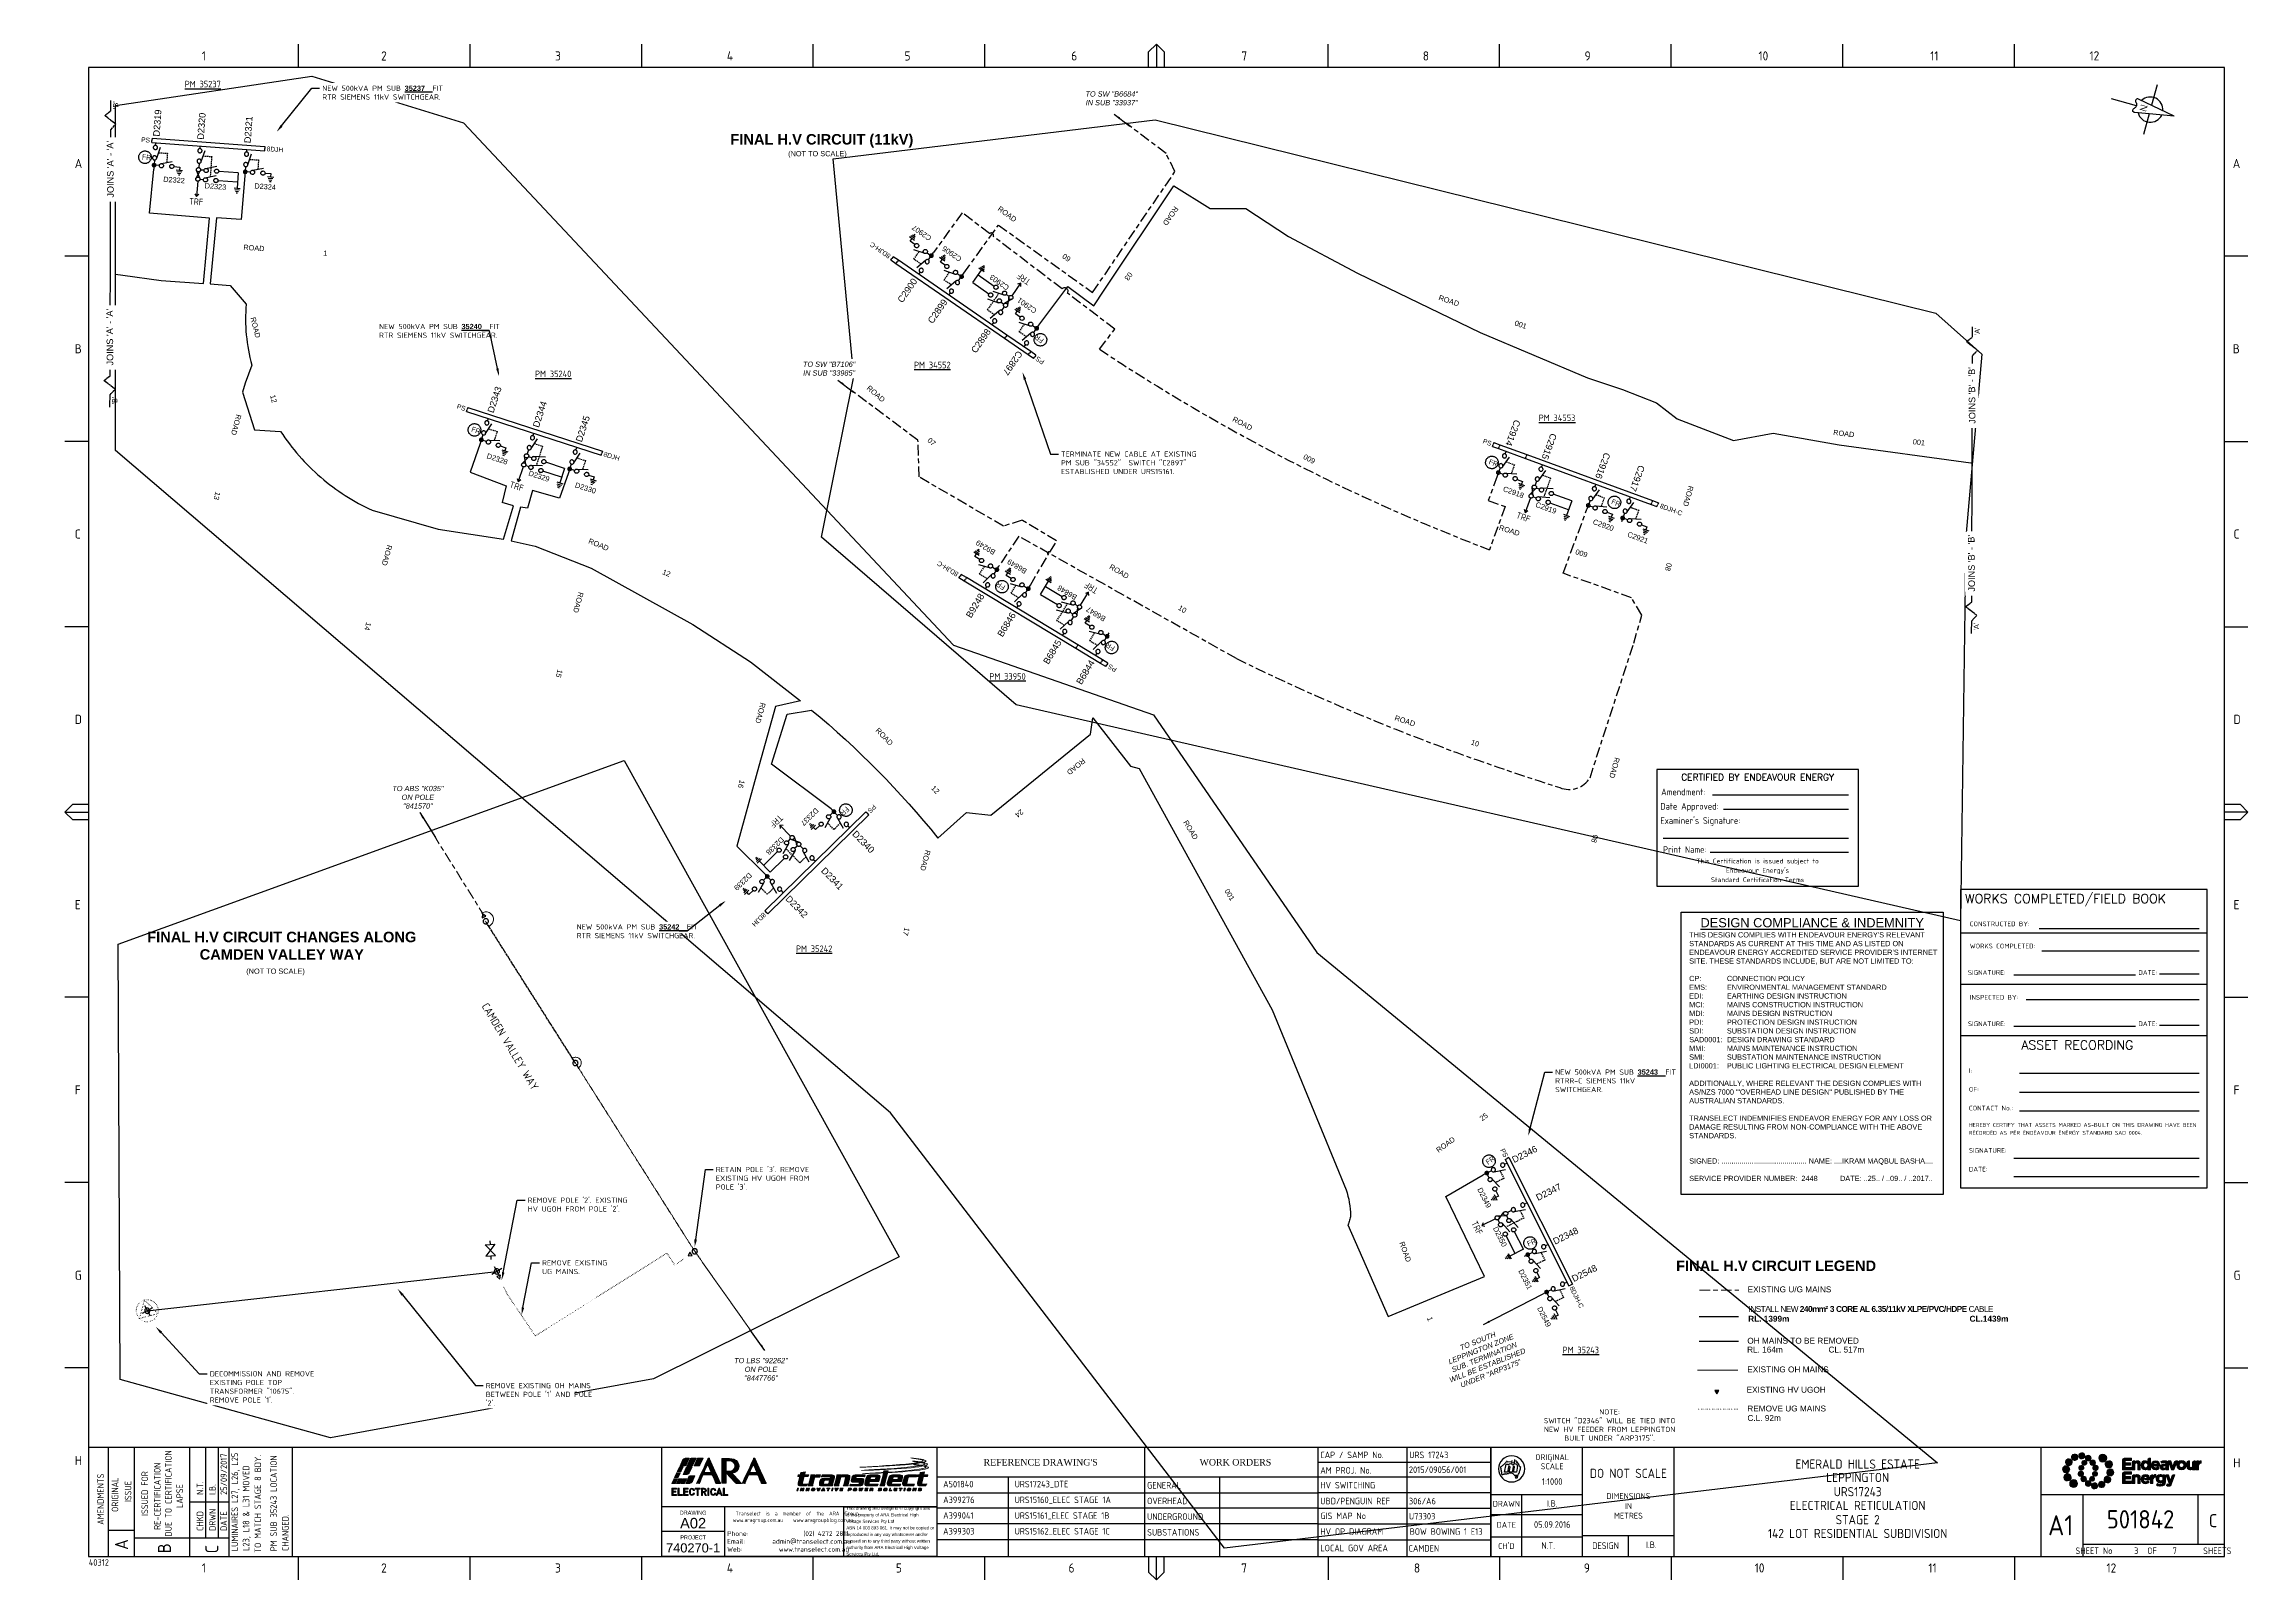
# Paper-space layout 'HV' of a CAD drawing. Extents: x 0 to 841, y -118 to 468.
# The model-space entities are those that its viewports show. They can reach past a viewport. Long polylines and large blocks are cut down to what shows.
import ezdxf
from ezdxf import colors
from ezdxf.entities.mleader import LeaderData, LeaderLine
from ezdxf.enums import TextEntityAlignment as Align
from ezdxf.math import Vec2, Vec3

# ---------------------------------------------------------------- set-up
doc = ezdxf.new("R2010")
doc.units = 0
for name, pattern in [('A', [0]), ('Cable Exist OH', [1, 1, 0]), ('Cable Exist UG', [8.2, 4, -1.2, 1.8, -1.2]), ('CENTERX2', [4, 2.5, -0.5, 0.5, -0.5]), ('DASHED', [0.75, 0.5, -0.25]), ('DOT', [0.25, 0, -0.25]), ('HIDDEN', [9.525, 6.35, -3.175]), ('HIDDEN2', [0.1875, 0.125, -0.0625])]:
    doc.linetypes.add(name, pattern=pattern)
for name, color, linetype in [('_User_HV Only', 7, 'Continuous'), ('_User_HV_Exist', 7, 'Continuous'), ('_USER_SITEPLAN', 7, 'Continuous'), ('_User_SL_New', 6, 'Continuous'), ('Equip_HV_EXT', 7, 'Continuous'), ('Equip_HV_NEW', 2, 'Continuous'), ('Equip_SP_HV_EXT', 7, 'Continuous'), ('Mains_HV_NEW_U72', 2, 'Continuous'), ('Mains_LV_NEW_T84', 2, 'Continuous'), ('Notes', 7, 'Continuous'), ('OH_Details_SP_MISC', 6, 'Continuous'), ('Sub_SP_TR_HV_LV_SL_LS_EXT', 7, 'Continuous'), ('SupportsOH_SP_TR_HV_LV_SL_EXT', 7, 'Continuous'), ('SupportsUG_SP_LV_EXT', 7, 'Continuous')]:
    doc.layers.add(name, color=color, linetype=linetype)
for name, color, linetype, lineweight in [('Cadastre Developer_SP_EXT', 9, 'Continuous', 5), ('Cadastre Easements_SP_EXT', 9, 'Continuous', 5), ('Cadastre Other Property_SP_EXT', 9, 'HIDDEN', 5), ('Cadastre Roads_SP_EXT', 94, 'Continuous', 15)]:
    doc.layers.add(name, color=color, linetype=linetype, lineweight=lineweight)
doc.layers.add('Mains_HV_EXT', color=1, linetype='Continuous', lineweight=25, true_color=0xff0000)
doc.layers.add('Viewports', color=6, linetype='Continuous', plot=False)
doc.styles.add('ARIAL', font='arial.ttf', dxfattribs={"height": 2})
doc.styles.add('Elec', font='romand__.ttf')
doc.styles.add('iecARIAL', font='arial.ttf', dxfattribs={"height": 2})
doc.styles.add('iecISOCP', font='isocp.shx')
doc.styles.add('iecNAME', font='times.ttf')
doc.styles.add('iecTimesNewRoman', font='times.ttf')
doc.styles.add('IESYMBOL1', font='isocp.shx')
doc.styles.add('POLE_LABEL', font='arial.ttf')
doc.styles.get("Standard").update_dxf_attribs({"font": 'isocp.shx'})
doc.styles.add('SWG_LABEL', font='arial.ttf', dxfattribs={"height": 2})
doc.styles.add('SWITCH_LABEL', font='arial.ttf', dxfattribs={"height": 2.5})
doc.linetypes.add('Cable New UG', pattern='A,7,-0.25,["x",Standard,S=2,R=0,X=0.2,Y=-0.8],-2.1', length=9.35)
doc.linetypes.add('Cable Rem', pattern='A,6.5,-0.001,["X",Standard,S=2.5,R=0,X=0,Y=-1.27],-0.001', length=6.502)
doc.dimstyles.new('UGT1', dxfattribs={"dimtxt": 2.5, "dimasz": 2, "dimexe": 1.25, "dimexo": 0.625, "dimgap": 1, "dimtad": 1, "dimjust": 1, "dimlfac": 1000, "dimtxsty": 'iecISOCP', "dimblk1": 'M05', "dimblk2": 'NONE', "dimsah": 1, "dimcen": 0, "dimse1": 1, "dimse2": 1, "dimadec": 0, "dimazin": 0, "dimtfac": 1, "dimtmove": 0, "dimatfit": 3, "dimfxl": 1, "dimarcsym": 0})

psp = doc.layouts.new('HV')

# ---------------------------------------------------------------- texts
at = {"layer": 'Cadastre Roads_SP_EXT'}
psp.add_text('CAMDEN VALLEY WAY', height=3, rotation=300.91005, dxfattribs=at).set_placement((166.91, 100.78))
at = {"layer": 'Notes'}
for s, p in [('%%UPM 35237', (53.7, 451.54)), ('%%UPM 34552', (332.13, 344.28)), ('%%UPM 35240', (187.43, 340.9)), ('%%UPM 34553', (570.58, 324.12)), ('%%UPM 33950', (360.87, 225.39)), ('%%UPM 35242', (287.06, 121.41)), ('%%UPM 35243', (579.7, -31.8))]:
    psp.add_text(s, height=2.5, dxfattribs=at).set_placement(p)
at = {"layer": 'Notes', "style": 'iecARIAL'}
for s, rotation, p in [('ROAD                             1', 355.78708, (76.02, 389.54)), ('ROAD                             12', 284.2082, (78.76, 363.53)), ('ROAD                             13', 254.94545, (73.42, 326.86)), ('ROAD                             12', 337.26044, (207.6, 277.6)), ('ROAD                             14', 254.94545, (130.97, 277.02)), ('ROAD                             15', 254.94545, (204.03, 259.01)), ('ROAD                             16', 254.94545, (273.56, 216.81)), ('ROAD                             12', 313.91823, (317.25, 205.84)), ('ROAD                             24', 219.51711, (396.44, 195.52)), ('ROAD                             001', 300.98894, (434.81, 170.95)), ('ROAD                             17', 254.94545, (336.51, 160.51)), ('ROAD                25', 36, (532.34, 44.68))]:
    psp.add_text(s, height=2, rotation=rotation, dxfattribs=at).set_placement(p)
at = {"layer": 'Notes', "color": 7, "linetype": 'Continuous', "style": 'iecARIAL'}
psp.add_text('B', height=2.25, rotation=84.64697, dxfattribs=at).set_placement((735.7, 273.58), align=Align.MIDDLE_LEFT)
at = {"layer": 'Notes', "linetype": 'Continuous', "style": 'iecARIAL'}
for s, p in [('EXISTING U/G MAINS', (650.35, -7.4)), ('OH MAINS TO BE REMOVED', (650.22, -27.01)), ('RL. 164m                    CL. 517m', (650.13, -30.39)), ('EXISTING OH MAINS', (650.22, -37.97)), ('EXISTING HV UGOH', (649.95, -45.74)), ('C.L. 92m', (650.28, -56.5)), ('REMOVE UG MAINS', (650.22, -52.89))]:
    psp.add_text(s, height=2.25, dxfattribs=at).set_placement(p, align=Align.MIDDLE_LEFT)
at = {"layer": 'Notes', "char_height": 2, "attachment_point": 4, "rotation": 90.72129, "line_spacing_factor": 0.96, "style": 'ARIAL'}
for s, insert in [("\\pi-1.3383;'B'", (27.29, 444.61)), ("\\pi-1.3383;'A'", (737.99, 358.26)), ("\\pi-1.3383;'B'", (26.95, 331.85)), ("\\pi-1.3383;'A'", (737.65, 245.5))]:
    psp.add_mtext(s, dxfattribs=dict(at, insert=insert))
at = {"layer": 'Notes', "linetype": 'Continuous', "style": 'iecARIAL'}
for s, insert, char_height, width, attachment_point in [('{\\fArial|b1|i0|c0|p34;FINAL H.V CIRCUIT (11kV)}', (296.92, 431.11), 4, 103.5658, 5), ('(NOT TO SCALE)', (295.23, 425.94), 2, 103.5658, 5), ('{\\fArial|b1|i0|c0|p34;FINAL H.V CIRCUIT CHANGES ALONG CAMDEN VALLEY WAY}', (90.75, 123.79), 4, 103.5658, 5), ('(NOT TO SCALE)', (88.37, 113.79), 2, 103.5658, 5), ('{\\fArial|b1|i0|c0|p34;FINAL H.V CIRCUIT LEGEND}', (661.21, 1.57), 4, 103.5658, 5), ('{\\T0.95;I\\T0.9;NSTALL NEW \\fArial|b1|i0|c0|p34;240mm² 3 CORE AL 6.35/11kV XLPE/PVC/HDPE\\fArial|b0|i0|c0|p34; CABLE\\T0.95;\\P\\fArial|b1|i0|c0|p34;\\T1;RL. 1399m^I}^I^I^I^I^I^I^I    {\\fArial|b1|i0|c0|p34;CL.1439m}', (650.57, -16.77), 2.25, 112.8116, 4)]:
    psp.add_mtext(s, dxfattribs=dict(at, insert=insert, char_height=char_height, width=width, attachment_point=attachment_point))
at = {"layer": 'Notes', "color": 7, "style": 'iecISOCP'}
psp.add_attdef('N.T.', text='', height=2.5, dxfattribs=at).set_placement((574.22, -106.49), align=Align.CENTER)

msp = doc.modelspace()

# ---------------------------------------------------------------- blocks, each defined once
blk = doc.blocks.new('_None')
for p, q in [((-224.12, 37.61), (50.97, 171.88)), ((50.97, 171.88), (136.74, -98.28)), ((136.74, -98.28), (-121.37, -162.18))]:
    blk.add_line(p, q)
blk = doc.blocks.new('M05')
blk.add_hatch(color=256).paths.add_polyline_path([(-2, 0), (-0.7, -0.75), (-0.7, 0.75)])
at = {"color": 1}
blk.add_lwpolyline([(-0.7, 0.75), (-0.7, -0.75), (-2, 0)], close=True, dxfattribs=at)
blk = doc.blocks.new('NorthPnt 11(NP11)')
for p, q in [((-19.7, 0), (-3.5, 0)), ((-0.1, -10.9), (-0.1, -30.8)), ((3.3, 0), (19.7, 0))]:
    blk.add_line(p, q)
for points in [[(-0.1, 18.8), (-5.4, -10.7, 0.877048), (-2.3, -11.9, -0.1543), (-0.1, -10.9, 0.090511)], [(-0.1, 18.8), (5.3, -10.7, -0.877048), (2.1, -11.9, 0.1543), (-0.1, -10.9, -0.090511)]]:
    blk.add_lwpolyline(points, format="xyb")
for start, end in [(100.5988, 238.8643), (300.0994, 80.4374)]:
    blk.add_arc((0, 0), 9.64, start, end)
at = {"color": 7, "style": 'iecNAME'}
blk.add_text('N', height=5.02, dxfattribs=at).set_placement((-2.6, -7.8))
blk = doc.blocks.new('NOTE_CERTIFIED-BY-IE')
at = {"color": 7, "linetype": 'Continuous', "lineweight": -3}
for p, q in [((21.25, 34.9), (73.15, 34.9)), ((25.46, 29.41), (73.15, 29.41)), ((2.51, 18.32), (73.15, 18.32)), ((20.45, 12.96), (73.15, 12.96))]:
    blk.add_line(p, q, dxfattribs=at)
blk.add_lwpolyline([(0, 0), (76.98, 0), (76.98, 44.52), (0, 44.52)], close=True)
at = {"color": 7, "lineweight": -3, "style": 'Elec'}
blk.add_text('CERTIFIED BY ENDEAVOUR ENERGY', height=2.52, dxfattribs=at).set_placement((38.51, 41.58), align=Align.MIDDLE_CENTER)
at = {"color": 7, "lineweight": -3}
for s, p in [('Amendment:', (1.7, 35.94)), ('Date Approved:', (1.37, 30.47)), ("Examiner's Signature:", (1.37, 25.01))]:
    blk.add_text(s, height=2.5, dxfattribs=at).set_placement(p, align=Align.MIDDLE_LEFT)
blk.add_text('Print Name:', height=2.5, dxfattribs=at).set_placement((2.4, 11.95), align=Align.BOTTOM_LEFT)
at = {"color": 7, "lineweight": -3, "insert": (38.49, 5.99), "char_height": 1.79, "attachment_point": 5, "line_spacing_factor": 1.2}
blk.add_mtext("This Certification is issued subject to \\PEndeavour Energy's \\PStandard Certification Terms", dxfattribs=at)
blk = doc.blocks.new('NOTE_WORKS-COMPLETED')
at = {"lineweight": -3}
for p, q in [((94.11, 97.2), (0, 97.2)), ((94.11, 77.62), (0, 77.62)), ((93.87, 58.03), (0, 58.03))]:
    blk.add_line(p, q, dxfattribs=at)
at = {"color": 7, "linetype": 'Continuous', "lineweight": -3}
for p, q in [((30, 99), (91.13, 99)), ((31, 90.55), (91.13, 90.55)), ((20.3, 81.37), (66.83, 81.37)), ((75.92, 81.71), (91.13, 81.71)), ((25, 71.88), (91.13, 71.88)), ((20.3, 61.78), (66.83, 61.78)), ((75.92, 62.13), (91.13, 62.13)), ((22.5, 43.79), (91.13, 43.79)), ((22.5, 36.59), (91.13, 36.59)), ((22.5, 29.42), (91.13, 29.42)), ((20.3, 11.37), (91.13, 11.37)), ((20.3, 4.28), (91.13, 4.28))]:
    blk.add_line(p, q, dxfattribs=at)
at = {"lineweight": -3}
blk.add_lwpolyline([(0, 0), (94.11, 0), (94.11, 113.95), (0, 113.95)], close=True, dxfattribs=at)
at = {"color": 7, "lineweight": -3, "style": 'Elec'}
blk.add_text('WORKS COMPLETED/FIELD BOOK', height=3.5, dxfattribs=at).set_placement((1.75, 110.45), align=Align.MIDDLE_LEFT)
at = {"color": 7, "lineweight": -3}
for s, p in [('CONSTRUCTED BY:', (3.51, 100.79)), ('WORKS COMPLETED:', (3.52, 92.34)), ('INSPECTED BY:', (3.52, 72.76))]:
    blk.add_text(s, height=1.79, dxfattribs=at).set_placement(p, align=Align.MIDDLE_LEFT)
for s, p in [('SIGNATURE:', (10, 82.23)), ('DATE:', (71.45, 82.23)), ('SIGNATURE:', (10, 62.65)), ('DATE:', (71.45, 62.65))]:
    blk.add_text(s, height=1.79, dxfattribs=at).set_placement(p, align=Align.MIDDLE_CENTER)
at = {"color": 7, "lineweight": -3, "style": 'Elec'}
blk.add_text('ASSET RECORDING', height=3.5, dxfattribs=at).set_placement((23.19, 56.32), align=Align.TOP_LEFT)
at = {"color": 7, "lineweight": -3, "insert": (3.17, 45.68), "char_height": 1.79, "width": 89.6105, "attachment_point": 1, "line_spacing_factor": 1.2}
blk.add_mtext('I:\\P\\POF:\\P\\PCONTACT No.:\\P{\\H0.83799x;\\PHEREBY CERTIFY THAT ASSETS MARKED AS-BUILT ON THIS DRAWING HAVE BEEN\\PRECORDED AS PER ENDEAVOUR ENERGY STANDARD SAD 0004.}\\P\\PSIGNATURE:\\P\\PDATE:', dxfattribs=at)
at = {"color": 7, "lineweight": -3}
for tag, p in [('CONSTRUCTEDBY', (32.92, 99.87)), ('WORKSCOMPLETED', (32.93, 91.44)), ('SIGNATURE', (23.86, 81.87)), ('DATE', (77.31, 82.21)), ('INSPECTEDBY', (25.68, 72.38)), ('SIGNATURE', (24.59, 62.28)), ('DATE', (77.75, 62.63)), ('ASSETRECORD', (28.77, 44.53)), ('ASSETRECORDOF', (28.5, 37.33)), ('CONTACTNO', (28.5, 30.15)), ('SIGNATURE', (31.79, 12.95)), ('DATE', (32, 5.02))]:
    blk.add_attdef(tag, p, '', height=1.79, dxfattribs=at)
blk = doc.blocks.new('A$C5A2C43C9')
at = {"layer": 'Notes', "style": 'iecARIAL'}
for s, rotation, p in [('ROAD                             001', 12.84463, (130.35, 251.45)), ('ROAD                             03', 254.67171, (-135.83, 250.04)), ('ROAD                             001', 0.96996, (-28.98, 249.79)), ('ROAD                             09', 343.12537, (-199.13, 225.97)), ('ROAD                             08', 273.85996, (84.8, 214.93)), ('ROAD                             009', 351.51726, (-87.77, 179.94)), ('ROAD                             009', 1.84464, (22.06, 174.73)), ('ROAD                             07', 338.72349, (-223.45, 144.88)), ('ROAD                             10', 348.68437, (-113.3, 111.19)), ('ROAD                             08', 273.85996, (92.87, 107.75)), ('ROAD                             10', 1.84464, (8.74, 92.9))]:
    blk.add_text(s, height=2, rotation=rotation, dxfattribs=at).set_placement(p)
blk = doc.blocks.new('EE_LOGO')
h = blk.add_hatch(color=7)
edge = h.paths.add_edge_path()
edge.add_spline(control_points=[(-25.34, 1.94), (-26.08, 1.98), (-26.72, 1.41), (-26.77, 0.66), (-26.81, -0.09), (-26.24, -0.72), (-25.49, -0.77), (-24.74, -0.81), (-24.1, -0.24), (-24.06, 0.51), (-24.02, 1.25), (-24.59, 1.89), (-25.34, 1.94)], knot_values=[0, 0, 0, 0, 1, 1, 1, 2, 2, 2, 3, 3, 3, 4, 4, 4, 4], degree=3, periodic=0)
h = blk.add_hatch(color=7)
edge = h.paths.add_edge_path()
edge.add_spline(control_points=[(-23.73, 4.46), (-24.34, 4.81), (-25.13, 4.61), (-25.49, 3.99), (-25.85, 3.38), (-25.64, 2.59), (-25.03, 2.23), (-24.41, 1.87), (-23.63, 2.08), (-23.27, 2.69), (-22.91, 3.31), (-23.12, 4.1), (-23.73, 4.46)], knot_values=[0, 0, 0, 0, 1, 1, 1, 2, 2, 2, 3, 3, 3, 4, 4, 4, 4], degree=3, periodic=0)
h = blk.add_hatch(color=7)
edge = h.paths.add_edge_path()
edge.add_spline(control_points=[(-21.12, 5.87), (-21.48, 6.44), (-22.24, 6.61), (-22.81, 6.24), (-23.37, 5.88), (-23.54, 5.12), (-23.17, 4.55), (-22.81, 3.98), (-22.05, 3.82), (-21.48, 4.19), (-20.92, 4.55), (-20.75, 5.31), (-21.12, 5.87)], knot_values=[0, 0, 0, 0, 1, 1, 1, 2, 2, 2, 3, 3, 3, 4, 4, 4, 4], degree=3, periodic=0)
h = blk.add_hatch(color=7)
edge = h.paths.add_edge_path()
edge.add_spline(control_points=[(-19.43, 2.06), (-19.94, 2.17), (-20.44, 1.84), (-20.55, 1.33), (-20.66, 0.82), (-20.34, 0.32), (-19.83, 0.21), (-19.32, 0.1), (-18.81, 0.42), (-18.71, 0.93), (-18.59, 1.44), (-18.92, 1.95), (-19.43, 2.06)], knot_values=[0, 0, 0, 0, 1, 1, 1, 2, 2, 2, 3, 3, 3, 4, 4, 4, 4], degree=3, periodic=0)
h = blk.add_hatch(color=7)
edge = h.paths.add_edge_path()
edge.add_spline(control_points=[(-18.27, 5.87), (-18.34, 6.5), (-18.91, 6.97), (-19.54, 6.9), (-20.18, 6.84), (-20.65, 6.27), (-20.58, 5.63), (-20.52, 4.99), (-19.95, 4.53), (-19.31, 4.59), (-18.67, 4.66), (-18.21, 5.23), (-18.27, 5.87)], knot_values=[0, 0, 0, 0, 1, 1, 1, 2, 2, 2, 3, 3, 3, 4, 4, 4, 4], degree=3, periodic=0)
h = blk.add_hatch(color=7)
edge = h.paths.add_edge_path()
edge.add_spline(control_points=[(-15.91, 4.86), (-15.91, 4.26), (-16.4, 3.77), (-17, 3.77), (-17.6, 3.77), (-18.08, 4.26), (-18.08, 4.86), (-18.08, 5.46), (-17.6, 5.95), (-17, 5.95), (-16.4, 5.95), (-15.91, 5.46), (-15.91, 4.86)], knot_values=[0, 0, 0, 0, 1, 1, 1, 2, 2, 2, 3, 3, 3, 4, 4, 4, 4], degree=3, periodic=0)
edge = h.paths.add_edge_path()
edge.add_spline(control_points=[(-18.29, 3.97), (-18.8, 4.08), (-19.3, 3.76), (-19.41, 3.25), (-19.52, 2.74), (-19.2, 2.23), (-18.69, 2.12), (-18.18, 2.01), (-17.67, 2.33), (-17.56, 2.84), (-17.45, 3.35), (-17.78, 3.86), (-18.29, 3.97)], knot_values=[0, 0, 0, 0, 1, 1, 1, 2, 2, 2, 3, 3, 3, 4, 4, 4, 4], degree=3, periodic=0)
h = blk.add_hatch(color=7)
edge = h.paths.add_edge_path()
edge.add_spline(control_points=[(-14.59, 2.36), (-14.16, 2.75), (-14.12, 3.41), (-14.51, 3.84), (-14.89, 4.27), (-15.55, 4.31), (-15.99, 3.93), (-16.42, 3.54), (-16.46, 2.88), (-16.07, 2.45), (-15.69, 2.01), (-15.02, 1.98), (-14.59, 2.36)], knot_values=[0, 0, 0, 0, 1, 1, 1, 2, 2, 2, 3, 3, 3, 4, 4, 4, 4], degree=3, periodic=0)
edge = h.paths.add_edge_path()
edge.add_spline(control_points=[(-15.91, 4.86), (-15.91, 4.26), (-16.4, 3.77), (-17, 3.77), (-17.6, 3.77), (-18.08, 4.26), (-18.08, 4.86), (-18.08, 5.46), (-17.6, 5.95), (-17, 5.95), (-16.4, 5.95), (-15.91, 5.46), (-15.91, 4.86)], knot_values=[0, 0, 0, 0, 1, 1, 1, 2, 2, 2, 3, 3, 3, 4, 4, 4, 4], degree=3, periodic=0)
h = blk.add_hatch(color=7)
edge = h.paths.add_edge_path()
edge.add_spline(control_points=[(-15.91, 4.86), (-15.91, 4.26), (-16.4, 3.77), (-17, 3.77), (-17.6, 3.77), (-18.08, 4.26), (-18.08, 4.86), (-18.08, 5.46), (-17.6, 5.95), (-17, 5.95), (-16.4, 5.95), (-15.91, 5.46), (-15.91, 4.86)], knot_values=[0, 0, 0, 0, 1, 1, 1, 2, 2, 2, 3, 3, 3, 4, 4, 4, 4], degree=3, periodic=0)
edge = h.paths.add_edge_path(flags=16)
edge.add_spline(control_points=[(-15.91, 4.86), (-15.91, 4.26), (-16.4, 3.77), (-17, 3.77), (-17.6, 3.77), (-18.08, 4.26), (-18.08, 4.86), (-18.08, 5.46), (-17.6, 5.95), (-17, 5.95), (-16.4, 5.95), (-15.91, 5.46), (-15.91, 4.86)], knot_values=[0, 0, 0, 0, 1, 1, 1, 2, 2, 2, 3, 3, 3, 4, 4, 4, 4], degree=3, periodic=0)
h = blk.add_hatch(color=7)
edge = h.paths.add_edge_path()
edge.add_spline(control_points=[(-13.94, 0.18), (-13.41, 0.32), (-13.09, 0.87), (-13.23, 1.4), (-13.37, 1.93), (-13.92, 2.25), (-14.45, 2.11), (-14.98, 1.97), (-15.3, 1.42), (-15.16, 0.89), (-15.02, 0.36), (-14.47, 0.04), (-13.94, 0.18)], knot_values=[0, 0, 0, 0, 1, 1, 1, 2, 2, 2, 3, 3, 3, 4, 4, 4, 4], degree=3, periodic=0)
h = blk.add_hatch(color=7)
edge = h.paths.add_edge_path()
edge.add_spline(control_points=[(-9.93, 4.86), (-9.93, 4.03), (-10.61, 3.35), (-11.44, 3.35), (-12.28, 3.35), (-12.95, 4.03), (-12.95, 4.86), (-12.95, 5.69), (-12.28, 6.37), (-11.44, 6.37), (-10.61, 6.37), (-9.93, 5.69), (-9.93, 4.86)], knot_values=[0, 0, 0, 0, 1, 1, 1, 2, 2, 2, 3, 3, 3, 4, 4, 4, 4], degree=3, periodic=0)
h = blk.add_hatch(color=7)
edge = h.paths.add_edge_path()
edge.add_spline(control_points=[(-8.55, 1.13), (-7.83, 1.45), (-7.5, 2.29), (-7.82, 3.01), (-8.14, 3.73), (-8.98, 4.06), (-9.7, 3.74), (-10.42, 3.42), (-10.75, 2.58), (-10.43, 1.86), (-10.11, 1.14), (-9.27, 0.81), (-8.55, 1.13)], knot_values=[0, 0, 0, 0, 1, 1, 1, 2, 2, 2, 3, 3, 3, 4, 4, 4, 4], degree=3, periodic=0)
h = blk.add_hatch(color=7)
edge = h.paths.add_edge_path()
edge.add_spline(control_points=[(-8.66, -1.92), (-7.91, -1.96), (-7.27, -1.39), (-7.23, -0.64), (-7.19, 0.1), (-7.76, 0.74), (-8.51, 0.78), (-9.25, 0.83), (-9.89, 0.26), (-9.94, -0.49), (-9.98, -1.24), (-9.41, -1.88), (-8.66, -1.92)], knot_values=[0, 0, 0, 0, 1, 1, 1, 2, 2, 2, 3, 3, 3, 4, 4, 4, 4], degree=3, periodic=0)
h = blk.add_hatch(color=7)
edge = h.paths.add_edge_path()
edge.add_spline(control_points=[(-3.85, 0.44), (-3.85, 0.44), (-3.85, 4.25), (-3.85, 4.3), (-3.85, 4.35), (-3.85, 4.86), (-3.29, 4.86), (-2.74, 4.86), (-0.49, 4.86), (-0.49, 4.86), (-0.49, 4.86), (-0.49, 4), (-0.49, 4), (-0.49, 4), (-2.89, 4), (-2.89, 4), (-2.89, 4), (-2.89, 3.1), (-2.89, 3.1), (-2.89, 3.1), (-0.8, 3.1), (-0.8, 3.1), (-0.8, 3.1), (-0.8, 2.23), (-0.8, 2.23), (-0.8, 2.23), (-2.89, 2.23), (-2.89, 2.23), (-2.89, 2.23), (-2.89, 1.31), (-2.89, 1.31), (-2.89, 1.31), (-0.49, 1.31), (-0.49, 1.31), (-0.49, 1.31), (-0.49, 0.44), (-0.49, 0.44), (-0.49, 0.44), (-3.85, 0.44), (-3.85, 0.44)], knot_values=[0, 0, 0, 0, 1, 1, 1, 2, 2, 2, 3, 3, 3, 4, 4, 4, 5, 5, 5, 6, 6, 6, 7, 7, 7, 8, 8, 8, 9, 9, 9, 10, 10, 10, 11, 11, 11, 12, 12, 12, 13, 13, 13, 13], degree=3, periodic=0)
h = blk.add_hatch(color=7)
edge = h.paths.add_edge_path()
edge.add_spline(control_points=[(1.94, 0.44), (1.94, 0.44), (1.94, 2.33), (1.94, 2.33), (1.94, 2.78), (1.73, 3.02), (1.36, 3.02), (1, 3.02), (0.76, 2.78), (0.76, 2.33), (0.76, 2.33), (0.76, 0.44), (0.76, 0.44), (0.76, 0.44), (-0.2, 0.44), (-0.2, 0.44), (-0.2, 0.44), (-0.2, 3.21), (-0.2, 3.27), (-0.2, 3.33), (-0.2, 3.82), (0.36, 3.82), (0.76, 3.82), (0.76, 3.82), (0.76, 3.82), (0.76, 3.82), (0.76, 3.35), (0.76, 3.35), (0.98, 3.63), (1.27, 3.89), (1.75, 3.89), (2.48, 3.89), (2.9, 3.41), (2.9, 2.63), (2.9, 2.63), (2.9, 0.44), (2.9, 0.44), (2.9, 0.44), (1.94, 0.44), (1.94, 0.44)], knot_values=[0, 0, 0, 0, 1, 1, 1, 2, 2, 2, 3, 3, 3, 4, 4, 4, 5, 5, 5, 6, 6, 6, 7, 7, 7, 8, 8, 8, 9, 9, 9, 10, 10, 10, 11, 11, 11, 12, 12, 12, 13, 13, 13, 13], degree=3, periodic=0)
h = blk.add_hatch(color=7)
edge = h.paths.add_edge_path(flags=16)
edge.add_spline(control_points=[(5.8, 2.13), (5.8, 2.69), (5.43, 3.07), (4.98, 3.07), (4.53, 3.07), (4.15, 2.7), (4.15, 2.13), (4.15, 2.13), (4.15, 2.12), (4.15, 2.12), (4.15, 1.56), (4.53, 1.19), (4.98, 1.19), (5.43, 1.19), (5.8, 1.56), (5.8, 2.12), (5.8, 2.12), (5.8, 2.13), (5.8, 2.13)], knot_values=[0, 0, 0, 0, 1, 1, 1, 2, 2, 2, 3, 3, 3, 4, 4, 4, 5, 5, 5, 6, 6, 6, 6], degree=3, periodic=0)
edge = h.paths.add_edge_path()
edge.add_spline(control_points=[(5.79, 0.44), (5.79, 0.44), (5.79, 0.92), (5.79, 0.92), (5.55, 0.6), (5.23, 0.37), (4.73, 0.37), (3.94, 0.37), (3.19, 0.99), (3.19, 2.12), (3.19, 2.12), (3.19, 2.13), (3.19, 2.13), (3.19, 3.26), (3.93, 3.88), (4.73, 3.88), (5.24, 3.88), (5.56, 3.65), (5.79, 3.38), (5.79, 3.38), (5.79, 4.27), (5.79, 4.3), (5.79, 4.34), (5.79, 4.86), (6.34, 4.86), (6.73, 4.86), (6.75, 4.86), (6.75, 4.86), (6.75, 4.86), (6.75, 0.44), (6.75, 0.44), (6.75, 0.44), (5.79, 0.44), (5.79, 0.44)], knot_values=[0, 0, 0, 0, 1, 1, 1, 2, 2, 2, 3, 3, 3, 4, 4, 4, 5, 5, 5, 6, 6, 6, 7, 7, 7, 8, 8, 8, 9, 9, 9, 10, 10, 10, 11, 11, 11, 11], degree=3, periodic=0)
h = blk.add_hatch(color=7)
edge = h.paths.add_edge_path()
edge.add_spline(control_points=[(8.69, 3.89), (7.7, 3.89), (7.01, 3.09), (7.01, 2.13), (7.01, 2.13), (7.01, 2.12), (7.01, 2.12), (7.01, 1.08), (7.77, 0.37), (8.78, 0.37), (9.39, 0.37), (9.85, 0.61), (10.16, 1), (10.16, 1), (9.62, 1.48), (9.62, 1.48), (9.35, 1.24), (9.12, 1.14), (8.79, 1.14), (8.33, 1.13), (8, 1.49), (7.95, 1.86), (7.91, 2.18), (7.93, 2.29), (7.95, 2.43), (8.02, 2.85), (8.29, 3.12), (8.69, 3.12), (9.09, 3.12), (9.34, 2.83), (9.4, 2.4), (9.4, 2.4), (8.14, 2.4), (8.14, 2.4), (8.14, 2.4), (8.12, 1.8), (8.64, 1.8), (9.17, 1.8), (10.32, 1.8), (10.32, 1.8), (10.33, 1.89), (10.34, 1.95), (10.34, 2.04), (10.34, 2.04), (10.34, 2.05), (10.34, 2.05), (10.34, 3.01), (9.82, 3.89), (8.69, 3.89)], knot_values=[0, 0, 0, 0, 1, 1, 1, 2, 2, 2, 3, 3, 3, 4, 4, 4, 5, 5, 5, 6, 6, 6, 7, 7, 7, 8, 8, 8, 9, 9, 9, 10, 10, 10, 11, 11, 11, 12, 12, 12, 13, 13, 13, 14, 14, 14, 15, 15, 15, 16, 16, 16, 16], degree=3, periodic=0)
h = blk.add_hatch(color=7)
edge = h.paths.add_edge_path(flags=16)
edge.add_spline(control_points=[(12.69, 1.8), (12.53, 1.88), (12.31, 1.93), (12.08, 1.93), (11.67, 1.93), (11.42, 1.77), (11.42, 1.46), (11.42, 1.46), (11.42, 1.45), (11.42, 1.45), (11.42, 1.19), (11.63, 1.04), (11.94, 1.04), (12.39, 1.04), (12.69, 1.29), (12.69, 1.63), (12.69, 1.63), (12.69, 1.8), (12.69, 1.8)], knot_values=[0, 0, 0, 0, 1, 1, 1, 2, 2, 2, 3, 3, 3, 4, 4, 4, 5, 5, 5, 6, 6, 6, 6], degree=3, periodic=0)
edge = h.paths.add_edge_path()
edge.add_spline(control_points=[(12.67, 0.44), (12.67, 0.44), (12.67, 0.81), (12.67, 0.81), (12.44, 0.55), (12.12, 0.38), (11.65, 0.38), (11.01, 0.38), (10.49, 0.74), (10.49, 1.41), (10.49, 1.41), (10.49, 1.42), (10.49, 1.42), (10.49, 2.16), (11.05, 2.5), (11.85, 2.5), (12.19, 2.5), (12.44, 2.45), (12.68, 2.37), (12.68, 2.37), (12.68, 2.42), (12.68, 2.42), (12.68, 2.82), (12.43, 3.07), (11.95, 3.07), (11.59, 3.07), (11.33, 3), (11.02, 2.89), (11.02, 2.89), (10.78, 3.62), (10.78, 3.62), (11.15, 3.78), (11.52, 3.89), (12.09, 3.89), (13.14, 3.89), (13.6, 3.35), (13.6, 2.43), (13.6, 2.43), (13.6, 0.44), (13.6, 0.44), (13.6, 0.44), (12.67, 0.44), (12.67, 0.44)], knot_values=[0, 0, 0, 0, 1, 1, 1, 2, 2, 2, 3, 3, 3, 4, 4, 4, 5, 5, 5, 6, 6, 6, 7, 7, 7, 8, 8, 8, 9, 9, 9, 10, 10, 10, 11, 11, 11, 12, 12, 12, 13, 13, 13, 14, 14, 14, 14], degree=3, periodic=0)
h = blk.add_hatch(color=7)
edge = h.paths.add_edge_path()
edge.add_spline(control_points=[(15.71, 0.44), (15.71, 0.44), (14.84, 0.44), (14.84, 0.44), (14.84, 0.44), (13.51, 3.83), (13.51, 3.83), (13.51, 3.83), (14.53, 3.83), (14.53, 3.83), (14.53, 3.83), (15.28, 1.58), (15.28, 1.58), (15.28, 1.58), (15.86, 3.3), (15.86, 3.3), (15.86, 3.3), (16.02, 3.83), (16.4, 3.83), (16.78, 3.83), (17.04, 3.83), (17.04, 3.83), (17.04, 3.83), (15.71, 0.44), (15.71, 0.44)], knot_values=[0, 0, 0, 0, 1, 1, 1, 2, 2, 2, 3, 3, 3, 4, 4, 4, 5, 5, 5, 6, 6, 6, 7, 7, 7, 8, 8, 8, 8], degree=3, periodic=0)
h = blk.add_hatch(color=7)
edge = h.paths.add_edge_path(flags=16)
edge.add_spline(control_points=[(19.52, 2.16), (19.52, 2.66), (19.16, 3.09), (18.63, 3.09), (18.08, 3.09), (17.75, 2.67), (17.75, 2.17), (17.75, 2.17), (17.75, 2.16), (17.75, 2.16), (17.75, 1.66), (18.11, 1.22), (18.64, 1.22), (19.19, 1.22), (19.52, 1.65), (19.52, 2.15), (19.52, 2.15), (19.52, 2.16), (19.52, 2.16)], knot_values=[0, 0, 0, 0, 1, 1, 1, 2, 2, 2, 3, 3, 3, 4, 4, 4, 5, 5, 5, 6, 6, 6, 6], degree=3, periodic=0)
edge = h.paths.add_edge_path()
edge.add_spline(control_points=[(18.63, 0.4), (17.58, 0.4), (16.8, 1.17), (16.8, 2.15), (16.8, 2.15), (16.8, 2.16), (16.8, 2.16), (16.8, 3.13), (17.59, 3.92), (18.64, 3.92), (19.69, 3.92), (20.46, 3.14), (20.46, 2.17), (20.46, 2.17), (20.46, 2.16), (20.46, 2.16), (20.46, 1.19), (19.68, 0.4), (18.63, 0.4)], knot_values=[0, 0, 0, 0, 1, 1, 1, 2, 2, 2, 3, 3, 3, 4, 4, 4, 5, 5, 5, 6, 6, 6, 6], degree=3, periodic=0)
h = blk.add_hatch(color=7)
edge = h.paths.add_edge_path()
edge.add_spline(control_points=[(22.86, 0.44), (22.86, 0.44), (22.86, 0.92), (22.86, 0.92), (22.64, 0.64), (22.36, 0.38), (21.87, 0.38), (21.15, 0.38), (20.72, 0.86), (20.72, 1.63), (20.72, 1.63), (20.72, 3.22), (20.72, 3.27), (20.72, 3.32), (20.72, 3.82), (21.28, 3.82), (21.68, 3.82), (21.68, 3.82), (21.68, 3.82), (21.68, 3.82), (21.68, 1.94), (21.68, 1.94), (21.68, 1.48), (21.9, 1.25), (22.26, 1.25), (22.63, 1.25), (22.86, 1.48), (22.86, 1.94), (22.86, 1.94), (22.86, 3.2), (22.86, 3.27), (22.86, 3.34), (22.87, 3.82), (23.42, 3.82), (23.82, 3.82), (23.82, 3.82), (23.82, 3.82), (23.82, 3.82), (23.82, 0.44), (23.82, 0.44), (23.82, 0.44), (22.86, 0.44), (22.86, 0.44)], knot_values=[0, 0, 0, 0, 1, 1, 1, 2, 2, 2, 3, 3, 3, 4, 4, 4, 5, 5, 5, 6, 6, 6, 7, 7, 7, 8, 8, 8, 9, 9, 9, 10, 10, 10, 11, 11, 11, 12, 12, 12, 13, 13, 13, 14, 14, 14, 14], degree=3, periodic=0)
h = blk.add_hatch(color=7)
edge = h.paths.add_edge_path()
edge.add_spline(control_points=[(26.09, 2.88), (25.46, 2.88), (25.06, 2.5), (25.06, 1.69), (25.06, 1.69), (25.06, 0.44), (25.06, 0.44), (25.06, 0.44), (24.1, 0.44), (24.1, 0.44), (24.1, 0.44), (24.1, 3.24), (24.1, 3.27), (24.1, 3.3), (24.1, 3.83), (24.66, 3.83), (25.22, 3.83), (25.06, 3.83), (25.06, 3.83), (25.06, 3.83), (25.06, 3.14), (25.06, 3.14), (25.26, 3.61), (25.58, 3.91), (26.14, 3.89), (26.14, 3.89), (26.14, 2.88), (26.14, 2.88), (26.14, 2.88), (26.09, 2.88), (26.09, 2.88)], knot_values=[0, 0, 0, 0, 1, 1, 1, 2, 2, 2, 3, 3, 3, 4, 4, 4, 5, 5, 5, 6, 6, 6, 7, 7, 7, 8, 8, 8, 9, 9, 9, 10, 10, 10, 10], degree=3, periodic=0)
h = blk.add_hatch(color=7)
edge = h.paths.add_edge_path()
edge.add_spline(control_points=[(-25.45, -1.11), (-26.17, -1.43), (-26.5, -2.27), (-26.18, -2.99), (-25.86, -3.71), (-25.02, -4.04), (-24.3, -3.72), (-23.58, -3.4), (-23.25, -2.56), (-23.57, -1.84), (-23.88, -1.12), (-24.72, -0.79), (-25.45, -1.11)], knot_values=[0, 0, 0, 0, 1, 1, 1, 2, 2, 2, 3, 3, 3, 4, 4, 4, 4], degree=3, periodic=0)
h = blk.add_hatch(color=7)
edge = h.paths.add_edge_path()
edge.add_spline(control_points=[(-24.06, -4.84), (-24.06, -4.01), (-23.39, -3.33), (-22.55, -3.33), (-21.72, -3.33), (-21.04, -4.01), (-21.04, -4.84), (-21.04, -5.68), (-21.72, -6.35), (-22.55, -6.35), (-23.39, -6.35), (-24.06, -5.68), (-24.06, -4.84)], knot_values=[0, 0, 0, 0, 1, 1, 1, 2, 2, 2, 3, 3, 3, 4, 4, 4, 4], degree=3, periodic=0)
h = blk.add_hatch(color=7)
edge = h.paths.add_edge_path()
edge.add_spline(control_points=[(-20.06, -0.16), (-20.59, -0.3), (-20.9, -0.85), (-20.76, -1.38), (-20.63, -1.91), (-20.08, -2.23), (-19.55, -2.09), (-19.02, -1.95), (-18.7, -1.4), (-18.84, -0.87), (-18.98, -0.34), (-19.52, -0.02), (-20.06, -0.16)], knot_values=[0, 0, 0, 0, 1, 1, 1, 2, 2, 2, 3, 3, 3, 4, 4, 4, 4], degree=3, periodic=0)
h = blk.add_hatch(color=7)
edge = h.paths.add_edge_path()
edge.add_spline(control_points=[(-19.41, -2.34), (-19.84, -2.73), (-19.88, -3.39), (-19.49, -3.82), (-19.1, -4.26), (-18.44, -4.29), (-18.01, -3.91), (-17.58, -3.52), (-17.54, -2.86), (-17.93, -2.43), (-18.31, -2), (-18.97, -1.96), (-19.41, -2.34)], knot_values=[0, 0, 0, 0, 1, 1, 1, 2, 2, 2, 3, 3, 3, 4, 4, 4, 4], degree=3, periodic=0)
h = blk.add_hatch(color=7)
edge = h.paths.add_edge_path()
edge.add_spline(control_points=[(-18.08, -4.84), (-18.08, -4.24), (-17.6, -3.76), (-17, -3.76), (-16.4, -3.76), (-15.91, -4.24), (-15.91, -4.84), (-15.91, -5.44), (-16.4, -5.93), (-17, -5.93), (-17.6, -5.93), (-18.08, -5.44), (-18.08, -4.84)], knot_values=[0, 0, 0, 0, 1, 1, 1, 2, 2, 2, 3, 3, 3, 4, 4, 4, 4], degree=3, periodic=0)
h = blk.add_hatch(color=7)
edge = h.paths.add_edge_path()
edge.add_spline(control_points=[(-15.71, -3.95), (-15.2, -4.06), (-14.69, -3.74), (-14.58, -3.23), (-14.47, -2.72), (-14.8, -2.21), (-15.31, -2.1), (-15.82, -1.99), (-16.32, -2.32), (-16.43, -2.83), (-16.54, -3.34), (-16.22, -3.84), (-15.71, -3.95)], knot_values=[0, 0, 0, 0, 1, 1, 1, 2, 2, 2, 3, 3, 3, 4, 4, 4, 4], degree=3, periodic=0)
h = blk.add_hatch(color=7)
edge = h.paths.add_edge_path()
edge.add_spline(control_points=[(-15.72, -5.85), (-15.66, -6.49), (-15.09, -6.95), (-14.45, -6.89), (-13.81, -6.82), (-13.35, -6.25), (-13.41, -5.62), (-13.48, -4.98), (-14.05, -4.51), (-14.68, -4.58), (-15.33, -4.64), (-15.79, -5.21), (-15.72, -5.85)], knot_values=[0, 0, 0, 0, 1, 1, 1, 2, 2, 2, 3, 3, 3, 4, 4, 4, 4], degree=3, periodic=0)
h = blk.add_hatch(color=7)
edge = h.paths.add_edge_path()
edge.add_spline(control_points=[(-14.57, -2.04), (-14.06, -2.15), (-13.55, -1.83), (-13.44, -1.32), (-13.33, -0.81), (-13.66, -0.3), (-14.17, -0.19), (-14.68, -0.08), (-15.18, -0.4), (-15.29, -0.92), (-15.4, -1.43), (-15.08, -1.93), (-14.57, -2.04)], knot_values=[0, 0, 0, 0, 1, 1, 1, 2, 2, 2, 3, 3, 3, 4, 4, 4, 4], degree=3, periodic=0)
h = blk.add_hatch(color=7)
edge = h.paths.add_edge_path()
edge.add_spline(control_points=[(-12.88, -5.86), (-12.52, -6.43), (-11.76, -6.59), (-11.19, -6.23), (-10.62, -5.86), (-10.46, -5.1), (-10.82, -4.53), (-11.19, -3.97), (-11.95, -3.8), (-12.51, -4.17), (-13.08, -4.53), (-13.25, -5.29), (-12.88, -5.86)], knot_values=[0, 0, 0, 0, 1, 1, 1, 2, 2, 2, 3, 3, 3, 4, 4, 4, 4], degree=3, periodic=0)
h = blk.add_hatch(color=7)
edge = h.paths.add_edge_path()
edge.add_spline(control_points=[(-10.27, -4.44), (-9.65, -4.79), (-8.86, -4.59), (-8.51, -3.97), (-8.15, -3.36), (-8.36, -2.57), (-8.97, -2.22), (-9.58, -1.86), (-10.37, -2.06), (-10.73, -2.68), (-11.09, -3.29), (-10.88, -4.08), (-10.27, -4.44)], knot_values=[0, 0, 0, 0, 1, 1, 1, 2, 2, 2, 3, 3, 3, 4, 4, 4, 4], degree=3, periodic=0)
h = blk.add_hatch(color=7)
edge = h.paths.add_edge_path()
edge.add_spline(control_points=[(-3.85, -4.84), (-3.85, -4.84), (-3.85, -1.03), (-3.85, -0.98), (-3.85, -0.94), (-3.85, -0.42), (-3.29, -0.42), (-2.74, -0.42), (-0.49, -0.42), (-0.49, -0.42), (-0.49, -0.42), (-0.49, -1.29), (-0.49, -1.29), (-0.49, -1.29), (-2.89, -1.29), (-2.89, -1.29), (-2.89, -1.29), (-2.89, -2.19), (-2.89, -2.19), (-2.89, -2.19), (-0.8, -2.19), (-0.8, -2.19), (-0.8, -2.19), (-0.8, -3.05), (-0.8, -3.05), (-0.8, -3.05), (-2.89, -3.05), (-2.89, -3.05), (-2.89, -3.05), (-2.89, -3.98), (-2.89, -3.98), (-2.89, -3.98), (-0.49, -3.98), (-0.49, -3.98), (-0.49, -3.98), (-0.49, -4.84), (-0.49, -4.84), (-0.49, -4.84), (-3.85, -4.84), (-3.85, -4.84)], knot_values=[0, 0, 0, 0, 1, 1, 1, 2, 2, 2, 3, 3, 3, 4, 4, 4, 5, 5, 5, 6, 6, 6, 7, 7, 7, 8, 8, 8, 9, 9, 9, 10, 10, 10, 11, 11, 11, 12, 12, 12, 13, 13, 13, 13], degree=3, periodic=0)
h = blk.add_hatch(color=7)
edge = h.paths.add_edge_path()
edge.add_spline(control_points=[(1.94, -4.84), (1.94, -4.84), (1.94, -2.96), (1.94, -2.96), (1.94, -2.5), (1.73, -2.27), (1.36, -2.27), (1, -2.27), (0.76, -2.5), (0.76, -2.96), (0.76, -2.96), (0.76, -4.84), (0.76, -4.84), (0.76, -4.84), (-0.2, -4.84), (-0.2, -4.84), (-0.2, -4.84), (-0.2, -2.07), (-0.2, -2.01), (-0.2, -1.96), (-0.2, -1.46), (0.36, -1.46), (0.76, -1.46), (0.76, -1.46), (0.76, -1.46), (0.76, -1.46), (0.76, -1.94), (0.76, -1.94), (0.98, -1.65), (1.27, -1.4), (1.75, -1.4), (2.48, -1.4), (2.9, -1.88), (2.9, -2.65), (2.9, -2.65), (2.9, -4.84), (2.9, -4.84), (2.9, -4.84), (1.94, -4.84), (1.94, -4.84)], knot_values=[0, 0, 0, 0, 1, 1, 1, 2, 2, 2, 3, 3, 3, 4, 4, 4, 5, 5, 5, 6, 6, 6, 7, 7, 7, 8, 8, 8, 9, 9, 9, 10, 10, 10, 11, 11, 11, 12, 12, 12, 13, 13, 13, 13], degree=3, periodic=0)
h = blk.add_hatch(color=7)
edge = h.paths.add_edge_path()
edge.add_spline(control_points=[(4.87, -1.4), (3.88, -1.4), (3.19, -2.19), (3.19, -3.16), (3.19, -3.16), (3.19, -3.17), (3.19, -3.17), (3.19, -4.21), (3.94, -4.92), (4.96, -4.92), (5.57, -4.92), (6.03, -4.68), (6.34, -4.29), (6.34, -4.29), (5.79, -3.8), (5.79, -3.8), (5.53, -4.05), (5.29, -4.14), (4.97, -4.15), (4.51, -4.16), (4.18, -3.79), (4.13, -3.42), (4.09, -3.1), (4.11, -3), (4.13, -2.86), (4.2, -2.44), (4.47, -2.17), (4.87, -2.17), (5.27, -2.17), (5.52, -2.46), (5.58, -2.89), (5.58, -2.89), (4.32, -2.89), (4.32, -2.89), (4.32, -2.89), (4.29, -3.49), (4.82, -3.49), (5.35, -3.49), (6.5, -3.49), (6.5, -3.49), (6.51, -3.4), (6.51, -3.34), (6.51, -3.25), (6.51, -3.25), (6.51, -3.23), (6.51, -3.23), (6.51, -2.27), (6, -1.4), (4.87, -1.4)], knot_values=[0, 0, 0, 0, 1, 1, 1, 2, 2, 2, 3, 3, 3, 4, 4, 4, 5, 5, 5, 6, 6, 6, 7, 7, 7, 8, 8, 8, 9, 9, 9, 10, 10, 10, 11, 11, 11, 12, 12, 12, 13, 13, 13, 14, 14, 14, 15, 15, 15, 16, 16, 16, 16], degree=3, periodic=0)
h = blk.add_hatch(color=7)
edge = h.paths.add_edge_path()
edge.add_spline(control_points=[(8.77, -2.4), (8.13, -2.4), (7.74, -2.79), (7.74, -3.6), (7.74, -3.6), (7.74, -4.85), (7.74, -4.85), (7.74, -4.85), (6.78, -4.85), (6.78, -4.85), (6.78, -4.85), (6.78, -2.05), (6.78, -2.02), (6.78, -1.99), (6.77, -1.46), (7.33, -1.46), (7.74, -1.46), (7.74, -1.46), (7.74, -1.46), (7.74, -1.46), (7.74, -2.15), (7.74, -2.15), (7.93, -1.68), (8.25, -1.37), (8.82, -1.4), (8.82, -1.4), (8.82, -2.4), (8.82, -2.4), (8.82, -2.4), (8.77, -2.4), (8.77, -2.4)], knot_values=[0, 0, 0, 0, 1, 1, 1, 2, 2, 2, 3, 3, 3, 4, 4, 4, 5, 5, 5, 6, 6, 6, 7, 7, 7, 8, 8, 8, 9, 9, 9, 10, 10, 10, 10], degree=3, periodic=0)
h = blk.add_hatch(color=7)
edge = h.paths.add_edge_path(flags=16)
edge.add_spline(control_points=[(11.56, -2.97), (11.56, -2.51), (11.2, -2.19), (10.73, -2.19), (10.26, -2.19), (9.91, -2.51), (9.91, -2.97), (9.91, -2.97), (9.91, -2.99), (9.91, -2.99), (9.91, -3.45), (10.26, -3.77), (10.73, -3.77), (11.2, -3.77), (11.56, -3.45), (11.56, -2.99), (11.56, -2.99), (11.56, -2.97), (11.56, -2.97)], knot_values=[0, 0, 0, 0, 1, 1, 1, 2, 2, 2, 3, 3, 3, 4, 4, 4, 5, 5, 5, 6, 6, 6, 6], degree=3, periodic=0)
edge = h.paths.add_edge_path()
edge.add_spline(control_points=[(10.62, -5.87), (10.07, -5.87), (9.55, -5.74), (9.12, -5.51), (9.12, -5.51), (9.45, -4.79), (9.45, -4.79), (9.8, -4.99), (10.14, -5.1), (10.59, -5.1), (11.25, -5.1), (11.56, -4.79), (11.56, -4.18), (11.56, -4.18), (11.56, -4.02), (11.56, -4.02), (11.27, -4.36), (10.96, -4.57), (10.45, -4.57), (9.66, -4.57), (8.95, -3.99), (8.95, -2.99), (8.95, -2.99), (8.95, -2.97), (8.95, -2.97), (8.95, -1.96), (9.68, -1.4), (10.45, -1.4), (10.98, -1.4), (11.29, -1.62), (11.54, -1.9), (11.54, -1.9), (11.54, -1.46), (11.54, -1.46), (11.54, -1.46), (11.54, -1.46), (11.95, -1.46), (12.51, -1.46), (12.5, -2.02), (12.5, -2.02), (12.5, -2.02), (12.5, -4.08), (12.5, -4.08), (12.5, -5.36), (11.87, -5.87), (10.62, -5.87)], knot_values=[0, 0, 0, 0, 1, 1, 1, 2, 2, 2, 3, 3, 3, 4, 4, 4, 5, 5, 5, 6, 6, 6, 7, 7, 7, 8, 8, 8, 9, 9, 9, 10, 10, 10, 11, 11, 11, 12, 12, 12, 13, 13, 13, 14, 14, 14, 15, 15, 15, 15], degree=3, periodic=0)
h = blk.add_hatch(color=7)
edge = h.paths.add_edge_path()
edge.add_spline(control_points=[(14.84, -4.92), (14.58, -5.61), (14.31, -5.87), (13.73, -5.87), (13.38, -5.87), (13.13, -5.78), (12.88, -5.64), (12.88, -5.64), (13.2, -4.94), (13.2, -4.94), (13.33, -5.02), (13.49, -5.07), (13.61, -5.07), (13.78, -5.07), (13.86, -5.02), (13.95, -4.85), (13.95, -4.85), (12.62, -1.46), (12.62, -1.46), (12.62, -1.46), (13.64, -1.46), (13.64, -1.46), (13.64, -1.46), (14.41, -3.76), (14.41, -3.76), (14.41, -3.76), (14.97, -2.01), (14.97, -2.01), (14.97, -2.01), (15.14, -1.46), (15.5, -1.46), (15.86, -1.46), (16.14, -1.46), (16.14, -1.46), (16.14, -1.46), (14.84, -4.92), (14.84, -4.92)], knot_values=[0, 0, 0, 0, 1, 1, 1, 2, 2, 2, 3, 3, 3, 4, 4, 4, 5, 5, 5, 6, 6, 6, 7, 7, 7, 8, 8, 8, 9, 9, 9, 10, 10, 10, 11, 11, 11, 12, 12, 12, 12], degree=3, periodic=0)
at = {"color": 7, "lineweight": 0}
for points in [[(-15.08, 2.11), (-15.08, 2.11)], [(-18.92, -2.1), (-18.92, -2.1)]]:
    blk.add_lwpolyline(points, dxfattribs=at)
for points, knots in [([(-25.34, 1.94), (-26.08, 1.98), (-26.72, 1.41), (-26.77, 0.66), (-26.81, -0.09), (-26.24, -0.72), (-25.49, -0.77), (-24.74, -0.81), (-24.1, -0.24), (-24.06, 0.51), (-24.02, 1.25), (-24.59, 1.89), (-25.34, 1.94)], [0, 0, 0, 0, 1, 1, 1, 2, 2, 2, 3, 3, 3, 4, 4, 4, 4]), ([(-23.73, 4.46), (-24.34, 4.81), (-25.13, 4.61), (-25.49, 3.99), (-25.85, 3.38), (-25.64, 2.59), (-25.03, 2.23), (-24.41, 1.87), (-23.63, 2.08), (-23.27, 2.69), (-22.91, 3.31), (-23.12, 4.1), (-23.73, 4.46)], [0, 0, 0, 0, 1, 1, 1, 2, 2, 2, 3, 3, 3, 4, 4, 4, 4]), ([(-21.12, 5.87), (-21.48, 6.44), (-22.24, 6.61), (-22.81, 6.24), (-23.37, 5.88), (-23.54, 5.12), (-23.17, 4.55), (-22.81, 3.98), (-22.05, 3.82), (-21.48, 4.19), (-20.92, 4.55), (-20.75, 5.31), (-21.12, 5.87)], [0, 0, 0, 0, 1, 1, 1, 2, 2, 2, 3, 3, 3, 4, 4, 4, 4]), ([(-19.43, 2.06), (-19.94, 2.17), (-20.44, 1.84), (-20.55, 1.33), (-20.66, 0.82), (-20.34, 0.32), (-19.83, 0.21), (-19.32, 0.1), (-18.81, 0.42), (-18.71, 0.93), (-18.59, 1.44), (-18.92, 1.95), (-19.43, 2.06)], [0, 0, 0, 0, 1, 1, 1, 2, 2, 2, 3, 3, 3, 4, 4, 4, 4]), ([(-18.27, 5.87), (-18.34, 6.5), (-18.91, 6.97), (-19.54, 6.9), (-20.18, 6.84), (-20.65, 6.27), (-20.58, 5.63), (-20.52, 4.99), (-19.95, 4.53), (-19.31, 4.59), (-18.67, 4.66), (-18.21, 5.23), (-18.27, 5.87)], [0, 0, 0, 0, 1, 1, 1, 2, 2, 2, 3, 3, 3, 4, 4, 4, 4]), ([(-18.29, 3.97), (-18.8, 4.08), (-19.3, 3.76), (-19.41, 3.25), (-19.52, 2.74), (-19.2, 2.23), (-18.69, 2.12), (-18.18, 2.01), (-17.67, 2.33), (-17.56, 2.84), (-17.45, 3.35), (-17.78, 3.86), (-18.29, 3.97)], [0, 0, 0, 0, 1, 1, 1, 2, 2, 2, 3, 3, 3, 4, 4, 4, 4]), ([(-15.91, 4.86), (-15.91, 4.26), (-16.4, 3.77), (-17, 3.77), (-17.6, 3.77), (-18.08, 4.26), (-18.08, 4.86), (-18.08, 5.46), (-17.6, 5.95), (-17, 5.95), (-16.4, 5.95), (-15.91, 5.46), (-15.91, 4.86)], [0, 0, 0, 0, 1, 1, 1, 2, 2, 2, 3, 3, 3, 4, 4, 4, 4]), ([(-15.91, 4.86), (-15.91, 4.26), (-16.4, 3.77), (-17, 3.77), (-17.6, 3.77), (-18.08, 4.26), (-18.08, 4.86), (-18.08, 5.46), (-17.6, 5.95), (-17, 5.95), (-16.4, 5.95), (-15.91, 5.46), (-15.91, 4.86)], [0, 0, 0, 0, 1, 1, 1, 2, 2, 2, 3, 3, 3, 4, 4, 4, 4]), ([(-14.59, 2.36), (-14.16, 2.75), (-14.12, 3.41), (-14.51, 3.84), (-14.89, 4.27), (-15.55, 4.31), (-15.99, 3.93), (-16.42, 3.54), (-16.46, 2.88), (-16.07, 2.45), (-15.69, 2.01), (-15.02, 1.98), (-14.59, 2.36)], [0, 0, 0, 0, 1, 1, 1, 2, 2, 2, 3, 3, 3, 4, 4, 4, 4]), ([(-13.94, 0.18), (-13.41, 0.32), (-13.09, 0.87), (-13.23, 1.4), (-13.37, 1.93), (-13.92, 2.25), (-14.45, 2.11), (-14.98, 1.97), (-15.3, 1.42), (-15.16, 0.89), (-15.02, 0.36), (-14.47, 0.04), (-13.94, 0.18)], [0, 0, 0, 0, 1, 1, 1, 2, 2, 2, 3, 3, 3, 4, 4, 4, 4]), ([(-9.93, 4.86), (-9.93, 4.03), (-10.61, 3.35), (-11.44, 3.35), (-12.28, 3.35), (-12.95, 4.03), (-12.95, 4.86), (-12.95, 5.69), (-12.28, 6.37), (-11.44, 6.37), (-10.61, 6.37), (-9.93, 5.69), (-9.93, 4.86)], [0, 0, 0, 0, 1, 1, 1, 2, 2, 2, 3, 3, 3, 4, 4, 4, 4]), ([(-8.55, 1.13), (-7.83, 1.45), (-7.5, 2.29), (-7.82, 3.01), (-8.14, 3.73), (-8.98, 4.06), (-9.7, 3.74), (-10.42, 3.42), (-10.75, 2.58), (-10.43, 1.86), (-10.11, 1.14), (-9.27, 0.81), (-8.55, 1.13)], [0, 0, 0, 0, 1, 1, 1, 2, 2, 2, 3, 3, 3, 4, 4, 4, 4]), ([(-8.66, -1.92), (-7.91, -1.96), (-7.27, -1.39), (-7.23, -0.64), (-7.19, 0.1), (-7.76, 0.74), (-8.51, 0.78), (-9.25, 0.83), (-9.89, 0.26), (-9.94, -0.49), (-9.98, -1.24), (-9.41, -1.88), (-8.66, -1.92)], [0, 0, 0, 0, 1, 1, 1, 2, 2, 2, 3, 3, 3, 4, 4, 4, 4]), ([(-3.85, 0.44), (-3.85, 0.44), (-3.85, 4.25), (-3.85, 4.3), (-3.85, 4.35), (-3.85, 4.86), (-3.29, 4.86), (-2.74, 4.86), (-0.49, 4.86), (-0.49, 4.86), (-0.49, 4.86), (-0.49, 4), (-0.49, 4), (-0.49, 4), (-2.89, 4), (-2.89, 4), (-2.89, 4), (-2.89, 3.1), (-2.89, 3.1), (-2.89, 3.1), (-0.8, 3.1), (-0.8, 3.1), (-0.8, 3.1), (-0.8, 2.23), (-0.8, 2.23), (-0.8, 2.23), (-2.89, 2.23), (-2.89, 2.23), (-2.89, 2.23), (-2.89, 1.31), (-2.89, 1.31), (-2.89, 1.31), (-0.49, 1.31), (-0.49, 1.31), (-0.49, 1.31), (-0.49, 0.44), (-0.49, 0.44), (-0.49, 0.44), (-3.85, 0.44), (-3.85, 0.44)], [0, 0, 0, 0, 1, 1, 1, 2, 2, 2, 3, 3, 3, 4, 4, 4, 5, 5, 5, 6, 6, 6, 7, 7, 7, 8, 8, 8, 9, 9, 9, 10, 10, 10, 11, 11, 11, 12, 12, 12, 13, 13, 13, 13]), ([(1.94, 0.44), (1.94, 0.44), (1.94, 2.33), (1.94, 2.33), (1.94, 2.78), (1.73, 3.02), (1.36, 3.02), (1, 3.02), (0.76, 2.78), (0.76, 2.33), (0.76, 2.33), (0.76, 0.44), (0.76, 0.44), (0.76, 0.44), (-0.2, 0.44), (-0.2, 0.44), (-0.2, 0.44), (-0.2, 3.21), (-0.2, 3.27), (-0.2, 3.33), (-0.2, 3.82), (0.36, 3.82), (0.76, 3.82), (0.76, 3.82), (0.76, 3.82), (0.76, 3.82), (0.76, 3.35), (0.76, 3.35), (0.98, 3.63), (1.27, 3.89), (1.75, 3.89), (2.48, 3.89), (2.9, 3.41), (2.9, 2.63), (2.9, 2.63), (2.9, 0.44), (2.9, 0.44), (2.9, 0.44), (1.94, 0.44), (1.94, 0.44)], [0, 0, 0, 0, 1, 1, 1, 2, 2, 2, 3, 3, 3, 4, 4, 4, 5, 5, 5, 6, 6, 6, 7, 7, 7, 8, 8, 8, 9, 9, 9, 10, 10, 10, 11, 11, 11, 12, 12, 12, 13, 13, 13, 13]), ([(5.79, 0.44), (5.79, 0.44), (5.79, 0.92), (5.79, 0.92), (5.55, 0.6), (5.23, 0.37), (4.73, 0.37), (3.94, 0.37), (3.19, 0.99), (3.19, 2.12), (3.19, 2.12), (3.19, 2.13), (3.19, 2.13), (3.19, 3.26), (3.93, 3.88), (4.73, 3.88), (5.24, 3.88), (5.56, 3.65), (5.79, 3.38), (5.79, 3.38), (5.79, 4.27), (5.79, 4.3), (5.79, 4.34), (5.79, 4.86), (6.34, 4.86), (6.73, 4.86), (6.75, 4.86), (6.75, 4.86), (6.75, 4.86), (6.75, 0.44), (6.75, 0.44), (6.75, 0.44), (5.79, 0.44), (5.79, 0.44)], [0, 0, 0, 0, 1, 1, 1, 2, 2, 2, 3, 3, 3, 4, 4, 4, 5, 5, 5, 6, 6, 6, 7, 7, 7, 8, 8, 8, 9, 9, 9, 10, 10, 10, 11, 11, 11, 11]), ([(5.8, 2.13), (5.8, 2.69), (5.43, 3.07), (4.98, 3.07), (4.53, 3.07), (4.15, 2.7), (4.15, 2.13), (4.15, 2.13), (4.15, 2.12), (4.15, 2.12), (4.15, 1.56), (4.53, 1.19), (4.98, 1.19), (5.43, 1.19), (5.8, 1.56), (5.8, 2.12), (5.8, 2.12), (5.8, 2.13), (5.8, 2.13)], [0, 0, 0, 0, 1, 1, 1, 2, 2, 2, 3, 3, 3, 4, 4, 4, 5, 5, 5, 6, 6, 6, 6]), ([(8.69, 3.89), (7.7, 3.89), (7.01, 3.09), (7.01, 2.13), (7.01, 2.13), (7.01, 2.12), (7.01, 2.12), (7.01, 1.08), (7.77, 0.37), (8.78, 0.37), (9.39, 0.37), (9.85, 0.61), (10.16, 1), (10.16, 1), (9.62, 1.48), (9.62, 1.48), (9.35, 1.24), (9.12, 1.14), (8.79, 1.14), (8.33, 1.13), (8, 1.49), (7.95, 1.86), (7.91, 2.18), (7.93, 2.29), (7.95, 2.43), (8.02, 2.85), (8.29, 3.12), (8.69, 3.12), (9.09, 3.12), (9.34, 2.83), (9.4, 2.4), (9.4, 2.4), (8.14, 2.4), (8.14, 2.4), (8.14, 2.4), (8.12, 1.8), (8.64, 1.8), (9.17, 1.8), (10.32, 1.8), (10.32, 1.8), (10.33, 1.89), (10.34, 1.95), (10.34, 2.04), (10.34, 2.04), (10.34, 2.05), (10.34, 2.05), (10.34, 3.01), (9.82, 3.89), (8.69, 3.89)], [0, 0, 0, 0, 1, 1, 1, 2, 2, 2, 3, 3, 3, 4, 4, 4, 5, 5, 5, 6, 6, 6, 7, 7, 7, 8, 8, 8, 9, 9, 9, 10, 10, 10, 11, 11, 11, 12, 12, 12, 13, 13, 13, 14, 14, 14, 15, 15, 15, 16, 16, 16, 16]), ([(12.67, 0.44), (12.67, 0.44), (12.67, 0.81), (12.67, 0.81), (12.44, 0.55), (12.12, 0.38), (11.65, 0.38), (11.01, 0.38), (10.49, 0.74), (10.49, 1.41), (10.49, 1.41), (10.49, 1.42), (10.49, 1.42), (10.49, 2.16), (11.05, 2.5), (11.85, 2.5), (12.19, 2.5), (12.44, 2.45), (12.68, 2.37), (12.68, 2.37), (12.68, 2.42), (12.68, 2.42), (12.68, 2.82), (12.43, 3.07), (11.95, 3.07), (11.59, 3.07), (11.33, 3), (11.02, 2.89), (11.02, 2.89), (10.78, 3.62), (10.78, 3.62), (11.15, 3.78), (11.52, 3.89), (12.09, 3.89), (13.14, 3.89), (13.6, 3.35), (13.6, 2.43), (13.6, 2.43), (13.6, 0.44), (13.6, 0.44), (13.6, 0.44), (12.67, 0.44), (12.67, 0.44)], [0, 0, 0, 0, 1, 1, 1, 2, 2, 2, 3, 3, 3, 4, 4, 4, 5, 5, 5, 6, 6, 6, 7, 7, 7, 8, 8, 8, 9, 9, 9, 10, 10, 10, 11, 11, 11, 12, 12, 12, 13, 13, 13, 14, 14, 14, 14]), ([(12.69, 1.8), (12.53, 1.88), (12.31, 1.93), (12.08, 1.93), (11.67, 1.93), (11.42, 1.77), (11.42, 1.46), (11.42, 1.46), (11.42, 1.45), (11.42, 1.45), (11.42, 1.19), (11.63, 1.04), (11.94, 1.04), (12.39, 1.04), (12.69, 1.29), (12.69, 1.63), (12.69, 1.63), (12.69, 1.8), (12.69, 1.8)], [0, 0, 0, 0, 1, 1, 1, 2, 2, 2, 3, 3, 3, 4, 4, 4, 5, 5, 5, 6, 6, 6, 6]), ([(15.71, 0.44), (15.71, 0.44), (14.84, 0.44), (14.84, 0.44), (14.84, 0.44), (13.51, 3.83), (13.51, 3.83), (13.51, 3.83), (14.53, 3.83), (14.53, 3.83), (14.53, 3.83), (15.28, 1.58), (15.28, 1.58), (15.28, 1.58), (15.86, 3.3), (15.86, 3.3), (15.86, 3.3), (16.02, 3.83), (16.4, 3.83), (16.78, 3.83), (17.04, 3.83), (17.04, 3.83), (17.04, 3.83), (15.71, 0.44), (15.71, 0.44)], [0, 0, 0, 0, 1, 1, 1, 2, 2, 2, 3, 3, 3, 4, 4, 4, 5, 5, 5, 6, 6, 6, 7, 7, 7, 8, 8, 8, 8]), ([(18.63, 0.4), (17.58, 0.4), (16.8, 1.17), (16.8, 2.15), (16.8, 2.15), (16.8, 2.16), (16.8, 2.16), (16.8, 3.13), (17.59, 3.92), (18.64, 3.92), (19.69, 3.92), (20.46, 3.14), (20.46, 2.17), (20.46, 2.17), (20.46, 2.16), (20.46, 2.16), (20.46, 1.19), (19.68, 0.4), (18.63, 0.4)], [0, 0, 0, 0, 1, 1, 1, 2, 2, 2, 3, 3, 3, 4, 4, 4, 5, 5, 5, 6, 6, 6, 6]), ([(19.52, 2.16), (19.52, 2.66), (19.16, 3.09), (18.63, 3.09), (18.08, 3.09), (17.75, 2.67), (17.75, 2.17), (17.75, 2.17), (17.75, 2.16), (17.75, 2.16), (17.75, 1.66), (18.11, 1.22), (18.64, 1.22), (19.19, 1.22), (19.52, 1.65), (19.52, 2.15), (19.52, 2.15), (19.52, 2.16), (19.52, 2.16)], [0, 0, 0, 0, 1, 1, 1, 2, 2, 2, 3, 3, 3, 4, 4, 4, 5, 5, 5, 6, 6, 6, 6]), ([(22.86, 0.44), (22.86, 0.44), (22.86, 0.92), (22.86, 0.92), (22.64, 0.64), (22.36, 0.38), (21.87, 0.38), (21.15, 0.38), (20.72, 0.86), (20.72, 1.63), (20.72, 1.63), (20.72, 3.22), (20.72, 3.27), (20.72, 3.32), (20.72, 3.82), (21.28, 3.82), (21.68, 3.82), (21.68, 3.82), (21.68, 3.82), (21.68, 3.82), (21.68, 1.94), (21.68, 1.94), (21.68, 1.48), (21.9, 1.25), (22.26, 1.25), (22.63, 1.25), (22.86, 1.48), (22.86, 1.94), (22.86, 1.94), (22.86, 3.2), (22.86, 3.27), (22.86, 3.34), (22.87, 3.82), (23.42, 3.82), (23.82, 3.82), (23.82, 3.82), (23.82, 3.82), (23.82, 3.82), (23.82, 0.44), (23.82, 0.44), (23.82, 0.44), (22.86, 0.44), (22.86, 0.44)], [0, 0, 0, 0, 1, 1, 1, 2, 2, 2, 3, 3, 3, 4, 4, 4, 5, 5, 5, 6, 6, 6, 7, 7, 7, 8, 8, 8, 9, 9, 9, 10, 10, 10, 11, 11, 11, 12, 12, 12, 13, 13, 13, 14, 14, 14, 14]), ([(26.09, 2.88), (25.46, 2.88), (25.06, 2.5), (25.06, 1.69), (25.06, 1.69), (25.06, 0.44), (25.06, 0.44), (25.06, 0.44), (24.1, 0.44), (24.1, 0.44), (24.1, 0.44), (24.1, 3.24), (24.1, 3.27), (24.1, 3.3), (24.1, 3.83), (24.66, 3.83), (25.22, 3.83), (25.06, 3.83), (25.06, 3.83), (25.06, 3.83), (25.06, 3.14), (25.06, 3.14), (25.26, 3.61), (25.58, 3.91), (26.14, 3.89), (26.14, 3.89), (26.14, 2.88), (26.14, 2.88), (26.14, 2.88), (26.09, 2.88), (26.09, 2.88)], [0, 0, 0, 0, 1, 1, 1, 2, 2, 2, 3, 3, 3, 4, 4, 4, 5, 5, 5, 6, 6, 6, 7, 7, 7, 8, 8, 8, 9, 9, 9, 10, 10, 10, 10]), ([(-25.45, -1.11), (-26.17, -1.43), (-26.5, -2.27), (-26.18, -2.99), (-25.86, -3.71), (-25.02, -4.04), (-24.3, -3.72), (-23.58, -3.4), (-23.25, -2.56), (-23.57, -1.84), (-23.88, -1.12), (-24.72, -0.79), (-25.45, -1.11)], [0, 0, 0, 0, 1, 1, 1, 2, 2, 2, 3, 3, 3, 4, 4, 4, 4]), ([(-24.06, -4.84), (-24.06, -4.01), (-23.39, -3.33), (-22.55, -3.33), (-21.72, -3.33), (-21.04, -4.01), (-21.04, -4.84), (-21.04, -5.68), (-21.72, -6.35), (-22.55, -6.35), (-23.39, -6.35), (-24.06, -5.68), (-24.06, -4.84)], [0, 0, 0, 0, 1, 1, 1, 2, 2, 2, 3, 3, 3, 4, 4, 4, 4]), ([(-20.06, -0.16), (-20.59, -0.3), (-20.9, -0.85), (-20.76, -1.38), (-20.63, -1.91), (-20.08, -2.23), (-19.55, -2.09), (-19.02, -1.95), (-18.7, -1.4), (-18.84, -0.87), (-18.98, -0.34), (-19.52, -0.02), (-20.06, -0.16)], [0, 0, 0, 0, 1, 1, 1, 2, 2, 2, 3, 3, 3, 4, 4, 4, 4]), ([(-19.41, -2.34), (-19.84, -2.73), (-19.88, -3.39), (-19.49, -3.82), (-19.1, -4.26), (-18.44, -4.29), (-18.01, -3.91), (-17.58, -3.52), (-17.54, -2.86), (-17.93, -2.43), (-18.31, -2), (-18.97, -1.96), (-19.41, -2.34)], [0, 0, 0, 0, 1, 1, 1, 2, 2, 2, 3, 3, 3, 4, 4, 4, 4]), ([(-18.08, -4.84), (-18.08, -4.24), (-17.6, -3.76), (-17, -3.76), (-16.4, -3.76), (-15.91, -4.24), (-15.91, -4.84), (-15.91, -5.44), (-16.4, -5.93), (-17, -5.93), (-17.6, -5.93), (-18.08, -5.44), (-18.08, -4.84)], [0, 0, 0, 0, 1, 1, 1, 2, 2, 2, 3, 3, 3, 4, 4, 4, 4]), ([(-15.71, -3.95), (-15.2, -4.06), (-14.69, -3.74), (-14.58, -3.23), (-14.47, -2.72), (-14.8, -2.21), (-15.31, -2.1), (-15.82, -1.99), (-16.32, -2.32), (-16.43, -2.83), (-16.54, -3.34), (-16.22, -3.84), (-15.71, -3.95)], [0, 0, 0, 0, 1, 1, 1, 2, 2, 2, 3, 3, 3, 4, 4, 4, 4]), ([(-15.72, -5.85), (-15.66, -6.49), (-15.09, -6.95), (-14.45, -6.89), (-13.81, -6.82), (-13.35, -6.25), (-13.41, -5.62), (-13.48, -4.98), (-14.05, -4.51), (-14.68, -4.58), (-15.33, -4.64), (-15.79, -5.21), (-15.72, -5.85)], [0, 0, 0, 0, 1, 1, 1, 2, 2, 2, 3, 3, 3, 4, 4, 4, 4]), ([(-14.57, -2.04), (-14.06, -2.15), (-13.55, -1.83), (-13.44, -1.32), (-13.33, -0.81), (-13.66, -0.3), (-14.17, -0.19), (-14.68, -0.08), (-15.18, -0.4), (-15.29, -0.92), (-15.4, -1.43), (-15.08, -1.93), (-14.57, -2.04)], [0, 0, 0, 0, 1, 1, 1, 2, 2, 2, 3, 3, 3, 4, 4, 4, 4]), ([(-12.88, -5.86), (-12.52, -6.43), (-11.76, -6.59), (-11.19, -6.23), (-10.62, -5.86), (-10.46, -5.1), (-10.82, -4.53), (-11.19, -3.97), (-11.95, -3.8), (-12.51, -4.17), (-13.08, -4.53), (-13.25, -5.29), (-12.88, -5.86)], [0, 0, 0, 0, 1, 1, 1, 2, 2, 2, 3, 3, 3, 4, 4, 4, 4]), ([(-10.27, -4.44), (-9.65, -4.79), (-8.86, -4.59), (-8.51, -3.97), (-8.15, -3.36), (-8.36, -2.57), (-8.97, -2.22), (-9.58, -1.86), (-10.37, -2.06), (-10.73, -2.68), (-11.09, -3.29), (-10.88, -4.08), (-10.27, -4.44)], [0, 0, 0, 0, 1, 1, 1, 2, 2, 2, 3, 3, 3, 4, 4, 4, 4]), ([(-3.85, -4.84), (-3.85, -4.84), (-3.85, -1.03), (-3.85, -0.98), (-3.85, -0.94), (-3.85, -0.42), (-3.29, -0.42), (-2.74, -0.42), (-0.49, -0.42), (-0.49, -0.42), (-0.49, -0.42), (-0.49, -1.29), (-0.49, -1.29), (-0.49, -1.29), (-2.89, -1.29), (-2.89, -1.29), (-2.89, -1.29), (-2.89, -2.19), (-2.89, -2.19), (-2.89, -2.19), (-0.8, -2.19), (-0.8, -2.19), (-0.8, -2.19), (-0.8, -3.05), (-0.8, -3.05), (-0.8, -3.05), (-2.89, -3.05), (-2.89, -3.05), (-2.89, -3.05), (-2.89, -3.98), (-2.89, -3.98), (-2.89, -3.98), (-0.49, -3.98), (-0.49, -3.98), (-0.49, -3.98), (-0.49, -4.84), (-0.49, -4.84), (-0.49, -4.84), (-3.85, -4.84), (-3.85, -4.84)], [0, 0, 0, 0, 1, 1, 1, 2, 2, 2, 3, 3, 3, 4, 4, 4, 5, 5, 5, 6, 6, 6, 7, 7, 7, 8, 8, 8, 9, 9, 9, 10, 10, 10, 11, 11, 11, 12, 12, 12, 13, 13, 13, 13]), ([(1.94, -4.84), (1.94, -4.84), (1.94, -2.96), (1.94, -2.96), (1.94, -2.5), (1.73, -2.27), (1.36, -2.27), (1, -2.27), (0.76, -2.5), (0.76, -2.96), (0.76, -2.96), (0.76, -4.84), (0.76, -4.84), (0.76, -4.84), (-0.2, -4.84), (-0.2, -4.84), (-0.2, -4.84), (-0.2, -2.07), (-0.2, -2.01), (-0.2, -1.96), (-0.2, -1.46), (0.36, -1.46), (0.76, -1.46), (0.76, -1.46), (0.76, -1.46), (0.76, -1.46), (0.76, -1.94), (0.76, -1.94), (0.98, -1.65), (1.27, -1.4), (1.75, -1.4), (2.48, -1.4), (2.9, -1.88), (2.9, -2.65), (2.9, -2.65), (2.9, -4.84), (2.9, -4.84), (2.9, -4.84), (1.94, -4.84), (1.94, -4.84)], [0, 0, 0, 0, 1, 1, 1, 2, 2, 2, 3, 3, 3, 4, 4, 4, 5, 5, 5, 6, 6, 6, 7, 7, 7, 8, 8, 8, 9, 9, 9, 10, 10, 10, 11, 11, 11, 12, 12, 12, 13, 13, 13, 13]), ([(4.87, -1.4), (3.88, -1.4), (3.19, -2.19), (3.19, -3.16), (3.19, -3.16), (3.19, -3.17), (3.19, -3.17), (3.19, -4.21), (3.94, -4.92), (4.96, -4.92), (5.57, -4.92), (6.03, -4.68), (6.34, -4.29), (6.34, -4.29), (5.79, -3.8), (5.79, -3.8), (5.53, -4.05), (5.29, -4.14), (4.97, -4.15), (4.51, -4.16), (4.18, -3.79), (4.13, -3.42), (4.09, -3.1), (4.11, -3), (4.13, -2.86), (4.2, -2.44), (4.47, -2.17), (4.87, -2.17), (5.27, -2.17), (5.52, -2.46), (5.58, -2.89), (5.58, -2.89), (4.32, -2.89), (4.32, -2.89), (4.32, -2.89), (4.29, -3.49), (4.82, -3.49), (5.35, -3.49), (6.5, -3.49), (6.5, -3.49), (6.51, -3.4), (6.51, -3.34), (6.51, -3.25), (6.51, -3.25), (6.51, -3.23), (6.51, -3.23), (6.51, -2.27), (6, -1.4), (4.87, -1.4)], [0, 0, 0, 0, 1, 1, 1, 2, 2, 2, 3, 3, 3, 4, 4, 4, 5, 5, 5, 6, 6, 6, 7, 7, 7, 8, 8, 8, 9, 9, 9, 10, 10, 10, 11, 11, 11, 12, 12, 12, 13, 13, 13, 14, 14, 14, 15, 15, 15, 16, 16, 16, 16]), ([(8.77, -2.4), (8.13, -2.4), (7.74, -2.79), (7.74, -3.6), (7.74, -3.6), (7.74, -4.85), (7.74, -4.85), (7.74, -4.85), (6.78, -4.85), (6.78, -4.85), (6.78, -4.85), (6.78, -2.05), (6.78, -2.02), (6.78, -1.99), (6.77, -1.46), (7.33, -1.46), (7.74, -1.46), (7.74, -1.46), (7.74, -1.46), (7.74, -1.46), (7.74, -2.15), (7.74, -2.15), (7.93, -1.68), (8.25, -1.37), (8.82, -1.4), (8.82, -1.4), (8.82, -2.4), (8.82, -2.4), (8.82, -2.4), (8.77, -2.4), (8.77, -2.4)], [0, 0, 0, 0, 1, 1, 1, 2, 2, 2, 3, 3, 3, 4, 4, 4, 5, 5, 5, 6, 6, 6, 7, 7, 7, 8, 8, 8, 9, 9, 9, 10, 10, 10, 10]), ([(10.62, -5.87), (10.07, -5.87), (9.55, -5.74), (9.12, -5.51), (9.12, -5.51), (9.45, -4.79), (9.45, -4.79), (9.8, -4.99), (10.14, -5.1), (10.59, -5.1), (11.25, -5.1), (11.56, -4.79), (11.56, -4.18), (11.56, -4.18), (11.56, -4.02), (11.56, -4.02), (11.27, -4.36), (10.96, -4.57), (10.45, -4.57), (9.66, -4.57), (8.95, -3.99), (8.95, -2.99), (8.95, -2.99), (8.95, -2.97), (8.95, -2.97), (8.95, -1.96), (9.68, -1.4), (10.45, -1.4), (10.98, -1.4), (11.29, -1.62), (11.54, -1.9), (11.54, -1.9), (11.54, -1.46), (11.54, -1.46), (11.54, -1.46), (11.54, -1.46), (11.95, -1.46), (12.51, -1.46), (12.5, -2.02), (12.5, -2.02), (12.5, -2.02), (12.5, -4.08), (12.5, -4.08), (12.5, -5.36), (11.87, -5.87), (10.62, -5.87)], [0, 0, 0, 0, 1, 1, 1, 2, 2, 2, 3, 3, 3, 4, 4, 4, 5, 5, 5, 6, 6, 6, 7, 7, 7, 8, 8, 8, 9, 9, 9, 10, 10, 10, 11, 11, 11, 12, 12, 12, 13, 13, 13, 14, 14, 14, 15, 15, 15, 15]), ([(11.56, -2.97), (11.56, -2.51), (11.2, -2.19), (10.73, -2.19), (10.26, -2.19), (9.91, -2.51), (9.91, -2.97), (9.91, -2.97), (9.91, -2.99), (9.91, -2.99), (9.91, -3.45), (10.26, -3.77), (10.73, -3.77), (11.2, -3.77), (11.56, -3.45), (11.56, -2.99), (11.56, -2.99), (11.56, -2.97), (11.56, -2.97)], [0, 0, 0, 0, 1, 1, 1, 2, 2, 2, 3, 3, 3, 4, 4, 4, 5, 5, 5, 6, 6, 6, 6]), ([(14.84, -4.92), (14.58, -5.61), (14.31, -5.87), (13.73, -5.87), (13.38, -5.87), (13.13, -5.78), (12.88, -5.64), (12.88, -5.64), (13.2, -4.94), (13.2, -4.94), (13.33, -5.02), (13.49, -5.07), (13.61, -5.07), (13.78, -5.07), (13.86, -5.02), (13.95, -4.85), (13.95, -4.85), (12.62, -1.46), (12.62, -1.46), (12.62, -1.46), (13.64, -1.46), (13.64, -1.46), (13.64, -1.46), (14.41, -3.76), (14.41, -3.76), (14.41, -3.76), (14.97, -2.01), (14.97, -2.01), (14.97, -2.01), (15.14, -1.46), (15.5, -1.46), (15.86, -1.46), (16.14, -1.46), (16.14, -1.46), (16.14, -1.46), (14.84, -4.92), (14.84, -4.92)], [0, 0, 0, 0, 1, 1, 1, 2, 2, 2, 3, 3, 3, 4, 4, 4, 5, 5, 5, 6, 6, 6, 7, 7, 7, 8, 8, 8, 9, 9, 9, 10, 10, 10, 11, 11, 11, 12, 12, 12, 12])]:
    blk.add_open_spline(points, degree=3, knots=knots, dxfattribs=at)
blk = doc.blocks.new('A1_FRAME_TITLE')
at = {"layer": 'Notes', "linetype": 'Continuous'}
for p, q in [((89.14, 574.39), (89.14, 583.39)), ((154.65, 574.39), (154.65, 583.39)), ((220.16, 574.39), (220.16, 583.39)), ((285.67, 574.39), (285.67, 583.39)), ((351.17, 574.39), (351.17, 583.39)), ((413.68, 580.39), (416.68, 583.39)), ((416.68, 583.39), (416.68, 574.39)), ((416.68, 583.39), (419.68, 580.39)), ((482.19, 574.39), (482.19, 583.39)), ((547.7, 574.39), (547.7, 583.39)), ((613.21, 574.39), (613.21, 583.39)), ((678.72, 574.39), (678.72, 583.39)), ((744.23, 574.39), (744.23, 583.39)), ((413.68, 574.39), (413.68, 580.39)), ((419.68, 580.39), (419.68, 574.39)), ((9, 502.43), (0, 502.43)), ((833.35, 502.43), (824.35, 502.43)), ((8.99, 431.68), (0, 431.68)), ((824.37, 431.68), (833.35, 431.68)), ((8.99, 360.93), (0, 360.93)), ((824.35, 360.93), (833.35, 360.93)), ((0, 290.18), (3, 293.18)), ((0, 290.18), (9, 290.18)), ((3, 287.18), (0, 290.18)), ((3, 293.18), (8.99, 293.18)), ((8.99, 287.18), (3, 287.18)), ((833.35, 290.18), (824.35, 290.18)), ((824.37, 293.18), (830.35, 293.18)), ((830.35, 287.18), (824.37, 287.18)), ((830.35, 293.18), (833.35, 290.18)), ((833.35, 290.18), (830.35, 287.18)), ((9, 219.43), (0, 219.43)), ((824.35, 219.43), (833.35, 219.43)), ((9, 148.68), (0, 148.68)), ((824.35, 148.68), (833.35, 148.68)), ((9, 77.93), (0, 77.93)), ((824.37, 77.93), (833.35, 77.93)), ((89.14, -3.03), (89.14, 5.97)), ((154.65, -3.03), (154.65, 5.97)), ((220.16, -3.03), (220.16, 5.97)), ((285.67, -3.03), (285.67, 5.97)), ((351.17, -3.03), (351.17, 5.97)), ((413.68, 5.97), (413.68, -0.03)), ((416.68, -3.03), (416.68, 5.97)), ((419.68, -0.03), (419.68, 5.97)), ((482.19, 5.97), (482.19, -3.03)), ((547.7, 5.97), (547.7, -3.03)), ((613.21, 5.97), (613.21, -3.03)), ((678.72, 5.97), (678.72, -3.03)), ((744.23, 5.97), (744.23, -3.03)), ((413.68, -0.03), (416.68, -3.03)), ((416.68, -3.03), (419.68, -0.03))]:
    blk.add_line(p, q, dxfattribs=at)
at = {"layer": 'Notes', "color": 3, "linetype": 'Continuous'}
for p, q in [((9, 574.39), (9, 5.97)), ((824.37, 5.97), (824.37, 574.39)), ((16.59, 5.97), (16.59, 47.62)), ((26.59, 5.97), (26.59, 47.62)), ((47.66, 5.97), (47.66, 47.62)), ((53.71, 13), (53.71, 47.62)), ((58.56, 13), (58.56, 47.62)), ((62.67, 5.97), (62.67, 47.62)), ((86.8, 5.97), (86.8, 47.62)), ((332.78, 47.62), (332.78, 5.97)), ((412.12, 47.62), (412.12, 5.97)), ((478.24, 47.62), (478.24, 5.97)), ((544.37, 47.62), (544.37, 5.97)), ((544.37, 41.97), (544.37, 5.97)), ((47.66, 26.8), (62.67, 26.8)), ((16.59, 15.97), (26.59, 15.97)), ((26.59, 13), (47.66, 13)), ((47.66, 13), (62.67, 13))]:
    blk.add_line(p, q, dxfattribs=at)
at = {"layer": 'Notes', "color": 7}
for p, q in [((512.26, 47.62), (512.26, 5.97)), ((550.56, 42.05), (552.33, 42.16)), ((552.33, 42.52), (552.22, 41.82)), ((553.35, 41.71), (553.55, 42.96)), ((554.18, 42.18), (555.01, 40.9)), ((567.1, 42.48), (567.3, 42.44)), ((332.81, 36.33), (478.24, 36.33)), ((360.07, 36.33), (360.07, 5.97)), ((440.78, 36.33), (440.78, 5.97)), ((478.24, 41.97), (544.37, 41.97)), ((478.24, 36.33), (544.37, 36.33)), ((549.56, 38.09), (550.17, 41.17)), ((550.7, 38.09), (549.56, 38.09)), ((550.17, 41.17), (550.92, 41.17)), ((551.11, 40.17), (550.7, 38.09)), ((550.92, 41.17), (550.97, 40.77)), ((551.27, 38.09), (551.66, 40.06)), ((552.41, 38.09), (551.27, 38.09)), ((552.22, 41.82), (553.35, 41.71)), ((552.83, 40.17), (552.41, 38.09)), ((552.98, 38.09), (553.37, 40.06)), ((554.12, 38.09), (552.98, 38.09)), ((554.62, 36.89), (553.22, 36.97)), ((553.22, 36.97), (554.62, 36.89)), ((554.62, 36.89), (553.22, 36.97)), ((553.85, 35.89), (553.78, 36.47)), ((553.78, 36.47), (554.51, 36.47)), ((554.3, 35.74), (553.85, 35.89)), ((554.57, 40.35), (554.12, 38.09)), ((554.51, 36.47), (554.3, 35.74)), ((332.78, 30.28), (478.24, 30.28)), ((478.24, 30.33), (544.37, 30.33)), ((556.15, 5.97), (556.15, 29.54)), ((478.24, 24.33), (332.78, 24.33)), ((478.24, 18.33), (332.78, 18.33)), ((478.24, 24.33), (544.37, 24.33)), ((478.24, 18.33), (544.37, 18.33)), ((544.37, 21.97), (579.37, 21.97)), ((478.24, 12.33), (332.78, 12.33)), ((478.24, 12.33), (544.37, 12.33)), ((544.37, 13.47), (579.37, 13.47)), ((596.87, 5.97), (596.87, 13.97))]:
    blk.add_line(p, q, dxfattribs=at)
at = {"layer": 'Notes', "color": 3}
for p, q in [((544.37, 5.97), (544.37, 47.62)), ((579.37, 5.97), (579.37, 47.62)), ((614.37, 5.97), (614.37, 47.62)), ((754.37, 5.97), (754.37, 47.62)), ((754.37, 29.62), (824.37, 29.62)), ((770.37, 29.62), (770.37, 5.97)), ((814.37, 10.62), (814.37, 29.62)), ((579.37, 13.97), (614.37, 13.97)), ((770.37, 10.62), (824.37, 10.62))]:
    blk.add_line(p, q, dxfattribs=at)
at = {"layer": 'Notes', "color": 7, "linetype": 'Continuous'}
blk.add_line((544.37, 29.54), (579.37, 29.54), dxfattribs=at)
at = {"layer": 'Notes', "color": 3, "linetype": 'Continuous', "flags": 128}
for points in [[(149.5, 574.39), (9, 574.39)], [(824.37, 574.39), (149.5, 574.39)], [(9, 47.62), (123.8, 47.62)], [(123.8, 47.62), (824.37, 47.62)], [(9, 5.97), (123.8, 5.97)], [(123.8, 5.97), (824.37, 5.97)]]:
    blk.add_lwpolyline(points, dxfattribs=at)
at = {"layer": 'Notes', "color": 7}
for centre, radius, start, end in [((552.27, 39.37), 5, 0, 180), ((545.21, 46.16), 6.54, 319.30467, 324.87822), ((578.7, 57.06), 28.87, 210.14832, 211.86006), ((552.27, 39.37), 5, 180, 0), ((542.41, 49.09), 10.59, 302.58406, 308.15761), ((527.29, 35.61), 21.32, 10.30532, 12.33056), ((527.29, 35.61), 21.32, 8.27952, 10.30476), ((528.59, 35.8), 20.01, 6.25393, 8.27917), ((528.59, 35.8), 20.01, 4.22906, 6.2543), ((548.72, 39.42), 2.15, 265.17341, 270.05038), ((548.72, 39.51), 2.24, 270.04379, 274.73222), ((548.65, 40.42), 3.15, 274.73578, 283.08123), ((542.41, 49.09), 10.59, 308.157, 313.73055), ((550.47, 32.55), 4.93, 97.74193, 103.08139), ((545.21, 46.16), 6.54, 313.73091, 319.30446), ((546.76, 59.88), 22.65, 277.74178, 280.88254), ((551.87, 40.21), 1.06, 31.78835, 148.21165), ((551.91, 33.09), 4.63, 85.46129, 100.88239), ((551.39, 40.11), 0.28, 348.69105, 168.69105), ((552.2, 36.78), 0.924, 46.58754, 85.46121), ((553.61, 40.3), 0.961, 2.59815, 150.80981), ((553.1, 40.11), 0.28, 348.69107, 168.69107), ((551.36, 35.89), 2.16, 30.18853, 46.58787), ((554.13, 37.45), 0.75, 311.60829, 321.07916), ((554.18, 37.41), 0.675, 321.08379, 331.59821), ((548.02, 40.74), 7.69, 331.5942, 341.88974), ((477.01, -10.21), 93.25, 33.10964, 33.23409), ((558.55, 42.96), 4.09, 213.11509, 222.41459), ((542.7, 42.48), 13.29, 341.89012, 347.84341), ((555.89, 40.53), 0.484, 222.41995, 236.44219), ((556.07, 40.81), 0.815, 236.43588, 244.74219), ((553.96, 40.06), 1.76, 347.84337, 354.14088), ((554.11, 40.04), 1.61, 354.14364, 1.03424)]:
    blk.add_arc(centre, radius, start, end, dxfattribs=at)
blk.add_blockref('EE_LOGO', (789.37, 38.62))
at = {"layer": 'Notes', "color": 7, "style": 'iecISOCP'}
for s, height, p in [('1', 3.5, (52.24, 577.12)), ('2', 3.5, (120.7, 577.12)), ('3', 3.5, (187.09, 577.12)), ('4', 3.5, (252.67, 577.12)), ('5', 3.5, (320.5, 577.12)), ('6', 3.5, (384.13, 577.12)), ('7', 3.5, (449.08, 577.12)), ('8', 3.5, (518.36, 577.12)), ('9', 3.5, (580.11, 577.12)), ('10', 3.5, (646.5, 577.12)), ('11', 3.5, (712.06, 577.12)), ('12', 3.5, (772.87, 577.16)), ('A', 3.5, (3.74, 536.06)), ('A', 3.5, (827.58, 536.06)), ('B', 3.5, (3.74, 465.31)), ('B', 3.5, (827.58, 465.31)), ('C', 3.5, (3.74, 394.56)), ('C', 3.5, (827.87, 394.56)), ('D', 3.5, (3.74, 323.81)), ('D', 3.5, (827.87, 323.81)), ('E', 3.5, (3.74, 253.06)), ('E', 3.5, (827.87, 253.06)), ('F', 3.5, (3.74, 182.31)), ('F', 3.5, (827.87, 182.31)), ('G', 3.5, (3.74, 111.56)), ('G', 3.5, (827.87, 111.56)), ('H', 3.5, (3.74, 40.81)), ('CAP / SAMP No.', 2.5, (479.24, 43.47)), ('H', 3.5, (827.76, 39.97)), ('GENERAL', 2.5, (413.12, 31.86)), ('AM PROJ. No.', 2.5, (479.24, 37.55)), ('HV SWITCHING', 2.5, (479.24, 31.9)), ('OVERHEAD', 2.5, (413.12, 25.9)), ('UBD/PENGUIN REF', 2.5, (479.24, 25.84)), ('UNDERGROUND', 2.5, (413.12, 19.9)), ('GIS MAP No', 2.5, (479.29, 20.2)), ('SUBSTATIONS', 2.5, (413.12, 13.9)), ('HV OP DIAGRAM', 2.5, (479.24, 14.2)), ('LOCAL GOV AREA', 2.5, (479.24, 7.9)), ('1', 3.5, (52.24, -0.22)), ('2', 3.5, (120.7, -0.22)), ('3', 3.5, (187.09, -0.2)), ('4', 3.5, (252.67, -0.22)), ('5', 3.5, (317.21, -0.22)), ('6', 3.5, (383.12, -0.22)), ('7', 3.5, (449.03, -0.22)), ('8', 3.5, (514.97, -0.22)), ('9', 3.5, (579.84, -0.22)), ('10', 3.5, (645.06, -0.2)), ('11', 3.5, (711.36, -0.22)), ('12', 3.5, (779.36, -0.22))]:
    blk.add_text(s, height=height, dxfattribs=at).set_placement(p)
for s, height, p in [('DUE TO CERTIFICATION', 2.5, (40.73, 13.54)), ('25/09/2017', 2.5, (61.87, 29.43)), ('LUMINAIRES L27, L26, L25', 2.5, (66.07, 7.95)), ('TO MATCH STAGE 8 BDY.', 2.5, (74.86, 7.39)), ('PM SUB 35243 LOCATION', 2.5, (80.9, 7.93)), ('AMENDMENTS', 2.5, (14.84, 18.02)), ('ORIGINAL', 2.5, (20.34, 22.94)), ('ISSUE', 2.5, (25.34, 26.69)), ('ISSUED FOR ', 2.5, (31.7, 21.4)), ('RE-CERTIFICATION', 2.5, (36.5, 16.1)), ('N.T.', 2.5, (52.79, 29.46)), ('L23, L18 & L31 MOVED', 2.5, (70.38, 8.02)), ('LAPSE', 2.5, (45.03, 24.42)), ('I.B.', 2.5, (57.54, 29.46)), ('CHKD', 2.5, (52.79, 15.67)), ('DRWN', 2.5, (57.54, 15.66)), ('DATE', 2.5, (61.87, 15.64)), ('CHANGED.', 2.5, (85.37, 7.98)), ('A', 5, (24.09, 8.47)), ('B', 5, (40.47, 7.15)), ('C', 5, (58.57, 7.13))]:
    blk.add_text(s, height=height, rotation=90, dxfattribs=at).set_placement(p)
at = {"layer": 'Notes', "style": 'iecTimesNewRoman'}
blk.add_text("REFERENCE DRAWING'S", height=2.5, dxfattribs=at).set_placement((372.45, 40.66), align=Align.CENTER)
blk.add_text('WORK ORDERS', height=2.5, dxfattribs=at).set_placement((433.13, 40.66))
at = {"layer": 'Notes', "color": 7, "style": 'iecISOCP'}
for s, height, p in [('ORIGINAL', 2.24, (567.74, 42.73)), ('SCALE', 2.24, (567.74, 39.23)), ('DRAWN', 2.24, (550.26, 24.93)), ('DIMENSIONS', 2.24, (596.87, 27.88)), ('IN', 2.24, (596.87, 24.04)), ('DATE', 2.24, (550.26, 16.88)), ('METRES', 2.24, (596.87, 20.38)), ("CH'D", 2.24, (550.26, 8.77)), ('DESIGN', 2.5, (588.12, 8.81))]:
    blk.add_text(s, height=height, dxfattribs=at).set_placement(p, align=Align.CENTER)
at = {"layer": 'Notes', "color": 1, "style": 'iecISOCP'}
blk.add_text('A1', height=7.68, dxfattribs=at).set_placement((761.88, 17.86), align=Align.MIDDLE_CENTER)
at = {"layer": 'Notes', "color": 7, "style": 'iecISOCP'}
blk.add_text('SHEET No         OF            SHEETS', height=2.5, dxfattribs=at).set_placement((797.31, 8.12), align=Align.MIDDLE_CENTER)
at = {"layer": 'Notes', "insert": (596.84, 37.67), "char_height": 3.5, "width": 29.1, "attachment_point": 5, "style": 'iecISOCP'}
blk.add_mtext('DO NOT SCALE', dxfattribs=at)
at = {"layer": 'Notes', "color": 7, "style": 'iecISOCP'}
for tag, p in [('CAP_NO', (513.19, 43.46)), ('REF_No_1', (335.24, 32.31)), ('REF_1', (362.52, 32.31)), ('GEN_WO', (441.71, 31.76)), ('IE_NUM', (513.05, 37.81)), ('HV_SWITCH', (513.46, 32.16)), ('REF_No_2', (335.24, 26.31)), ('REF_2', (362.52, 26.31)), ('OH_WO', (441.71, 25.81)), ('UBD_REF', (513.05, 25.83)), ('REF_No_3', (335.24, 20.31)), ('REF_3', (362.52, 20.31)), ('UG_WO', (441.71, 20.05)), ('GIS_MAP_No', (513.05, 20.04)), ('REF_No_4', (335.24, 14.31)), ('REF_4', (362.52, 14.31)), ('SUB_WO', (441.71, 13.81)), ('LGA', (512.95, 7.78)), ('HV_OP_DIAG', (513.33, 14.2))]:
    blk.add_attdef(tag, p, '', height=2.5, dxfattribs=at)
at = {"layer": 'Notes', "style": 'iecISOCP'}
for tag, p in [('T1', (684.37, 39.47)), ('T2', (684.37, 34.35)), ('T4', (684.37, 23.66)), ('T3', (684.37, 28.92)), ('T5', (684.37, 18.23)), ('T6', (684.37, 12.97))]:
    blk.add_attdef(tag, text='', height=3.5, dxfattribs=at).set_placement(p, align=Align.CENTER)
at = {"layer": 'Notes', "color": 7, "style": 'iecISOCP'}
for tag, p in [('scale', (567.76, 33.27)), ('DRAWN', (567.76, 24.93)), ('DATE', (567.76, 16.88)), ('DESIGN', (605.62, 9.15))]:
    blk.add_attdef(tag, text='', height=2.5, dxfattribs=at).set_placement(p, align=Align.CENTER)
at = {"layer": 'Notes', "color": 4, "style": 'iecISOCP'}
blk.add_attdef('NUM', text='', height=7, dxfattribs=at).set_placement((792.37, 20.12), align=Align.MIDDLE_CENTER)
at = {"layer": 'Notes', "color": 1, "style": 'iecISOCP'}
blk.add_attdef('REV', text='', height=5, dxfattribs=at).set_placement((820.05, 17.1), align=Align.CENTER)
at = {"layer": 'Notes', "color": 7, "style": 'iecISOCP'}
for tag, p in [('NS', (790.71, 8.12)), ('SHTS', (805.41, 8.12))]:
    blk.add_attdef(tag, text='', height=2.5, dxfattribs=at).set_placement(p, align=Align.MIDDLE)
at = {"layer": 'Notes', "style": 'iecISOCP'}
blk.add_attdef('ExportID', (9.08, 2.39), '', height=2.5, dxfattribs=at)
at = {"layer": 'Notes', "style": 'iecISOCP', "flags": 1}
for tag, p in [('ProjectType', (14.17, -26.8)), ('ProjectNumber', (23.56, -26.82)), ('DrawingNumber', (35.51, -26.8)), ('ProjectDescription', (47.56, -26.83)), ('ExportDate', (60.28, -26.79)), ('ExportUserName', (69.15, -26.8)), ('DesignerCompanyName', (81.48, -26.79)), ('ExportAreaOfInterest', (97.1, -26.81)), ('GIS_SUCCESS', (112, -26.78)), ('CAD_SUCCESS', (121.79, -26.78)), ('DEPOTCODE', (132.11, -26.88)), ('ExportCategories', (140.08, -26.8)), ('Comments', (154.38, -26.88))]:
    blk.add_attdef(tag, p, '', height=1, dxfattribs=at)
blk = doc.blocks.new('UGOH_EXT')
blk.add_hatch(color=256).paths.add_polyline_path([(-0.75, 1.7), (0.75, 1.7), (0, 3)])
for p, q in [((0, 3), (-0.75, 1.7)), ((-0.75, 1.7), (0.75, 1.7)), ((0.75, 1.7), (0, 3))]:
    blk.add_line(p, q)
for tag, flags, p in [('CONSTRUCTED_VOLTAGE', 9, (1.5, 0)), ('STATE', 9, (1.5, -0.6)), ('ACTUAL_STATUS', 9, (1.5, -1.6)), ('TYPE', 1, (1.5, -2)), ('OPERATING_VOLTAGE', 9, (1.5, -0.2)), ('ORIENTATION', 9, (1.5, -0.4)), ('USAGE', 9, (1.5, -0.8)), ('OWNED_BY', 9, (1.5, -1)), ('OPERATED_BY', 9, (1.5, -1.2)), ('MAINTAINED_BY', 9, (1.5, -1.4)), ('NUMBER_OF_PHASES', 9, (1.5, -1.8))]:
    blk.add_attdef(tag, text='', height=0.2, dxfattribs=dict(flags=flags)).set_placement(p, align=Align.MIDDLE_LEFT)
blk = doc.blocks.new('Logo_ARA_Elec')
at = {"layer": 'Notes', "lineweight": 0, "true_color": 0x435464}
h = blk.add_hatch(color=251, dxfattribs=at)
h.dxf.hatch_style = 2
edge = h.paths.add_edge_path()
edge.add_spline(control_points=[(0.58, 3.89), (0.58, 3.89), (1.02, 4.85), (1.02, 4.85), (1.05, 4.89), (1.08, 4.92), (1.13, 4.92), (1.14, 4.92), (1.15, 4.92), (1.17, 4.92), (1.17, 4.92), (1.84, 4.92), (1.84, 4.92), (1.84, 4.92), (1.4, 3.98), (1.4, 3.98), (1.38, 3.93), (1.34, 3.9), (1.29, 3.9), (1.28, 3.9), (1.27, 3.89), (1.25, 3.89), (1.25, 3.89), (0.58, 3.89), (0.58, 3.89)], knot_values=[0, 0, 0, 0, 1, 1, 1, 2, 2, 2, 3, 3, 3, 4, 4, 4, 5, 5, 5, 6, 6, 6, 7, 7, 7, 8, 8, 8, 8], degree=3, periodic=0)
h = blk.add_hatch(color=251, dxfattribs=at)
h.dxf.hatch_style = 2
edge = h.paths.add_edge_path()
edge.add_spline(control_points=[(1.18, 5.18), (1.18, 5.18), (1.63, 6.13), (1.63, 6.13), (1.65, 6.18), (1.68, 6.2), (1.73, 6.21), (1.74, 6.21), (1.76, 6.21), (1.77, 6.21), (1.77, 6.21), (2.44, 6.21), (2.44, 6.21), (2.44, 6.21), (2, 5.27), (2, 5.27), (1.98, 5.22), (1.94, 5.19), (1.89, 5.18), (1.88, 5.18), (1.87, 5.18), (1.86, 5.18), (1.86, 5.18), (1.18, 5.18), (1.18, 5.18)], knot_values=[0, 0, 0, 0, 1, 1, 1, 2, 2, 2, 3, 3, 3, 4, 4, 4, 5, 5, 5, 6, 6, 6, 7, 7, 7, 8, 8, 8, 8], degree=3, periodic=0)
at = {"layer": 'Notes', "lineweight": 0, "true_color": 0xecaa20}
h = blk.add_hatch(color=40, dxfattribs=at)
h.dxf.hatch_style = 2
edge = h.paths.add_edge_path()
edge.add_spline(control_points=[(2.34, 7.67), (2.46, 7.91), (2.65, 8.06), (2.9, 8.09), (2.92, 8.09), (2.95, 8.1), (3.06, 8.1), (3.06, 8.1), (3.06, 8.1), (3.06, 8.1), (3.06, 8.1), (3.78, 8.1), (3.78, 8.1), (3.78, 8.1), (3.08, 6.6), (3.08, 6.6), (3.04, 6.53), (2.98, 6.48), (2.91, 6.47), (2.89, 6.47), (2.87, 6.47), (2.85, 6.47), (2.85, 6.47), (1.78, 6.47), (1.78, 6.47), (1.78, 6.47), (2.34, 7.67), (2.34, 7.67)], knot_values=[0, 0, 0, 0, 1, 1, 1, 2, 2, 2, 3, 3, 3, 4, 4, 4, 5, 5, 5, 6, 6, 6, 7, 7, 7, 8, 8, 8, 9, 9, 9, 9], degree=3, periodic=0)
h = blk.add_hatch(color=40, dxfattribs=at)
h.dxf.hatch_style = 2
edge = h.paths.add_edge_path()
edge.add_spline(control_points=[(3.86, 5.01), (3.74, 4.77), (3.55, 4.62), (3.3, 4.59), (3.28, 4.59), (3.25, 4.58), (3.14, 4.58), (3.14, 4.58), (3.14, 4.58), (3.14, 4.58), (3.14, 4.58), (2.42, 4.58), (2.42, 4.58), (2.42, 4.58), (3.12, 6.08), (3.12, 6.08), (3.16, 6.15), (3.22, 6.2), (3.29, 6.21), (3.31, 6.21), (3.33, 6.21), (3.35, 6.21), (3.35, 6.21), (4.42, 6.21), (4.42, 6.21), (4.42, 6.21), (3.86, 5.01), (3.86, 5.01)], knot_values=[0, 0, 0, 0, 1, 1, 1, 2, 2, 2, 3, 3, 3, 4, 4, 4, 5, 5, 5, 6, 6, 6, 7, 7, 7, 8, 8, 8, 9, 9, 9, 9], degree=3, periodic=0)
h = blk.add_hatch(color=40, dxfattribs=at)
h.dxf.hatch_style = 2
edge = h.paths.add_edge_path()
edge.add_spline(control_points=[(3.3, 6.47), (3.3, 6.47), (4.01, 7.97), (4.01, 7.97), (4.04, 8.05), (4.1, 8.09), (4.17, 8.09), (4.19, 8.1), (4.21, 8.1), (4.23, 8.1), (4.23, 8.1), (5.3, 8.1), (5.3, 8.1), (5.3, 8.1), (4.6, 6.6), (4.6, 6.6), (4.57, 6.53), (4.51, 6.48), (4.43, 6.47), (4.41, 6.47), (4.39, 6.47), (4.37, 6.47), (4.37, 6.47), (3.3, 6.47), (3.3, 6.47)], knot_values=[0, 0, 0, 0, 1, 1, 1, 2, 2, 2, 3, 3, 3, 4, 4, 4, 5, 5, 5, 6, 6, 6, 7, 7, 7, 8, 8, 8, 8], degree=3, periodic=0)
h = blk.add_hatch(color=40, dxfattribs=at)
h.dxf.hatch_style = 2
edge = h.paths.add_edge_path()
edge.add_spline(control_points=[(4.82, 6.47), (4.82, 6.47), (5.53, 7.97), (5.53, 7.97), (5.56, 8.05), (5.62, 8.09), (5.69, 8.09), (5.71, 8.1), (5.73, 8.1), (5.75, 8.1), (5.75, 8.1), (6.82, 8.1), (6.82, 8.1), (6.82, 8.1), (6.12, 6.6), (6.12, 6.6), (6.09, 6.53), (6.02, 6.48), (5.95, 6.47), (5.93, 6.47), (5.91, 6.47), (5.89, 6.47), (5.89, 6.47), (4.82, 6.47), (4.82, 6.47)], knot_values=[0, 0, 0, 0, 1, 1, 1, 2, 2, 2, 3, 3, 3, 4, 4, 4, 5, 5, 5, 6, 6, 6, 7, 7, 7, 8, 8, 8, 8], degree=3, periodic=0)
at = {"layer": 'Notes', "lineweight": 0, "true_color": 0x435464}
h = blk.add_hatch(color=251, dxfattribs=at)
edge = h.paths.add_edge_path()
edge.add_spline(control_points=[(10.63, 2.63), (10.29, 2.63), (9.99, 2.62), (9.68, 2.63), (9.65, 2.64), (9.59, 2.64), (9.59, 2.64), (9.59, 2.64), (9.55, 2.72), (9.54, 2.74), (9.3, 3.28), (9.07, 3.81), (8.84, 4.35), (8.82, 4.4), (8.78, 4.49), (8.78, 4.49), (8.78, 4.49), (8.68, 4.49), (8.63, 4.49), (8.08, 4.48), (7.53, 4.48), (6.98, 4.49), (6.91, 4.49), (6.8, 4.49), (6.8, 4.49), (6.8, 4.49), (6.76, 4.39), (6.73, 4.33), (6.5, 3.8), (6.26, 3.27), (6.03, 2.74), (6.01, 2.7), (5.97, 2.62), (5.97, 2.62), (5.97, 2.62), (5.9, 2.62), (5.86, 2.63), (5.7, 2.64), (5.55, 2.63), (5.37, 2.63), (5.46, 2.84), (5.55, 3.03), (5.64, 3.22), (6.37, 4.8), (7.11, 6.38), (7.84, 7.96), (7.86, 8.01), (7.91, 8.1), (7.91, 8.1), (7.91, 8.1), (8.14, 8.1), (8.14, 8.1), (8.14, 8.1), (8.19, 8.01), (8.21, 7.96), (8.99, 6.25), (9.77, 4.54), (10.54, 2.83), (10.57, 2.77), (10.59, 2.71), (10.63, 2.63)], knot_values=[0, 0, 0, 0, 1, 1, 1, 2, 2, 2, 3, 3, 3, 4, 4, 4, 5, 5, 5, 6, 6, 6, 7, 7, 7, 8, 8, 8, 9, 9, 9, 10, 10, 10, 11, 11, 11, 12, 12, 12, 13, 13, 13, 14, 14, 14, 15, 15, 15, 16, 16, 16, 17, 17, 17, 18, 18, 18, 19, 19, 19, 20, 20, 20, 20], degree=3, periodic=0)
edge = h.paths.add_edge_path()
edge.add_spline(control_points=[(8.57, 4.97), (8.31, 5.56), (8.06, 6.14), (7.8, 6.74), (7.53, 6.14), (7.28, 5.56), (7.02, 4.97), (7.54, 4.97), (8.04, 4.97), (8.57, 4.97)], knot_values=[0, 0, 0, 0, 1, 1, 1, 2, 2, 2, 3, 3, 3, 3], degree=3, periodic=0)
h = blk.add_hatch(color=251, dxfattribs=at)
edge = h.paths.add_edge_path()
edge.add_spline(control_points=[(13.1, 4.86), (13.31, 4.92), (13.51, 4.96), (13.7, 5.03), (14.47, 5.33), (14.85, 6.08), (14.63, 6.85), (14.46, 7.44), (13.79, 7.97), (13.1, 8), (12.38, 8.03), (11.66, 8.02), (10.94, 8.03), (10.92, 8.03), (10.91, 8.02), (10.89, 8.02), (10.89, 6.22), (10.89, 4.43), (10.89, 2.64), (11.2, 2.64), (11.5, 2.64), (11.82, 2.64), (11.82, 3.41), (11.82, 4.17), (11.82, 4.97), (11.88, 4.9), (11.91, 4.87), (11.94, 4.83), (12.59, 4.13), (13.23, 3.43), (13.88, 2.73), (13.89, 2.71), (13.98, 2.64), (13.98, 2.64), (13.98, 2.64), (14.08, 2.63), (14.1, 2.63), (14.43, 2.63), (14.76, 2.63), (15.09, 2.63), (15.09, 2.63), (15.16, 2.63), (15.16, 2.63), (14.49, 3.36), (13.76, 4.15), (13.1, 4.86)], knot_values=[0, 0, 0, 0, 1, 1, 1, 2, 2, 2, 3, 3, 3, 4, 4, 4, 5, 5, 5, 6, 6, 6, 7, 7, 7, 8, 8, 8, 9, 9, 9, 10, 10, 10, 11, 11, 11, 12, 12, 12, 13, 13, 13, 14, 14, 14, 15, 15, 15, 15], degree=3, periodic=0)
edge = h.paths.add_edge_path()
edge.add_spline(control_points=[(11.82, 5.29), (11.82, 6.04), (11.82, 6.78), (11.82, 7.55), (12.23, 7.54), (12.63, 7.6), (13.02, 7.45), (13.52, 7.26), (13.78, 6.79), (13.7, 6.23), (13.62, 5.71), (13.24, 5.33), (12.72, 5.29), (12.43, 5.27), (12.13, 5.29), (11.82, 5.29)], knot_values=[0, 0, 0, 0, 1, 1, 1, 2, 2, 2, 3, 3, 3, 4, 4, 4, 5, 5, 5, 5], degree=3, periodic=0)
h = blk.add_hatch(color=251, dxfattribs=at)
edge = h.paths.add_edge_path()
edge.add_spline(control_points=[(20.58, 2.63), (20.25, 2.63), (19.94, 2.62), (19.63, 2.63), (19.61, 2.64), (19.54, 2.64), (19.54, 2.64), (19.54, 2.64), (19.5, 2.72), (19.49, 2.74), (19.25, 3.28), (19.02, 3.81), (18.79, 4.35), (18.77, 4.4), (18.73, 4.49), (18.73, 4.49), (18.73, 4.49), (18.64, 4.49), (18.58, 4.49), (18.03, 4.48), (17.48, 4.48), (16.93, 4.49), (16.87, 4.49), (16.76, 4.49), (16.76, 4.49), (16.76, 4.49), (16.71, 4.39), (16.69, 4.33), (16.46, 3.8), (16.22, 3.27), (15.98, 2.74), (15.97, 2.7), (15.93, 2.62), (15.93, 2.62), (15.93, 2.62), (15.86, 2.62), (15.81, 2.63), (15.66, 2.64), (15.5, 2.63), (15.32, 2.63), (15.42, 2.84), (15.5, 3.03), (15.59, 3.22), (16.33, 4.8), (17.06, 6.38), (17.79, 7.96), (17.81, 8.01), (17.86, 8.1), (17.86, 8.1), (17.86, 8.1), (18.09, 8.1), (18.09, 8.1), (18.09, 8.1), (18.14, 8.01), (18.16, 7.96), (18.94, 6.25), (19.72, 4.54), (20.5, 2.83), (20.52, 2.77), (20.55, 2.71), (20.58, 2.63)], knot_values=[0, 0, 0, 0, 1, 1, 1, 2, 2, 2, 3, 3, 3, 4, 4, 4, 5, 5, 5, 6, 6, 6, 7, 7, 7, 8, 8, 8, 9, 9, 9, 10, 10, 10, 11, 11, 11, 12, 12, 12, 13, 13, 13, 14, 14, 14, 15, 15, 15, 16, 16, 16, 17, 17, 17, 18, 18, 18, 19, 19, 19, 20, 20, 20, 20], degree=3, periodic=0)
edge = h.paths.add_edge_path()
edge.add_spline(control_points=[(18.52, 4.97), (18.26, 5.56), (18.01, 6.14), (17.75, 6.74), (17.49, 6.14), (17.23, 5.56), (16.97, 4.97), (17.5, 4.97), (17.99, 4.97), (18.52, 4.97)], knot_values=[0, 0, 0, 0, 1, 1, 1, 2, 2, 2, 3, 3, 3, 3], degree=3, periodic=0)
h = blk.add_hatch(color=251, dxfattribs=at)
h.dxf.hatch_style = 2
edge = h.paths.add_edge_path()
edge.add_spline(control_points=[(-0.02, 2.61), (-0.02, 2.61), (0.42, 3.56), (0.42, 3.56), (0.45, 3.61), (0.48, 3.63), (0.53, 3.64), (0.54, 3.64), (0.55, 3.64), (0.57, 3.64), (0.57, 3.64), (1.24, 3.64), (1.24, 3.64), (1.24, 3.64), (0.8, 2.7), (0.8, 2.7), (0.78, 2.65), (0.74, 2.62), (0.69, 2.61), (0.68, 2.61), (0.67, 2.61), (0.65, 2.61), (0.65, 2.61), (-0.02, 2.61), (-0.02, 2.61)], knot_values=[0, 0, 0, 0, 1, 1, 1, 2, 2, 2, 3, 3, 3, 4, 4, 4, 5, 5, 5, 6, 6, 6, 7, 7, 7, 8, 8, 8, 8], degree=3, periodic=0)
at = {"layer": 'Notes', "lineweight": 0, "true_color": 0xecaa20}
h = blk.add_hatch(color=40, dxfattribs=at)
h.dxf.hatch_style = 2
h.paths.add_polyline_path([(0, 0), (0, 1.55), (0.99, 1.55), (0.99, 1.34), (0.24, 1.34), (0.24, 0.89), (0.88, 0.89), (0.88, 0.68), (0.24, 0.68), (0.24, 0.21), (0.99, 0.21), (0.99, 0)])
at = {"layer": 'Notes', "lineweight": 0, "true_color": 0x435464}
h = blk.add_hatch(color=251, dxfattribs=at)
h.dxf.hatch_style = 2
edge = h.paths.add_edge_path()
edge.add_spline(control_points=[(0.97, 2.61), (0.97, 2.61), (1.42, 3.56), (1.42, 3.56), (1.44, 3.61), (1.47, 3.63), (1.52, 3.64), (1.53, 3.64), (1.55, 3.64), (1.56, 3.64), (1.56, 3.64), (2.23, 3.64), (2.23, 3.64), (2.23, 3.64), (1.79, 2.7), (1.79, 2.7), (1.77, 2.65), (1.73, 2.62), (1.68, 2.61), (1.67, 2.61), (1.66, 2.61), (1.65, 2.61), (1.65, 2.61), (0.97, 2.61), (0.97, 2.61)], knot_values=[0, 0, 0, 0, 1, 1, 1, 2, 2, 2, 3, 3, 3, 4, 4, 4, 5, 5, 5, 6, 6, 6, 7, 7, 7, 8, 8, 8, 8], degree=3, periodic=0)
at = {"layer": 'Notes', "lineweight": 0, "true_color": 0xecaa20}
h = blk.add_hatch(color=40, dxfattribs=at)
h.dxf.hatch_style = 2
h.paths.add_polyline_path([(1.31, 0), (1.31, 1.55), (1.55, 1.55), (1.55, 0.21), (2.3, 0.21), (2.3, 0)])
at = {"layer": 'Notes', "lineweight": 0, "true_color": 0x435464}
h = blk.add_hatch(color=251, dxfattribs=at)
h.dxf.hatch_style = 2
edge = h.paths.add_edge_path()
edge.add_spline(control_points=[(1.96, 2.61), (1.96, 2.61), (2.4, 3.56), (2.4, 3.56), (2.42, 3.61), (2.46, 3.63), (2.51, 3.64), (2.52, 3.64), (2.53, 3.64), (2.55, 3.64), (2.55, 3.64), (3.22, 3.64), (3.22, 3.64), (3.22, 3.64), (2.78, 2.7), (2.78, 2.7), (2.76, 2.65), (2.72, 2.62), (2.67, 2.61), (2.66, 2.61), (2.65, 2.61), (2.63, 2.61), (2.63, 2.61), (1.96, 2.61), (1.96, 2.61)], knot_values=[0, 0, 0, 0, 1, 1, 1, 2, 2, 2, 3, 3, 3, 4, 4, 4, 5, 5, 5, 6, 6, 6, 7, 7, 7, 8, 8, 8, 8], degree=3, periodic=0)
at = {"layer": 'Notes', "lineweight": 0, "true_color": 0xecaa20}
h = blk.add_hatch(color=40, dxfattribs=at)
h.dxf.hatch_style = 2
h.paths.add_polyline_path([(2.56, 0), (2.56, 1.55), (3.56, 1.55), (3.56, 1.34), (2.8, 1.34), (2.8, 0.89), (3.45, 0.89), (3.45, 0.68), (2.8, 0.68), (2.8, 0.21), (3.56, 0.21), (3.56, 0)])
h = blk.add_hatch(color=40, dxfattribs=at)
h.dxf.hatch_style = 2
edge = h.paths.add_edge_path()
edge.add_spline(control_points=[(4.46, 3.04), (4.34, 2.8), (4.15, 2.65), (3.9, 2.62), (3.88, 2.62), (3.85, 2.61), (3.74, 2.61), (3.74, 2.61), (3.74, 2.61), (3.74, 2.61), (3.74, 2.61), (3.02, 2.61), (3.02, 2.61), (3.02, 2.61), (3.72, 4.11), (3.72, 4.11), (3.76, 4.18), (3.82, 4.23), (3.89, 4.24), (3.91, 4.24), (3.93, 4.24), (3.95, 4.24), (3.95, 4.24), (5.02, 4.24), (5.02, 4.24), (5.02, 4.24), (4.46, 3.04), (4.46, 3.04)], knot_values=[0, 0, 0, 0, 1, 1, 1, 2, 2, 2, 3, 3, 3, 4, 4, 4, 5, 5, 5, 6, 6, 6, 7, 7, 7, 8, 8, 8, 9, 9, 9, 9], degree=3, periodic=0)
h = blk.add_hatch(color=40, dxfattribs=at)
h.dxf.hatch_style = 2
edge = h.paths.add_edge_path()
edge.add_spline(control_points=[(4.38, -0.01), (4.22, -0.01), (4.08, 0.05), (3.97, 0.15), (3.82, 0.31), (3.82, 0.48), (3.82, 0.78), (3.82, 1.07), (3.82, 1.25), (3.97, 1.4), (4.08, 1.51), (4.22, 1.56), (4.38, 1.56), (4.67, 1.56), (4.88, 1.4), (4.93, 1.09), (4.93, 1.09), (4.69, 1.09), (4.69, 1.09), (4.66, 1.24), (4.55, 1.35), (4.38, 1.35), (4.29, 1.35), (4.21, 1.32), (4.15, 1.26), (4.08, 1.18), (4.06, 1.09), (4.06, 0.78), (4.06, 0.46), (4.08, 0.37), (4.15, 0.29), (4.21, 0.23), (4.29, 0.2), (4.38, 0.2), (4.55, 0.2), (4.66, 0.31), (4.7, 0.46), (4.7, 0.46), (4.93, 0.46), (4.93, 0.46), (4.88, 0.15), (4.66, -0.01), (4.38, -0.01)], knot_values=[0, 0, 0, 0, 1, 1, 1, 2, 2, 2, 3, 3, 3, 4, 4, 4, 5, 5, 5, 6, 6, 6, 7, 7, 7, 8, 8, 8, 9, 9, 9, 10, 10, 10, 11, 11, 11, 12, 12, 12, 13, 13, 13, 14, 14, 14, 14], degree=3, periodic=0)
h = blk.add_hatch(color=40, dxfattribs=at)
h.dxf.hatch_style = 2
h.paths.add_polyline_path([(5.73, 1.34), (5.73, 0), (5.49, 0), (5.49, 1.34), (5.07, 1.34), (5.07, 1.55), (6.16, 1.55), (6.16, 1.34)])
h = blk.add_hatch(color=40, dxfattribs=at)
h.dxf.hatch_style = 2
edge = h.paths.add_edge_path()
edge.add_spline(control_points=[(7.28, 0), (7.28, 0), (6.95, 0.65), (6.95, 0.65), (6.95, 0.65), (6.66, 0.65), (6.66, 0.65), (6.66, 0.65), (6.66, 0), (6.66, 0), (6.66, 0), (6.42, 0), (6.42, 0), (6.42, 0), (6.42, 1.55), (6.42, 1.55), (6.42, 1.55), (7.03, 1.55), (7.03, 1.55), (7.32, 1.55), (7.51, 1.36), (7.51, 1.1), (7.51, 0.88), (7.37, 0.73), (7.2, 0.69), (7.2, 0.69), (7.56, 0), (7.56, 0), (7.56, 0), (7.28, 0), (7.28, 0)], knot_values=[0, 0, 0, 0, 1, 1, 1, 2, 2, 2, 3, 3, 3, 4, 4, 4, 5, 5, 5, 6, 6, 6, 7, 7, 7, 8, 8, 8, 9, 9, 9, 10, 10, 10, 10], degree=3, periodic=0)
edge = h.paths.add_edge_path()
edge.add_spline(control_points=[(7.01, 1.34), (7.01, 1.34), (6.66, 1.34), (6.66, 1.34), (6.66, 1.34), (6.66, 0.85), (6.66, 0.85), (6.66, 0.85), (7.01, 0.85), (7.01, 0.85), (7.17, 0.85), (7.27, 0.94), (7.27, 1.1), (7.27, 1.25), (7.17, 1.34), (7.01, 1.34)], knot_values=[0, 0, 0, 0, 1, 1, 1, 2, 2, 2, 3, 3, 3, 4, 4, 4, 5, 5, 5, 5], degree=3, periodic=0)
h = blk.add_hatch(color=40, dxfattribs=at)
h.dxf.hatch_style = 2
h.paths.add_polyline_path([(7.85, 0), (7.85, 1.55), (8.09, 1.55), (8.09, 0)])
h = blk.add_hatch(color=40, dxfattribs=at)
h.dxf.hatch_style = 2
edge = h.paths.add_edge_path()
edge.add_spline(control_points=[(8.99, -0.01), (8.83, -0.01), (8.69, 0.05), (8.59, 0.15), (8.43, 0.31), (8.44, 0.48), (8.44, 0.78), (8.44, 1.07), (8.43, 1.25), (8.59, 1.4), (8.69, 1.51), (8.83, 1.56), (8.99, 1.56), (9.28, 1.56), (9.49, 1.4), (9.55, 1.09), (9.55, 1.09), (9.31, 1.09), (9.31, 1.09), (9.27, 1.24), (9.17, 1.35), (8.99, 1.35), (8.9, 1.35), (8.82, 1.32), (8.76, 1.26), (8.69, 1.18), (8.67, 1.09), (8.67, 0.78), (8.67, 0.46), (8.69, 0.37), (8.76, 0.29), (8.82, 0.23), (8.9, 0.2), (8.99, 0.2), (9.17, 0.2), (9.27, 0.31), (9.31, 0.46), (9.31, 0.46), (9.55, 0.46), (9.55, 0.46), (9.5, 0.15), (9.27, -0.01), (8.99, -0.01)], knot_values=[0, 0, 0, 0, 1, 1, 1, 2, 2, 2, 3, 3, 3, 4, 4, 4, 5, 5, 5, 6, 6, 6, 7, 7, 7, 8, 8, 8, 9, 9, 9, 10, 10, 10, 11, 11, 11, 12, 12, 12, 13, 13, 13, 14, 14, 14, 14], degree=3, periodic=0)
h = blk.add_hatch(color=40, dxfattribs=at)
h.dxf.hatch_style = 2
h.paths.add_polyline_path([(10.73, 0), (10.62, 0.31), (10.01, 0.31), (9.9, 0), (9.65, 0), (10.22, 1.55), (10.41, 1.55), (10.98, 0)])
h.paths.add_polyline_path([(10.32, 1.2), (10.08, 0.51), (10.56, 0.51)])
h = blk.add_hatch(color=40, dxfattribs=at)
h.dxf.hatch_style = 2
h.paths.add_polyline_path([(11.2, 0), (11.2, 1.55), (11.44, 1.55), (11.44, 0.21), (12.18, 0.21), (12.18, 0)])
at = {"layer": 'Notes', "color": 40, "lineweight": 0, "true_color": 0xecaa20}
for points in [[(0, 0), (0, 1.55), (0.99, 1.55), (0.99, 1.34), (0.24, 1.34), (0.24, 0.89), (0.88, 0.89), (0.88, 0.68), (0.24, 0.68), (0.24, 0.21), (0.99, 0.21), (0.99, 0), (0, 0)], [(1.31, 0), (1.31, 1.55), (1.55, 1.55), (1.55, 0.21), (2.3, 0.21), (2.3, 0), (1.31, 0)], [(2.56, 0), (2.56, 1.55), (3.56, 1.55), (3.56, 1.34), (2.8, 1.34), (2.8, 0.89), (3.45, 0.89), (3.45, 0.68), (2.8, 0.68), (2.8, 0.21), (3.56, 0.21), (3.56, 0), (2.56, 0)], [(5.73, 1.34), (5.73, 0), (5.49, 0), (5.49, 1.34), (5.07, 1.34), (5.07, 1.55), (6.16, 1.55), (6.16, 1.34), (5.73, 1.34)], [(7.85, 0), (7.85, 1.55), (8.09, 1.55), (8.09, 0), (7.85, 0)], [(10.73, 0), (10.62, 0.31), (10.01, 0.31), (9.9, 0), (9.65, 0), (10.22, 1.55), (10.41, 1.55), (10.98, 0), (10.73, 0)], [(10.32, 1.2), (10.08, 0.51), (10.56, 0.51), (10.32, 1.2)], [(11.2, 0), (11.2, 1.55), (11.44, 1.55), (11.44, 0.21), (12.18, 0.21), (12.18, 0), (11.2, 0)]]:
    blk.add_lwpolyline(points, dxfattribs=at)
at = {"layer": 'Notes', "color": 251, "lineweight": 0, "true_color": 0x435464}
for points, knots in [([(0.58, 3.89), (0.58, 3.89), (1.02, 4.85), (1.02, 4.85), (1.05, 4.89), (1.08, 4.92), (1.13, 4.92), (1.14, 4.92), (1.15, 4.92), (1.17, 4.92), (1.17, 4.92), (1.84, 4.92), (1.84, 4.92), (1.84, 4.92), (1.4, 3.98), (1.4, 3.98), (1.38, 3.93), (1.34, 3.9), (1.29, 3.9), (1.28, 3.9), (1.27, 3.89), (1.25, 3.89), (1.25, 3.89), (0.58, 3.89), (0.58, 3.89)], [0, 0, 0, 0, 1, 1, 1, 2, 2, 2, 3, 3, 3, 4, 4, 4, 5, 5, 5, 6, 6, 6, 7, 7, 7, 8, 8, 8, 8]), ([(1.18, 5.18), (1.18, 5.18), (1.63, 6.13), (1.63, 6.13), (1.65, 6.18), (1.68, 6.2), (1.73, 6.21), (1.74, 6.21), (1.76, 6.21), (1.77, 6.21), (1.77, 6.21), (2.44, 6.21), (2.44, 6.21), (2.44, 6.21), (2, 5.27), (2, 5.27), (1.98, 5.22), (1.94, 5.19), (1.89, 5.18), (1.88, 5.18), (1.87, 5.18), (1.86, 5.18), (1.86, 5.18), (1.18, 5.18), (1.18, 5.18)], [0, 0, 0, 0, 1, 1, 1, 2, 2, 2, 3, 3, 3, 4, 4, 4, 5, 5, 5, 6, 6, 6, 7, 7, 7, 8, 8, 8, 8]), ([(10.63, 2.63), (10.29, 2.63), (9.99, 2.62), (9.68, 2.63), (9.65, 2.64), (9.59, 2.64), (9.59, 2.64), (9.59, 2.64), (9.55, 2.72), (9.54, 2.74), (9.3, 3.28), (9.07, 3.81), (8.84, 4.35), (8.82, 4.4), (8.78, 4.49), (8.78, 4.49), (8.78, 4.49), (8.68, 4.49), (8.63, 4.49), (8.08, 4.48), (7.53, 4.48), (6.98, 4.49), (6.91, 4.49), (6.8, 4.49), (6.8, 4.49), (6.8, 4.49), (6.76, 4.39), (6.73, 4.33), (6.5, 3.8), (6.26, 3.27), (6.03, 2.74), (6.01, 2.7), (5.97, 2.62), (5.97, 2.62), (5.97, 2.62), (5.9, 2.62), (5.86, 2.63), (5.7, 2.64), (5.55, 2.63), (5.37, 2.63), (5.46, 2.84), (5.55, 3.03), (5.64, 3.22), (6.37, 4.8), (7.11, 6.38), (7.84, 7.96), (7.86, 8.01), (7.91, 8.1), (7.91, 8.1), (7.91, 8.1), (8.14, 8.1), (8.14, 8.1), (8.14, 8.1), (8.19, 8.01), (8.21, 7.96), (8.99, 6.25), (9.77, 4.54), (10.54, 2.83), (10.57, 2.77), (10.59, 2.71), (10.63, 2.63)], [0, 0, 0, 0, 1, 1, 1, 2, 2, 2, 3, 3, 3, 4, 4, 4, 5, 5, 5, 6, 6, 6, 7, 7, 7, 8, 8, 8, 9, 9, 9, 10, 10, 10, 11, 11, 11, 12, 12, 12, 13, 13, 13, 14, 14, 14, 15, 15, 15, 16, 16, 16, 17, 17, 17, 18, 18, 18, 19, 19, 19, 20, 20, 20, 20]), ([(8.57, 4.97), (8.31, 5.56), (8.06, 6.14), (7.8, 6.74), (7.53, 6.14), (7.28, 5.56), (7.02, 4.97), (7.54, 4.97), (8.04, 4.97), (8.57, 4.97)], [0, 0, 0, 0, 1, 1, 1, 2, 2, 2, 3, 3, 3, 3]), ([(13.1, 4.86), (13.31, 4.92), (13.51, 4.96), (13.7, 5.03), (14.47, 5.33), (14.85, 6.08), (14.63, 6.85), (14.46, 7.44), (13.79, 7.97), (13.1, 8), (12.38, 8.03), (11.66, 8.02), (10.94, 8.03), (10.92, 8.03), (10.91, 8.02), (10.89, 8.02), (10.89, 6.22), (10.89, 4.43), (10.89, 2.64), (11.2, 2.64), (11.5, 2.64), (11.82, 2.64), (11.82, 3.41), (11.82, 4.17), (11.82, 4.97), (11.88, 4.9), (11.91, 4.87), (11.94, 4.83), (12.59, 4.13), (13.23, 3.43), (13.88, 2.73), (13.89, 2.71), (13.98, 2.64), (13.98, 2.64), (13.98, 2.64), (14.08, 2.63), (14.1, 2.63), (14.43, 2.63), (14.76, 2.63), (15.09, 2.63), (15.09, 2.63), (15.16, 2.63), (15.16, 2.63), (14.49, 3.36), (13.76, 4.15), (13.1, 4.86)], [0, 0, 0, 0, 1, 1, 1, 2, 2, 2, 3, 3, 3, 4, 4, 4, 5, 5, 5, 6, 6, 6, 7, 7, 7, 8, 8, 8, 9, 9, 9, 10, 10, 10, 11, 11, 11, 12, 12, 12, 13, 13, 13, 14, 14, 14, 15, 15, 15, 15]), ([(11.82, 5.29), (11.82, 6.04), (11.82, 6.78), (11.82, 7.55), (12.23, 7.54), (12.63, 7.6), (13.02, 7.45), (13.52, 7.26), (13.78, 6.79), (13.7, 6.23), (13.62, 5.71), (13.24, 5.33), (12.72, 5.29), (12.43, 5.27), (12.13, 5.29), (11.82, 5.29)], [0, 0, 0, 0, 1, 1, 1, 2, 2, 2, 3, 3, 3, 4, 4, 4, 5, 5, 5, 5]), ([(20.58, 2.63), (20.25, 2.63), (19.94, 2.62), (19.63, 2.63), (19.61, 2.64), (19.54, 2.64), (19.54, 2.64), (19.54, 2.64), (19.5, 2.72), (19.49, 2.74), (19.25, 3.28), (19.02, 3.81), (18.79, 4.35), (18.77, 4.4), (18.73, 4.49), (18.73, 4.49), (18.73, 4.49), (18.64, 4.49), (18.58, 4.49), (18.03, 4.48), (17.48, 4.48), (16.93, 4.49), (16.87, 4.49), (16.76, 4.49), (16.76, 4.49), (16.76, 4.49), (16.71, 4.39), (16.69, 4.33), (16.46, 3.8), (16.22, 3.27), (15.98, 2.74), (15.97, 2.7), (15.93, 2.62), (15.93, 2.62), (15.93, 2.62), (15.86, 2.62), (15.81, 2.63), (15.66, 2.64), (15.5, 2.63), (15.32, 2.63), (15.42, 2.84), (15.5, 3.03), (15.59, 3.22), (16.33, 4.8), (17.06, 6.38), (17.79, 7.96), (17.81, 8.01), (17.86, 8.1), (17.86, 8.1), (17.86, 8.1), (18.09, 8.1), (18.09, 8.1), (18.09, 8.1), (18.14, 8.01), (18.16, 7.96), (18.94, 6.25), (19.72, 4.54), (20.5, 2.83), (20.52, 2.77), (20.55, 2.71), (20.58, 2.63)], [0, 0, 0, 0, 1, 1, 1, 2, 2, 2, 3, 3, 3, 4, 4, 4, 5, 5, 5, 6, 6, 6, 7, 7, 7, 8, 8, 8, 9, 9, 9, 10, 10, 10, 11, 11, 11, 12, 12, 12, 13, 13, 13, 14, 14, 14, 15, 15, 15, 16, 16, 16, 17, 17, 17, 18, 18, 18, 19, 19, 19, 20, 20, 20, 20]), ([(18.52, 4.97), (18.26, 5.56), (18.01, 6.14), (17.75, 6.74), (17.49, 6.14), (17.23, 5.56), (16.97, 4.97), (17.5, 4.97), (17.99, 4.97), (18.52, 4.97)], [0, 0, 0, 0, 1, 1, 1, 2, 2, 2, 3, 3, 3, 3]), ([(-0.02, 2.61), (-0.02, 2.61), (0.42, 3.56), (0.42, 3.56), (0.45, 3.61), (0.48, 3.63), (0.53, 3.64), (0.54, 3.64), (0.55, 3.64), (0.57, 3.64), (0.57, 3.64), (1.24, 3.64), (1.24, 3.64), (1.24, 3.64), (0.8, 2.7), (0.8, 2.7), (0.78, 2.65), (0.74, 2.62), (0.69, 2.61), (0.68, 2.61), (0.67, 2.61), (0.65, 2.61), (0.65, 2.61), (-0.02, 2.61), (-0.02, 2.61)], [0, 0, 0, 0, 1, 1, 1, 2, 2, 2, 3, 3, 3, 4, 4, 4, 5, 5, 5, 6, 6, 6, 7, 7, 7, 8, 8, 8, 8]), ([(0.97, 2.61), (0.97, 2.61), (1.42, 3.56), (1.42, 3.56), (1.44, 3.61), (1.47, 3.63), (1.52, 3.64), (1.53, 3.64), (1.55, 3.64), (1.56, 3.64), (1.56, 3.64), (2.23, 3.64), (2.23, 3.64), (2.23, 3.64), (1.79, 2.7), (1.79, 2.7), (1.77, 2.65), (1.73, 2.62), (1.68, 2.61), (1.67, 2.61), (1.66, 2.61), (1.65, 2.61), (1.65, 2.61), (0.97, 2.61), (0.97, 2.61)], [0, 0, 0, 0, 1, 1, 1, 2, 2, 2, 3, 3, 3, 4, 4, 4, 5, 5, 5, 6, 6, 6, 7, 7, 7, 8, 8, 8, 8]), ([(1.96, 2.61), (1.96, 2.61), (2.4, 3.56), (2.4, 3.56), (2.42, 3.61), (2.46, 3.63), (2.51, 3.64), (2.52, 3.64), (2.53, 3.64), (2.55, 3.64), (2.55, 3.64), (3.22, 3.64), (3.22, 3.64), (3.22, 3.64), (2.78, 2.7), (2.78, 2.7), (2.76, 2.65), (2.72, 2.62), (2.67, 2.61), (2.66, 2.61), (2.65, 2.61), (2.63, 2.61), (2.63, 2.61), (1.96, 2.61), (1.96, 2.61)], [0, 0, 0, 0, 1, 1, 1, 2, 2, 2, 3, 3, 3, 4, 4, 4, 5, 5, 5, 6, 6, 6, 7, 7, 7, 8, 8, 8, 8])]:
    blk.add_open_spline(points, degree=3, knots=knots, dxfattribs=at)
at = {"layer": 'Notes', "color": 40, "lineweight": 0, "true_color": 0xecaa20}
for points, knots in [([(2.34, 7.67), (2.46, 7.91), (2.65, 8.06), (2.9, 8.09), (2.92, 8.09), (2.95, 8.1), (3.06, 8.1), (3.06, 8.1), (3.06, 8.1), (3.06, 8.1), (3.06, 8.1), (3.78, 8.1), (3.78, 8.1), (3.78, 8.1), (3.08, 6.6), (3.08, 6.6), (3.04, 6.53), (2.98, 6.48), (2.91, 6.47), (2.89, 6.47), (2.87, 6.47), (2.85, 6.47), (2.85, 6.47), (1.78, 6.47), (1.78, 6.47), (1.78, 6.47), (2.34, 7.67), (2.34, 7.67)], [0, 0, 0, 0, 1, 1, 1, 2, 2, 2, 3, 3, 3, 4, 4, 4, 5, 5, 5, 6, 6, 6, 7, 7, 7, 8, 8, 8, 9, 9, 9, 9]), ([(3.86, 5.01), (3.74, 4.77), (3.55, 4.62), (3.3, 4.59), (3.28, 4.59), (3.25, 4.58), (3.14, 4.58), (3.14, 4.58), (3.14, 4.58), (3.14, 4.58), (3.14, 4.58), (2.42, 4.58), (2.42, 4.58), (2.42, 4.58), (3.12, 6.08), (3.12, 6.08), (3.16, 6.15), (3.22, 6.2), (3.29, 6.21), (3.31, 6.21), (3.33, 6.21), (3.35, 6.21), (3.35, 6.21), (4.42, 6.21), (4.42, 6.21), (4.42, 6.21), (3.86, 5.01), (3.86, 5.01)], [0, 0, 0, 0, 1, 1, 1, 2, 2, 2, 3, 3, 3, 4, 4, 4, 5, 5, 5, 6, 6, 6, 7, 7, 7, 8, 8, 8, 9, 9, 9, 9]), ([(3.3, 6.47), (3.3, 6.47), (4.01, 7.97), (4.01, 7.97), (4.04, 8.05), (4.1, 8.09), (4.17, 8.09), (4.19, 8.1), (4.21, 8.1), (4.23, 8.1), (4.23, 8.1), (5.3, 8.1), (5.3, 8.1), (5.3, 8.1), (4.6, 6.6), (4.6, 6.6), (4.57, 6.53), (4.51, 6.48), (4.43, 6.47), (4.41, 6.47), (4.39, 6.47), (4.37, 6.47), (4.37, 6.47), (3.3, 6.47), (3.3, 6.47)], [0, 0, 0, 0, 1, 1, 1, 2, 2, 2, 3, 3, 3, 4, 4, 4, 5, 5, 5, 6, 6, 6, 7, 7, 7, 8, 8, 8, 8]), ([(4.82, 6.47), (4.82, 6.47), (5.53, 7.97), (5.53, 7.97), (5.56, 8.05), (5.62, 8.09), (5.69, 8.09), (5.71, 8.1), (5.73, 8.1), (5.75, 8.1), (5.75, 8.1), (6.82, 8.1), (6.82, 8.1), (6.82, 8.1), (6.12, 6.6), (6.12, 6.6), (6.09, 6.53), (6.02, 6.48), (5.95, 6.47), (5.93, 6.47), (5.91, 6.47), (5.89, 6.47), (5.89, 6.47), (4.82, 6.47), (4.82, 6.47)], [0, 0, 0, 0, 1, 1, 1, 2, 2, 2, 3, 3, 3, 4, 4, 4, 5, 5, 5, 6, 6, 6, 7, 7, 7, 8, 8, 8, 8]), ([(4.46, 3.04), (4.34, 2.8), (4.15, 2.65), (3.9, 2.62), (3.88, 2.62), (3.85, 2.61), (3.74, 2.61), (3.74, 2.61), (3.74, 2.61), (3.74, 2.61), (3.74, 2.61), (3.02, 2.61), (3.02, 2.61), (3.02, 2.61), (3.72, 4.11), (3.72, 4.11), (3.76, 4.18), (3.82, 4.23), (3.89, 4.24), (3.91, 4.24), (3.93, 4.24), (3.95, 4.24), (3.95, 4.24), (5.02, 4.24), (5.02, 4.24), (5.02, 4.24), (4.46, 3.04), (4.46, 3.04)], [0, 0, 0, 0, 1, 1, 1, 2, 2, 2, 3, 3, 3, 4, 4, 4, 5, 5, 5, 6, 6, 6, 7, 7, 7, 8, 8, 8, 9, 9, 9, 9]), ([(4.38, -0.01), (4.22, -0.01), (4.08, 0.05), (3.97, 0.15), (3.82, 0.31), (3.82, 0.48), (3.82, 0.78), (3.82, 1.07), (3.82, 1.25), (3.97, 1.4), (4.08, 1.51), (4.22, 1.56), (4.38, 1.56), (4.67, 1.56), (4.88, 1.4), (4.93, 1.09), (4.93, 1.09), (4.69, 1.09), (4.69, 1.09), (4.66, 1.24), (4.55, 1.35), (4.38, 1.35), (4.29, 1.35), (4.21, 1.32), (4.15, 1.26), (4.08, 1.18), (4.06, 1.09), (4.06, 0.78), (4.06, 0.46), (4.08, 0.37), (4.15, 0.29), (4.21, 0.23), (4.29, 0.2), (4.38, 0.2), (4.55, 0.2), (4.66, 0.31), (4.7, 0.46), (4.7, 0.46), (4.93, 0.46), (4.93, 0.46), (4.88, 0.15), (4.66, -0.01), (4.38, -0.01)], [0, 0, 0, 0, 1, 1, 1, 2, 2, 2, 3, 3, 3, 4, 4, 4, 5, 5, 5, 6, 6, 6, 7, 7, 7, 8, 8, 8, 9, 9, 9, 10, 10, 10, 11, 11, 11, 12, 12, 12, 13, 13, 13, 14, 14, 14, 14]), ([(7.28, 0), (7.28, 0), (6.95, 0.65), (6.95, 0.65), (6.95, 0.65), (6.66, 0.65), (6.66, 0.65), (6.66, 0.65), (6.66, 0), (6.66, 0), (6.66, 0), (6.42, 0), (6.42, 0), (6.42, 0), (6.42, 1.55), (6.42, 1.55), (6.42, 1.55), (7.03, 1.55), (7.03, 1.55), (7.32, 1.55), (7.51, 1.36), (7.51, 1.1), (7.51, 0.88), (7.37, 0.73), (7.2, 0.69), (7.2, 0.69), (7.56, 0), (7.56, 0), (7.56, 0), (7.28, 0), (7.28, 0)], [0, 0, 0, 0, 1, 1, 1, 2, 2, 2, 3, 3, 3, 4, 4, 4, 5, 5, 5, 6, 6, 6, 7, 7, 7, 8, 8, 8, 9, 9, 9, 10, 10, 10, 10]), ([(7.01, 1.34), (7.01, 1.34), (6.66, 1.34), (6.66, 1.34), (6.66, 1.34), (6.66, 0.85), (6.66, 0.85), (6.66, 0.85), (7.01, 0.85), (7.01, 0.85), (7.17, 0.85), (7.27, 0.94), (7.27, 1.1), (7.27, 1.25), (7.17, 1.34), (7.01, 1.34)], [0, 0, 0, 0, 1, 1, 1, 2, 2, 2, 3, 3, 3, 4, 4, 4, 5, 5, 5, 5]), ([(8.99, -0.01), (8.83, -0.01), (8.69, 0.05), (8.59, 0.15), (8.43, 0.31), (8.44, 0.48), (8.44, 0.78), (8.44, 1.07), (8.43, 1.25), (8.59, 1.4), (8.69, 1.51), (8.83, 1.56), (8.99, 1.56), (9.28, 1.56), (9.49, 1.4), (9.55, 1.09), (9.55, 1.09), (9.31, 1.09), (9.31, 1.09), (9.27, 1.24), (9.17, 1.35), (8.99, 1.35), (8.9, 1.35), (8.82, 1.32), (8.76, 1.26), (8.69, 1.18), (8.67, 1.09), (8.67, 0.78), (8.67, 0.46), (8.69, 0.37), (8.76, 0.29), (8.82, 0.23), (8.9, 0.2), (8.99, 0.2), (9.17, 0.2), (9.27, 0.31), (9.31, 0.46), (9.31, 0.46), (9.55, 0.46), (9.55, 0.46), (9.5, 0.15), (9.27, -0.01), (8.99, -0.01)], [0, 0, 0, 0, 1, 1, 1, 2, 2, 2, 3, 3, 3, 4, 4, 4, 5, 5, 5, 6, 6, 6, 7, 7, 7, 8, 8, 8, 9, 9, 9, 10, 10, 10, 11, 11, 11, 12, 12, 12, 13, 13, 13, 14, 14, 14, 14])]:
    blk.add_open_spline(points, degree=3, knots=knots, dxfattribs=at)
blk = doc.blocks.new('Logo_Transelect')
at = {"layer": 'Notes', "lineweight": 0, "true_color": 0xe2231a}
h = blk.add_hatch(color=22, dxfattribs=at)
h.dxf.hatch_style = 1
edge = h.paths.add_edge_path()
edge.add_spline(control_points=[(65.7, 15.2), (65.7, 15.7), (61.6, 16.6), (58, 16.8)], knot_values=[2, 2, 2, 2, 3, 3, 3, 3], degree=3, periodic=0)
edge.add_spline(control_points=[(58, 16.8), (58, 16.8), (58.5, 16.6), (58.5, 16.6), (79, 14.5), (38.6, 12.4), (32, 12)], knot_values=[0, 0, 0, 0, 1, 1, 1, 2, 2, 2, 2], degree=3, periodic=0)
edge.add_spline(control_points=[(32, 12), (48.5, 12.5), (65.7, 13.8), (65.7, 15.2)], knot_values=[3, 3, 3, 3, 4, 4, 4, 4], degree=3, periodic=0)
h = blk.add_hatch(color=22, dxfattribs=at)
h.dxf.hatch_style = 1
edge = h.paths.add_edge_path()
edge.add_spline(control_points=[(66.5, 13.5), (66.5, 14.1), (62.4, 15), (58.8, 15.1)], knot_values=[2, 2, 2, 2, 3, 3, 3, 3], degree=3, periodic=0)
edge.add_spline(control_points=[(58.8, 15.1), (58.8, 15.1), (59.3, 14.9), (59.3, 14.9), (79.8, 12.8), (39.4, 10.8), (32.8, 10.4)], knot_values=[0, 0, 0, 0, 1, 1, 1, 2, 2, 2, 2], degree=3, periodic=0)
edge.add_spline(control_points=[(32.8, 10.4), (49.3, 10.8), (66.5, 12.1), (66.5, 13.5)], knot_values=[3, 3, 3, 3, 4, 4, 4, 4], degree=3, periodic=0)
h = blk.add_hatch(color=22, dxfattribs=at)
h.dxf.hatch_style = 1
edge = h.paths.add_edge_path()
edge.add_spline(control_points=[(67, 11.8), (67, 12.4), (62.9, 13.3), (59.3, 13.5)], knot_values=[2, 2, 2, 2, 3, 3, 3, 3], degree=3, periodic=0)
edge.add_spline(control_points=[(59.3, 13.5), (59.3, 13.5), (59.8, 13.3), (59.8, 13.3), (80.3, 11.1), (39.9, 9.1), (33.3, 8.7)], knot_values=[0, 0, 0, 0, 1, 1, 1, 2, 2, 2, 2], degree=3, periodic=0)
edge.add_spline(control_points=[(33.3, 8.7), (49.8, 9.2), (67, 10.5), (67, 11.8)], knot_values=[3, 3, 3, 3, 4, 4, 4, 4], degree=3, periodic=0)
at = {"layer": 'Notes', "lineweight": 0, "true_color": 0x005cb9}
h = blk.add_hatch(color=152, dxfattribs=at)
h.dxf.hatch_style = 2
h.paths.add_polyline_path([(0.3, 1.3), (0.8, 1.3), (0.5, 0), (0, 0)])
at = {"layer": 'Notes', "lineweight": 0, "true_color": 0x001689}
h = blk.add_hatch(color=166, dxfattribs=at)
h.dxf.hatch_style = 2
edge = h.paths.add_edge_path()
edge.add_spline(control_points=[(5.8, 7.3), (5.8, 7.3), (3.7, 7.3), (3.7, 7.3), (3.7, 7.3), (2.8, 3.9), (2.8, 3.9), (2.8, 3.8), (2.8, 3.7), (2.8, 3.6), (2.8, 3.4), (2.9, 3.4), (3.2, 3.4), (3.2, 3.4), (4.1, 3.4), (4.1, 3.4), (4.4, 3.4), (4.6, 3.4), (4.9, 3.4), (5.1, 3.4), (5.2, 3.4), (5.3, 3.5), (5.3, 3.5), (4.9, 2.5), (4.9, 2.5), (4.9, 2.5), (1.7, 2.5), (1.7, 2.5), (1.3, 2.5), (1.1, 2.5), (0.9, 2.7), (0.7, 2.9), (0.6, 3.1), (0.6, 3.4), (0.6, 3.6), (0.6, 3.8), (0.7, 4.1), (0.7, 4.1), (1.5, 7.3), (1.5, 7.3), (1.5, 7.3), (0.4, 7.3), (0.4, 7.3), (0.4, 7.3), (0.6, 8.1), (0.6, 8.1), (0.6, 8.1), (1.7, 8.1), (1.7, 8.1), (1.7, 8.1), (2, 9.3), (2, 9.3), (2, 9.3), (4.3, 9.6), (4.3, 9.6), (4.3, 9.6), (3.9, 8.1), (3.9, 8.1), (3.9, 8.1), (6, 8.1), (6, 8.1), (6, 8.1), (5.8, 7.3), (5.8, 7.3)], knot_values=[0, 0, 0, 0, 1, 1, 1, 2, 2, 2, 3, 3, 3, 4, 4, 4, 5, 5, 5, 6, 6, 6, 7, 7, 7, 8, 8, 8, 9, 9, 9, 10, 10, 10, 11, 11, 11, 12, 12, 12, 13, 13, 13, 14, 14, 14, 15, 15, 15, 16, 16, 16, 17, 17, 17, 18, 18, 18, 19, 19, 19, 20, 20, 20, 21, 21, 21, 21], degree=3, periodic=0)
at = {"layer": 'Notes', "lineweight": 0, "true_color": 0x005cb9}
h = blk.add_hatch(color=152, dxfattribs=at)
h.dxf.hatch_style = 2
h.paths.add_polyline_path([(2, 1.3), (2.6, 1.3), (2.9, 0.6), (3, 0.6), (3.1, 1.3), (3.6, 1.3), (3.3, 0), (2.8, 0), (2.4, 0.7), (2.4, 0.7), (2.2, 0), (1.7, 0)])
h = blk.add_hatch(color=152, dxfattribs=at)
h.dxf.hatch_style = 2
h.paths.add_polyline_path([(4.8, 1.3), (5.4, 1.3), (5.8, 0.6), (5.8, 0.6), (5.9, 1.3), (6.4, 1.3), (6.1, 0), (5.6, 0), (5.2, 0.7), (5.2, 0.7), (5, 0), (4.5, 0)])
at = {"layer": 'Notes', "lineweight": 0, "true_color": 0x001689}
h = blk.add_hatch(color=166, dxfattribs=at)
h.dxf.hatch_style = 2
edge = h.paths.add_edge_path()
edge.add_spline(control_points=[(11.7, 6.9), (11.5, 6.9), (11.3, 6.9), (11.1, 7), (10.9, 7), (10.6, 7), (10.2, 7), (10.2, 7), (9.4, 7), (9.4, 7), (9.2, 7), (9, 6.9), (9, 6.7), (9, 6.7), (8.2, 3.7), (8.2, 3.7), (8.1, 3.4), (8.1, 3.2), (8.1, 3), (8, 2.8), (8, 2.6), (8, 2.5), (8, 2.5), (5.6, 2.5), (5.6, 2.5), (5.7, 2.6), (5.8, 2.8), (5.8, 3), (5.9, 3.2), (6, 3.4), (6.1, 3.7), (6.1, 3.7), (6.9, 6.8), (6.9, 6.8), (6.9, 7.1), (7, 7.4), (7, 7.6), (7, 7.8), (7.1, 8), (7.1, 8.1), (7.1, 8.1), (9.1, 8.1), (9.1, 8.1), (9.1, 8.1), (9.1, 7.5), (9.1, 7.5), (9.1, 7.5), (9.1, 7.5), (9.1, 7.5), (9.2, 7.7), (9.3, 7.9), (9.5, 8), (9.6, 8.1), (9.9, 8.1), (10.2, 8.1), (10.2, 8.1), (12, 8.1), (12, 8.1), (12, 8.1), (11.7, 6.9), (11.7, 6.9)], knot_values=[0, 0, 0, 0, 1, 1, 1, 2, 2, 2, 3, 3, 3, 4, 4, 4, 5, 5, 5, 6, 6, 6, 7, 7, 7, 8, 8, 8, 9, 9, 9, 10, 10, 10, 11, 11, 11, 12, 12, 12, 13, 13, 13, 14, 14, 14, 15, 15, 15, 16, 16, 16, 17, 17, 17, 18, 18, 18, 19, 19, 19, 20, 20, 20, 20], degree=3, periodic=0)
at = {"layer": 'Notes', "lineweight": 0, "true_color": 0x005cb9}
h = blk.add_hatch(color=152, dxfattribs=at)
h.dxf.hatch_style = 2
edge = h.paths.add_edge_path()
edge.add_spline(control_points=[(7.4, 0.6), (7.4, 0.8), (7.4, 0.9), (7.5, 0.9), (7.5, 1), (7.6, 1.1), (7.6, 1.1), (7.7, 1.2), (7.8, 1.2), (7.8, 1.2), (7.9, 1.3), (8, 1.3), (8, 1.3), (8.1, 1.3), (8.2, 1.3), (8.2, 1.3), (8.3, 1.3), (8.4, 1.3), (8.4, 1.3), (8.5, 1.3), (8.5, 1.3), (8.6, 1.3), (8.7, 1.3), (8.7, 1.3), (8.8, 1.3), (8.9, 1.3), (8.9, 1.3), (9, 1.2), (9, 1.2), (9.1, 1.2), (9.1, 1.1), (9.2, 1.1), (9.2, 1), (9.2, 0.9), (9.2, 0.9), (9.2, 0.8), (9.2, 0.6), (9.2, 0.5), (9.1, 0.4), (9.1, 0.4), (9, 0.3), (9, 0.2), (8.9, 0.2), (8.9, 0.1), (8.8, 0.1), (8.7, 0), (8.7, 0), (8.6, 0), (8.5, 0), (8.4, 0), (8.4, 0), (8.3, 0), (8.2, 0), (8.2, 0), (8.1, 0), (8.1, 0), (8, 0), (8, 0), (7.9, 0), (7.8, 0), (7.8, 0), (7.7, 0), (7.6, 0), (7.6, 0), (7.5, 0.1), (7.5, 0.1), (7.4, 0.2), (7.4, 0.2), (7.4, 0.3), (7.4, 0.4), (7.3, 0.4), (7.3, 0.5), (7.4, 0.6)], knot_values=[0, 0, 0, 0, 1, 1, 1, 2, 2, 2, 3, 3, 3, 4, 4, 4, 5, 5, 5, 6, 6, 6, 7, 7, 7, 8, 8, 8, 9, 9, 9, 10, 10, 10, 11, 11, 11, 12, 12, 12, 13, 13, 13, 14, 14, 14, 15, 15, 15, 16, 16, 16, 17, 17, 17, 18, 18, 18, 19, 19, 19, 20, 20, 20, 21, 21, 21, 22, 22, 22, 23, 23, 23, 24, 24, 24, 24], degree=3, periodic=0)
edge = h.paths.add_edge_path()
edge.add_spline(control_points=[(7.9, 0.6), (7.9, 0.6), (7.9, 0.5), (7.9, 0.5), (7.9, 0.4), (7.9, 0.4), (8, 0.4), (8, 0.3), (8, 0.3), (8.1, 0.3), (8.1, 0.3), (8.1, 0.3), (8.2, 0.3), (8.3, 0.3), (8.4, 0.3), (8.5, 0.4), (8.5, 0.4), (8.6, 0.5), (8.6, 0.6), (8.6, 0.7), (8.6, 0.8), (8.6, 0.8), (8.6, 0.9), (8.6, 0.9), (8.6, 0.9), (8.6, 1), (8.5, 1), (8.5, 1), (8.5, 1), (8.4, 1), (8.4, 1), (8.2, 1), (8.2, 1), (8.1, 0.9), (8, 0.9), (8, 0.8), (7.9, 0.6)], knot_values=[0, 0, 0, 0, 1, 1, 1, 2, 2, 2, 3, 3, 3, 4, 4, 4, 5, 5, 5, 6, 6, 6, 7, 7, 7, 8, 8, 8, 9, 9, 9, 10, 10, 10, 11, 11, 11, 12, 12, 12, 12], degree=3, periodic=0)
h = blk.add_hatch(color=152, dxfattribs=at)
h.dxf.hatch_style = 2
h.paths.add_polyline_path([(10.2, 1.3), (10.8, 1.3), (10.9, 0.5), (10.9, 0.5), (11.4, 1.3), (12, 1.3), (11.1, 0), (10.5, 0)])
at = {"layer": 'Notes', "lineweight": 0, "true_color": 0x001689}
h = blk.add_hatch(color=166, dxfattribs=at)
h.dxf.hatch_style = 2
edge = h.paths.add_edge_path()
edge.add_spline(control_points=[(18.3, 3.7), (18.2, 3.4), (18.2, 3.2), (18.2, 3), (18.1, 2.8), (18.1, 2.6), (18.1, 2.5), (18.1, 2.5), (16.1, 2.5), (16.1, 2.5), (16.1, 2.5), (16.2, 3), (16.2, 3), (16.2, 3), (16.1, 3), (16.1, 3), (16, 2.8), (15.9, 2.7), (15.7, 2.6), (15.6, 2.5), (15.4, 2.5), (15.2, 2.5), (15.2, 2.5), (12.5, 2.5), (12.5, 2.5), (12.1, 2.5), (11.8, 2.5), (11.6, 2.7), (11.5, 2.8), (11.4, 3), (11.4, 3.4), (11.4, 3.7), (11.4, 4), (11.5, 4.4), (11.7, 5.2), (12, 5.7), (12.3, 6), (12.6, 6.3), (13, 6.4), (13.5, 6.4), (13.5, 6.4), (16.5, 6.4), (16.5, 6.4), (16.7, 6.4), (16.9, 6.5), (16.9, 6.7), (16.9, 6.7), (17, 7), (17, 7), (17, 7), (17, 7), (17, 7.1), (17, 7.1), (17, 7.1), (17, 7.1), (17, 7.2), (16.9, 7.3), (16.8, 7.3), (16.8, 7.3), (13.5, 7.3), (13.5, 7.3), (13.3, 7.3), (13.1, 7.3), (13, 7.3), (12.9, 7.2), (12.7, 7.2), (12.4, 7.2), (12.4, 7.2), (12.8, 8.1), (12.8, 8.1), (12.8, 8.1), (18, 8.1), (18, 8.1), (18.8, 8.1), (19.1, 7.8), (19.1, 7.2), (19.1, 7), (19.1, 6.8), (19.1, 6.6), (19.1, 6.6), (18.3, 3.7), (18.3, 3.7)], knot_values=[0, 0, 0, 0, 1, 1, 1, 2, 2, 2, 3, 3, 3, 4, 4, 4, 5, 5, 5, 6, 6, 6, 7, 7, 7, 8, 8, 8, 9, 9, 9, 10, 10, 10, 11, 11, 11, 12, 12, 12, 13, 13, 13, 14, 14, 14, 15, 15, 15, 16, 16, 16, 17, 17, 17, 18, 18, 18, 19, 19, 19, 20, 20, 20, 21, 21, 21, 22, 22, 22, 23, 23, 23, 24, 24, 24, 25, 25, 25, 26, 26, 26, 27, 27, 27, 27], degree=3, periodic=0)
edge = h.paths.add_edge_path()
edge.add_spline(control_points=[(14.3, 5.5), (14.2, 5.5), (14.1, 5.5), (14, 5.4), (14, 5.3), (13.9, 5.2), (13.9, 5.1), (13.9, 5.1), (13.5, 3.8), (13.5, 3.8), (13.5, 3.7), (13.5, 3.6), (13.5, 3.6), (13.5, 3.4), (13.6, 3.4), (13.8, 3.4), (13.8, 3.4), (15.7, 3.4), (15.7, 3.4), (15.8, 3.4), (15.9, 3.4), (16, 3.4), (16.1, 3.5), (16.1, 3.6), (16.2, 3.8), (16.2, 3.8), (16.6, 5.5), (16.6, 5.5), (16.6, 5.5), (14.3, 5.5), (14.3, 5.5)], knot_values=[0, 0, 0, 0, 1, 1, 1, 2, 2, 2, 3, 3, 3, 4, 4, 4, 5, 5, 5, 6, 6, 6, 7, 7, 7, 8, 8, 8, 9, 9, 9, 10, 10, 10, 10], degree=3, periodic=0)
at = {"layer": 'Notes', "lineweight": 0, "true_color": 0x005cb9}
h = blk.add_hatch(color=152, dxfattribs=at)
h.dxf.hatch_style = 2
h.paths.add_polyline_path([(13.3, 1.3), (13.9, 1.3), (14.2, 0), (13.7, 0), (13.6, 0.1), (13.1, 0.1), (13, 0), (12.4, 0)])
h.paths.add_polyline_path([(13.5, 0.9), (13.5, 0.9), (13.3, 0.5), (13.6, 0.5)])
h = blk.add_hatch(color=152, dxfattribs=at)
h.dxf.hatch_style = 2
h.paths.add_polyline_path([(15.7, 1), (15.3, 1), (15.3, 1.3), (16.8, 1.3), (16.8, 1), (16.3, 1), (16.1, 0), (15.5, 0)])
h = blk.add_hatch(color=152, dxfattribs=at)
h.dxf.hatch_style = 2
h.paths.add_polyline_path([(17.9, 1.3), (18.4, 1.3), (18.1, 0), (17.6, 0)])
at = {"layer": 'Notes', "lineweight": 0, "true_color": 0x001689}
h = blk.add_hatch(color=166, dxfattribs=at)
h.dxf.hatch_style = 2
edge = h.paths.add_edge_path()
edge.add_spline(control_points=[(22.5, 8.1), (22.5, 8.1), (22.4, 7.5), (22.4, 7.5), (22.4, 7.5), (22.4, 7.5), (22.4, 7.5), (22.5, 7.8), (22.6, 7.9), (22.8, 8), (22.9, 8.1), (23, 8.1), (23.2, 8.1), (23.2, 8.1), (25.9, 8.1), (25.9, 8.1), (26.6, 8.1), (27, 7.8), (27, 7.2), (27, 7), (27, 6.8), (26.9, 6.6), (26.9, 6.6), (26.2, 3.7), (26.2, 3.7), (26.1, 3.4), (26.1, 3.2), (26, 3), (26, 2.8), (26, 2.6), (26, 2.5), (26, 2.5), (23.6, 2.5), (23.6, 2.5), (23.7, 2.6), (23.7, 2.8), (23.8, 3), (23.9, 3.2), (24, 3.4), (24, 3.7), (24, 3.7), (24.8, 6.8), (24.8, 6.8), (24.9, 6.9), (24.9, 7), (24.9, 7), (24.9, 7.2), (24.8, 7.2), (24.6, 7.2), (24.6, 7.2), (22.7, 7.2), (22.7, 7.2), (22.6, 7.2), (22.5, 7.2), (22.4, 7.1), (22.3, 7.1), (22.3, 7), (22.3, 6.8), (22.3, 6.8), (21.5, 3.7), (21.5, 3.7), (21.4, 3.4), (21.3, 3.2), (21.3, 3), (21.3, 2.8), (21.3, 2.6), (21.3, 2.5), (21.3, 2.5), (18.9, 2.5), (18.9, 2.5), (18.9, 2.6), (19, 2.8), (19.1, 3), (19.2, 3.2), (19.2, 3.4), (19.3, 3.7), (19.3, 3.7), (20.1, 6.8), (20.1, 6.8), (20.2, 7.1), (20.2, 7.4), (20.3, 7.6), (20.3, 7.8), (20.3, 8), (20.3, 8.1), (20.3, 8.1), (22.5, 8.1), (22.5, 8.1)], knot_values=[0, 0, 0, 0, 1, 1, 1, 2, 2, 2, 3, 3, 3, 4, 4, 4, 5, 5, 5, 6, 6, 6, 7, 7, 7, 8, 8, 8, 9, 9, 9, 10, 10, 10, 11, 11, 11, 12, 12, 12, 13, 13, 13, 14, 14, 14, 15, 15, 15, 16, 16, 16, 17, 17, 17, 18, 18, 18, 19, 19, 19, 20, 20, 20, 21, 21, 21, 22, 22, 22, 23, 23, 23, 24, 24, 24, 25, 25, 25, 26, 26, 26, 27, 27, 27, 28, 28, 28, 29, 29, 29, 29], degree=3, periodic=0)
at = {"layer": 'Notes', "lineweight": 0, "true_color": 0x005cb9}
h = blk.add_hatch(color=152, dxfattribs=at)
h.dxf.hatch_style = 2
h.paths.add_polyline_path([(19.3, 1.3), (19.9, 1.3), (20, 0.5), (20, 0.5), (20.5, 1.3), (21.1, 1.3), (20.2, 0), (19.7, 0)])
h = blk.add_hatch(color=152, dxfattribs=at)
h.dxf.hatch_style = 2
h.paths.add_polyline_path([(22, 1.3), (23.5, 1.3), (23.4, 1), (22.5, 1), (22.5, 0.8), (23.3, 0.8), (23.2, 0.5), (22.4, 0.5), (22.4, 0.3), (23.2, 0.3), (23.2, 0), (21.8, 0)])
h = blk.add_hatch(color=152, dxfattribs=at)
h.dxf.hatch_style = 2
edge = h.paths.add_edge_path()
edge.add_spline(control_points=[(26.2, 1.3), (26.2, 1.3), (27.3, 1.3), (27.3, 1.3), (27.4, 1.3), (27.5, 1.3), (27.5, 1.3), (27.6, 1.2), (27.6, 1.2), (27.7, 1.2), (27.7, 1.1), (27.7, 1.1), (27.7, 1), (27.7, 1), (27.7, 0.9), (27.7, 0.8), (27.7, 0.8), (27.7, 0.7), (27.6, 0.7), (27.6, 0.6), (27.6, 0.6), (27.5, 0.5), (27.5, 0.5), (27.4, 0.5), (27.3, 0.4), (27.3, 0.4), (27.2, 0.4), (27.1, 0.4), (27.1, 0.4), (26.5, 0.4), (26.5, 0.4), (26.5, 0.4), (26.4, 0), (26.4, 0), (26.4, 0), (25.9, 0), (25.9, 0), (25.9, 0), (26.2, 1.3), (26.2, 1.3)], knot_values=[0, 0, 0, 0, 1, 1, 1, 2, 2, 2, 3, 3, 3, 4, 4, 4, 5, 5, 5, 6, 6, 6, 7, 7, 7, 8, 8, 8, 9, 9, 9, 10, 10, 10, 11, 11, 11, 12, 12, 12, 13, 13, 13, 13], degree=3, periodic=0)
edge = h.paths.add_edge_path()
edge.add_spline(control_points=[(26.6, 0.7), (26.6, 0.7), (26.9, 0.7), (26.9, 0.7), (27, 0.7), (27.1, 0.7), (27.1, 0.8), (27.1, 0.8), (27.1, 0.8), (27.2, 0.9), (27.2, 0.9), (27.2, 0.9), (27.1, 1), (27.1, 1), (27.1, 1), (27, 1), (27, 1), (26.7, 1), (26.7, 1), (26.7, 1), (26.6, 0.7), (26.6, 0.7)], knot_values=[0, 0, 0, 0, 1, 1, 1, 2, 2, 2, 3, 3, 3, 4, 4, 4, 5, 5, 5, 6, 6, 6, 7, 7, 7, 7], degree=3, periodic=0)
at = {"layer": 'Notes', "lineweight": 0, "true_color": 0x001689}
h = blk.add_hatch(color=166, dxfattribs=at)
h.dxf.hatch_style = 2
edge = h.paths.add_edge_path()
edge.add_spline(control_points=[(33.7, 3.7), (33.5, 2.9), (32.9, 2.5), (31.9, 2.5), (31.9, 2.5), (27, 2.5), (27, 2.5), (27, 2.5), (27.1, 3.4), (27.1, 3.4), (27.2, 3.4), (27.4, 3.3), (27.6, 3.3), (27.8, 3.3), (28, 3.3), (28.5, 3.3), (28.5, 3.3), (31.1, 3.3), (31.1, 3.3), (31.4, 3.3), (31.6, 3.4), (31.6, 3.7), (31.6, 3.7), (31.7, 4), (31.7, 4), (31.7, 4), (31.7, 4), (31.7, 4), (31.7, 4.1), (31.7, 4.1), (31.7, 4.1), (31.7, 4.3), (31.6, 4.4), (31.3, 4.4), (31.3, 4.4), (28.6, 4.4), (28.6, 4.4), (27.9, 4.4), (27.6, 4.7), (27.6, 5.3), (27.6, 5.5), (27.6, 5.7), (27.7, 5.9), (27.7, 5.9), (27.9, 6.6), (27.9, 6.6), (28.1, 7.6), (28.7, 8.1), (29.6, 8.1), (29.6, 8.1), (34.7, 8.1), (34.7, 8.1), (34.7, 8.1), (34.6, 7.2), (34.6, 7.2), (34.5, 7.2), (34.3, 7.2), (34.1, 7.3), (33.9, 7.3), (33.6, 7.3), (33.2, 7.3), (33.2, 7.3), (30.5, 7.3), (30.5, 7.3), (30.3, 7.3), (30.1, 7.2), (30.1, 6.9), (30.1, 6.9), (30, 6.7), (30, 6.7), (30, 6.7), (30, 6.6), (30, 6.6), (30, 6.6), (30, 6.6), (30, 6.6), (30, 6.4), (30.1, 6.3), (30.3, 6.3), (30.3, 6.3), (32.9, 6.3), (32.9, 6.3), (33.7, 6.3), (34.1, 6.1), (34.1, 5.5), (34.1, 5.4), (34.1, 5.2), (34.1, 5.1), (34.1, 5.1), (33.7, 3.7), (33.7, 3.7)], knot_values=[0, 0, 0, 0, 1, 1, 1, 2, 2, 2, 3, 3, 3, 4, 4, 4, 5, 5, 5, 6, 6, 6, 7, 7, 7, 8, 8, 8, 9, 9, 9, 10, 10, 10, 11, 11, 11, 12, 12, 12, 13, 13, 13, 14, 14, 14, 15, 15, 15, 16, 16, 16, 17, 17, 17, 18, 18, 18, 19, 19, 19, 20, 20, 20, 21, 21, 21, 22, 22, 22, 23, 23, 23, 24, 24, 24, 25, 25, 25, 26, 26, 26, 27, 27, 27, 28, 28, 28, 29, 29, 29, 30, 30, 30, 30], degree=3, periodic=0)
at = {"layer": 'Notes', "lineweight": 0, "true_color": 0x005cb9}
h = blk.add_hatch(color=152, dxfattribs=at)
h.dxf.hatch_style = 2
edge = h.paths.add_edge_path()
edge.add_spline(control_points=[(28.7, 0.6), (28.7, 0.8), (28.7, 0.9), (28.8, 0.9), (28.8, 1), (28.9, 1.1), (28.9, 1.1), (29, 1.2), (29, 1.2), (29.1, 1.2), (29.2, 1.3), (29.3, 1.3), (29.3, 1.3), (29.4, 1.3), (29.5, 1.3), (29.5, 1.3), (29.6, 1.3), (29.7, 1.3), (29.7, 1.3), (29.8, 1.3), (29.8, 1.3), (29.9, 1.3), (30, 1.3), (30, 1.3), (30.1, 1.3), (30.1, 1.3), (30.2, 1.3), (30.3, 1.2), (30.3, 1.2), (30.4, 1.2), (30.4, 1.1), (30.4, 1.1), (30.5, 1), (30.5, 0.9), (30.5, 0.9), (30.5, 0.8), (30.5, 0.6), (30.4, 0.5), (30.4, 0.4), (30.4, 0.4), (30.3, 0.3), (30.3, 0.2), (30.2, 0.2), (30.1, 0.1), (30.1, 0.1), (30, 0), (29.9, 0), (29.9, 0), (29.8, 0), (29.7, 0), (29.7, 0), (29.6, 0), (29.5, 0), (29.5, 0), (29.4, 0), (29.4, 0), (29.3, 0), (29.2, 0), (29.2, 0), (29.1, 0), (29, 0), (29, 0), (28.9, 0), (28.9, 0), (28.8, 0.1), (28.8, 0.1), (28.7, 0.2), (28.7, 0.2), (28.7, 0.3), (28.6, 0.4), (28.6, 0.4), (28.6, 0.5), (28.7, 0.6)], knot_values=[0, 0, 0, 0, 1, 1, 1, 2, 2, 2, 3, 3, 3, 4, 4, 4, 5, 5, 5, 6, 6, 6, 7, 7, 7, 8, 8, 8, 9, 9, 9, 10, 10, 10, 11, 11, 11, 12, 12, 12, 13, 13, 13, 14, 14, 14, 15, 15, 15, 16, 16, 16, 17, 17, 17, 18, 18, 18, 19, 19, 19, 20, 20, 20, 21, 21, 21, 22, 22, 22, 23, 23, 23, 24, 24, 24, 24], degree=3, periodic=0)
edge = h.paths.add_edge_path()
edge.add_spline(control_points=[(29.2, 0.6), (29.2, 0.6), (29.2, 0.5), (29.2, 0.5), (29.2, 0.4), (29.2, 0.4), (29.2, 0.4), (29.3, 0.3), (29.3, 0.3), (29.3, 0.3), (29.4, 0.3), (29.4, 0.3), (29.5, 0.3), (29.6, 0.3), (29.7, 0.3), (29.8, 0.4), (29.8, 0.4), (29.9, 0.5), (29.9, 0.6), (29.9, 0.7), (29.9, 0.8), (29.9, 0.8), (29.9, 0.9), (29.9, 0.9), (29.9, 0.9), (29.9, 1), (29.8, 1), (29.8, 1), (29.7, 1), (29.7, 1), (29.6, 1), (29.5, 1), (29.4, 1), (29.4, 0.9), (29.3, 0.9), (29.2, 0.8), (29.2, 0.6)], knot_values=[0, 0, 0, 0, 1, 1, 1, 2, 2, 2, 3, 3, 3, 4, 4, 4, 5, 5, 5, 6, 6, 6, 7, 7, 7, 8, 8, 8, 9, 9, 9, 10, 10, 10, 11, 11, 11, 12, 12, 12, 12], degree=3, periodic=0)
h = blk.add_hatch(color=152, dxfattribs=at)
h.dxf.hatch_style = 2
h.paths.add_polyline_path([(31.6, 1.3), (32.1, 1.3), (32.1, 0.5), (32.1, 0.5), (32.5, 1.3), (32.9, 1.3), (32.9, 0.5), (32.9, 0.5), (33.2, 1.3), (33.7, 1.3), (33.1, 0), (32.6, 0), (32.5, 0.7), (32.5, 0.7), (32.2, 0), (31.7, 0)])
h = blk.add_hatch(color=152, dxfattribs=at)
h.dxf.hatch_style = 2
edge = h.paths.add_edge_path()
edge.add_spline(control_points=[(36.9, 4.8), (36.9, 4.8), (36.7, 3.8), (36.7, 3.8), (36.7, 3.7), (36.6, 3.6), (36.6, 3.6), (36.6, 3.4), (36.8, 3.4), (37, 3.4), (37, 3.4), (40.7, 3.4), (40.7, 3.4), (40.9, 3.4), (41.1, 3.4), (41.4, 3.4), (41.4, 3.4), (41, 2.5), (41, 2.5), (41, 2.5), (35.7, 2.5), (35.7, 2.5), (34.9, 2.5), (34.5, 2.8), (34.5, 3.4), (34.5, 3.6), (34.5, 3.8), (34.6, 4), (34.6, 4), (35.3, 6.6), (35.3, 6.6), (35.4, 7.1), (35.6, 7.5), (35.9, 7.8), (36.2, 8), (36.6, 8.1), (37.1, 8.1), (37.1, 8.1), (41.1, 8.1), (41.1, 8.1), (41.9, 8.1), (42.3, 7.8), (42.3, 7.2), (42.3, 7), (42.3, 6.8), (42.2, 6.6), (42.2, 6.6), (41.7, 4.8), (41.7, 4.8), (41.7, 4.8), (36.9, 4.8), (36.9, 4.8)], knot_values=[0, 0, 0, 0, 1, 1, 1, 2, 2, 2, 3, 3, 3, 4, 4, 4, 5, 5, 5, 6, 6, 6, 7, 7, 7, 8, 8, 8, 9, 9, 9, 10, 10, 10, 11, 11, 11, 12, 12, 12, 13, 13, 13, 14, 14, 14, 15, 15, 15, 16, 16, 16, 17, 17, 17, 17], degree=3, periodic=0)
edge = h.paths.add_edge_path()
edge.add_spline(control_points=[(39.8, 5.7), (39.8, 5.7), (40.1, 6.8), (40.1, 6.8), (40.1, 6.9), (40.2, 7), (40.2, 7), (40.2, 7.2), (40.1, 7.2), (39.9, 7.2), (39.9, 7.2), (37.9, 7.2), (37.9, 7.2), (37.8, 7.2), (37.7, 7.2), (37.6, 7.1), (37.6, 7.1), (37.5, 7), (37.5, 6.8), (37.5, 6.8), (37.2, 5.7), (37.2, 5.7), (37.2, 5.7), (39.8, 5.7), (39.8, 5.7)], knot_values=[0, 0, 0, 0, 1, 1, 1, 2, 2, 2, 3, 3, 3, 4, 4, 4, 5, 5, 5, 6, 6, 6, 7, 7, 7, 8, 8, 8, 8], degree=3, periodic=0)
h = blk.add_hatch(color=152, dxfattribs=at)
h.dxf.hatch_style = 2
h.paths.add_polyline_path([(34.8, 1.3), (36.2, 1.3), (36.1, 1), (35.2, 1), (35.2, 0.8), (36, 0.8), (36, 0.5), (35.1, 0.5), (35.1, 0.3), (36, 0.3), (35.9, 0), (34.5, 0)])
h = blk.add_hatch(color=152, dxfattribs=at)
h.dxf.hatch_style = 2
edge = h.paths.add_edge_path()
edge.add_spline(control_points=[(37.3, 1.3), (37.3, 1.3), (38.4, 1.3), (38.4, 1.3), (38.5, 1.3), (38.5, 1.3), (38.6, 1.3), (38.6, 1.3), (38.7, 1.3), (38.7, 1.3), (38.7, 1.2), (38.7, 1.2), (38.7, 1.2), (38.8, 1.2), (38.8, 1.2), (38.8, 1.1), (38.8, 1.1), (38.8, 1.1), (38.8, 1), (38.8, 1), (38.8, 1), (38.8, 0.9), (38.8, 0.9), (38.8, 0.9), (38.8, 0.8), (38.8, 0.8), (38.7, 0.8), (38.7, 0.8), (38.7, 0.7), (38.7, 0.7), (38.6, 0.7), (38.6, 0.7), (38.6, 0.7), (38.5, 0.6), (38.5, 0.6), (38.5, 0.6), (38.5, 0.6), (38.6, 0.6), (38.6, 0.6), (38.6, 0.6), (38.6, 0.5), (38.6, 0.5), (38.6, 0.4), (38.6, 0.4), (38.6, 0.2), (38.6, 0.2), (38.6, 0.1), (38.6, 0.1), (38.6, 0.1), (38.6, 0), (38.6, 0), (38.6, 0), (38.6, 0), (38.1, 0), (38.1, 0), (38.1, 0), (38.1, 0), (38.1, 0.1), (38.1, 0.1), (38.1, 0.2), (38.1, 0.2), (38.1, 0.3), (38.1, 0.3), (38.1, 0.4), (38.1, 0.4), (38, 0.4), (38, 0.4), (38, 0.4), (37.6, 0.4), (37.6, 0.4), (37.6, 0.4), (37.5, 0), (37.5, 0), (37.5, 0), (37, 0), (37, 0), (37, 0), (37.3, 1.3), (37.3, 1.3)], knot_values=[0, 0, 0, 0, 1, 1, 1, 2, 2, 2, 3, 3, 3, 4, 4, 4, 5, 5, 5, 6, 6, 6, 7, 7, 7, 8, 8, 8, 9, 9, 9, 10, 10, 10, 11, 11, 11, 12, 12, 12, 13, 13, 13, 14, 14, 14, 15, 15, 15, 16, 16, 16, 17, 17, 17, 18, 18, 18, 19, 19, 19, 20, 20, 20, 21, 21, 21, 22, 22, 22, 23, 23, 23, 24, 24, 24, 25, 25, 25, 26, 26, 26, 26], degree=3, periodic=0)
edge = h.paths.add_edge_path()
edge.add_spline(control_points=[(37.7, 0.7), (37.7, 0.7), (38, 0.7), (38, 0.7), (38.1, 0.7), (38.1, 0.7), (38.2, 0.8), (38.2, 0.8), (38.2, 0.8), (38.2, 0.8), (38.2, 0.9), (38.2, 0.9), (38.2, 0.9), (38.2, 0.9), (38.2, 0.9), (38.2, 0.9), (38.2, 1), (38.2, 1), (38.2, 1), (38.1, 1), (38.1, 1), (38.1, 1), (38.1, 1), (37.7, 1), (37.7, 1), (37.7, 1), (37.7, 0.7), (37.7, 0.7)], knot_values=[0, 0, 0, 0, 1, 1, 1, 2, 2, 2, 3, 3, 3, 4, 4, 4, 5, 5, 5, 6, 6, 6, 7, 7, 7, 8, 8, 8, 9, 9, 9, 9], degree=3, periodic=0)
h = blk.add_hatch(color=152, dxfattribs=at)
h.dxf.hatch_style = 2
edge = h.paths.add_edge_path()
edge.add_spline(control_points=[(41.8, 0.6), (41.7, 0.6), (41.7, 0.6), (41.6, 0.6), (41.6, 0.6), (41.5, 0.6), (41.5, 0.7), (41.5, 0.7), (41.5, 0.7), (41.5, 0.8), (41.5, 0.8), (41.5, 0.9), (41.5, 0.9), (41.5, 1), (41.5, 1.1), (41.6, 1.1), (41.6, 1.2), (41.7, 1.2), (41.8, 1.3), (41.9, 1.3), (41.9, 1.3), (42, 1.3), (42.1, 1.3), (42.2, 1.3), (42.3, 1.3), (42.5, 1.3), (42.6, 1.3), (42.7, 1.3), (42.8, 1.3), (42.9, 1.3), (43, 1.2), (43, 1.2), (43.1, 1.2), (43.1, 1.1), (43.1, 1), (43.1, 1), (43.1, 0.9), (43.1, 0.9), (42.5, 0.9), (42.5, 0.9), (42.5, 0.9), (42.5, 1), (42.5, 1), (42.5, 1), (42.5, 1), (42.4, 1), (42.4, 1), (42.4, 1), (42.4, 1), (42.3, 1), (42.3, 1), (42.3, 1), (42.2, 1), (42.1, 1), (42.1, 1), (42.1, 1), (42.1, 1), (42.1, 1), (42, 0.9), (42.1, 0.9), (42.1, 0.9), (42.1, 0.9), (42.1, 0.9), (42.1, 0.9), (42.1, 0.9), (42.7, 0.8), (42.7, 0.8), (42.8, 0.8), (42.9, 0.7), (43, 0.7), (43.1, 0.6), (43.1, 0.5), (43.1, 0.4), (43, 0.3), (42.9, 0.1), (42.8, 0.1), (42.6, 0), (42.4, 0), (42.1, 0), (42, 0), (42, 0), (41.9, 0), (41.8, 0), (41.8, 0), (41.7, 0), (41.7, 0), (41.6, 0), (41.6, 0), (41.5, 0), (41.5, 0.1), (41.4, 0.1), (41.4, 0.1), (41.4, 0.2), (41.4, 0.2), (41.3, 0.3), (41.3, 0.3), (41.4, 0.4), (41.4, 0.4), (42, 0.4), (42, 0.4), (42, 0.3), (42, 0.3), (42, 0.3), (42.1, 0.3), (42.1, 0.3), (42.2, 0.3), (42.3, 0.3), (42.3, 0.3), (42.4, 0.3), (42.4, 0.3), (42.4, 0.3), (42.4, 0.4), (42.4, 0.4), (42.4, 0.4), (42.4, 0.4), (42.4, 0.4), (42.4, 0.5), (42.4, 0.5), (42.4, 0.5), (41.8, 0.6), (41.8, 0.6)], knot_values=[0, 0, 0, 0, 1, 1, 1, 2, 2, 2, 3, 3, 3, 4, 4, 4, 5, 5, 5, 6, 6, 6, 7, 7, 7, 8, 8, 8, 9, 9, 9, 10, 10, 10, 11, 11, 11, 12, 12, 12, 13, 13, 13, 14, 14, 14, 15, 15, 15, 16, 16, 16, 17, 17, 17, 18, 18, 18, 19, 19, 19, 20, 20, 20, 21, 21, 21, 22, 22, 22, 23, 23, 23, 24, 24, 24, 25, 25, 25, 26, 26, 26, 27, 27, 27, 28, 28, 28, 29, 29, 29, 30, 30, 30, 31, 31, 31, 32, 32, 32, 33, 33, 33, 34, 34, 34, 35, 35, 35, 36, 36, 36, 37, 37, 37, 38, 38, 38, 39, 39, 39, 40, 40, 40, 40], degree=3, periodic=0)
h = blk.add_hatch(color=152, dxfattribs=at)
h.dxf.hatch_style = 2
edge = h.paths.add_edge_path()
edge.add_spline(control_points=[(44.8, 3.7), (44.7, 3.4), (44.7, 3.2), (44.7, 3), (44.6, 2.8), (44.6, 2.6), (44.6, 2.5), (44.6, 2.5), (42.2, 2.5), (42.2, 2.5), (42.3, 2.6), (42.4, 2.8), (42.4, 3), (42.5, 3.2), (42.6, 3.4), (42.7, 3.7), (42.7, 3.7), (44, 8.9), (44, 8.9), (44.1, 9.2), (44.1, 9.4), (44.1, 9.6), (44.2, 9.8), (44.2, 10), (44.2, 10.2), (44.2, 10.2), (46.5, 10.2), (46.5, 10.2), (46.5, 10.2), (44.8, 3.7), (44.8, 3.7)], knot_values=[0, 0, 0, 0, 1, 1, 1, 2, 2, 2, 3, 3, 3, 4, 4, 4, 5, 5, 5, 6, 6, 6, 7, 7, 7, 8, 8, 8, 9, 9, 9, 10, 10, 10, 10], degree=3, periodic=0)
h = blk.add_hatch(color=152, dxfattribs=at)
h.dxf.hatch_style = 2
edge = h.paths.add_edge_path()
edge.add_spline(control_points=[(44.1, 0.6), (44.1, 0.8), (44.2, 0.9), (44.2, 0.9), (44.3, 1), (44.3, 1.1), (44.4, 1.1), (44.4, 1.2), (44.5, 1.2), (44.6, 1.2), (44.7, 1.3), (44.7, 1.3), (44.8, 1.3), (44.9, 1.3), (44.9, 1.3), (45, 1.3), (45.1, 1.3), (45.1, 1.3), (45.2, 1.3), (45.2, 1.3), (45.3, 1.3), (45.4, 1.3), (45.4, 1.3), (45.5, 1.3), (45.5, 1.3), (45.6, 1.3), (45.7, 1.3), (45.7, 1.2), (45.8, 1.2), (45.8, 1.2), (45.9, 1.1), (45.9, 1.1), (45.9, 1), (46, 0.9), (46, 0.9), (46, 0.8), (45.9, 0.6), (45.9, 0.5), (45.9, 0.4), (45.8, 0.4), (45.8, 0.3), (45.7, 0.2), (45.7, 0.2), (45.6, 0.1), (45.5, 0.1), (45.5, 0), (45.4, 0), (45.3, 0), (45.3, 0), (45.2, 0), (45.1, 0), (45.1, 0), (45, 0), (44.9, 0), (44.9, 0), (44.8, 0), (44.8, 0), (44.7, 0), (44.6, 0), (44.6, 0), (44.5, 0), (44.4, 0), (44.4, 0), (44.3, 0), (44.3, 0.1), (44.2, 0.1), (44.2, 0.2), (44.1, 0.2), (44.1, 0.3), (44.1, 0.4), (44.1, 0.4), (44.1, 0.5), (44.1, 0.6)], knot_values=[0, 0, 0, 0, 1, 1, 1, 2, 2, 2, 3, 3, 3, 4, 4, 4, 5, 5, 5, 6, 6, 6, 7, 7, 7, 8, 8, 8, 9, 9, 9, 10, 10, 10, 11, 11, 11, 12, 12, 12, 13, 13, 13, 14, 14, 14, 15, 15, 15, 16, 16, 16, 17, 17, 17, 18, 18, 18, 19, 19, 19, 20, 20, 20, 21, 21, 21, 22, 22, 22, 23, 23, 23, 24, 24, 24, 24], degree=3, periodic=0)
edge = h.paths.add_edge_path()
edge.add_spline(control_points=[(44.7, 0.6), (44.7, 0.6), (44.7, 0.5), (44.7, 0.5), (44.7, 0.4), (44.7, 0.4), (44.7, 0.4), (44.7, 0.3), (44.8, 0.3), (44.8, 0.3), (44.8, 0.3), (44.9, 0.3), (45, 0.3), (45.1, 0.3), (45.2, 0.3), (45.2, 0.4), (45.3, 0.4), (45.4, 0.5), (45.4, 0.6), (45.4, 0.7), (45.4, 0.8), (45.4, 0.8), (45.4, 0.9), (45.4, 0.9), (45.3, 0.9), (45.3, 1), (45.3, 1), (45.2, 1), (45.2, 1), (45.2, 1), (45.1, 1), (45, 1), (44.9, 1), (44.8, 0.9), (44.8, 0.9), (44.7, 0.8), (44.7, 0.6)], knot_values=[0, 0, 0, 0, 1, 1, 1, 2, 2, 2, 3, 3, 3, 4, 4, 4, 5, 5, 5, 6, 6, 6, 7, 7, 7, 8, 8, 8, 9, 9, 9, 10, 10, 10, 11, 11, 11, 12, 12, 12, 12], degree=3, periodic=0)
h = blk.add_hatch(color=152, dxfattribs=at)
h.dxf.hatch_style = 2
edge = h.paths.add_edge_path()
edge.add_spline(control_points=[(48.4, 4.8), (48.4, 4.8), (48.1, 3.8), (48.1, 3.8), (48.1, 3.7), (48.1, 3.6), (48.1, 3.6), (48.1, 3.4), (48.2, 3.4), (48.4, 3.4), (48.4, 3.4), (52.2, 3.4), (52.2, 3.4), (52.4, 3.4), (52.6, 3.4), (52.9, 3.4), (52.9, 3.4), (52.4, 2.5), (52.4, 2.5), (52.4, 2.5), (47.1, 2.5), (47.1, 2.5), (46.3, 2.5), (46, 2.8), (46, 3.4), (46, 3.6), (46, 3.8), (46, 4), (46, 4), (46.7, 6.6), (46.7, 6.6), (46.9, 7.1), (47.1, 7.5), (47.4, 7.8), (47.7, 8), (48.1, 8.1), (48.6, 8.1), (48.6, 8.1), (52.6, 8.1), (52.6, 8.1), (53.4, 8.1), (53.8, 7.8), (53.8, 7.2), (53.8, 7), (53.7, 6.8), (53.7, 6.6), (53.7, 6.6), (53.2, 4.8), (53.2, 4.8), (53.2, 4.8), (48.4, 4.8), (48.4, 4.8)], knot_values=[0, 0, 0, 0, 1, 1, 1, 2, 2, 2, 3, 3, 3, 4, 4, 4, 5, 5, 5, 6, 6, 6, 7, 7, 7, 8, 8, 8, 9, 9, 9, 10, 10, 10, 11, 11, 11, 12, 12, 12, 13, 13, 13, 14, 14, 14, 15, 15, 15, 16, 16, 16, 17, 17, 17, 17], degree=3, periodic=0)
edge = h.paths.add_edge_path()
edge.add_spline(control_points=[(51.3, 5.7), (51.3, 5.7), (51.6, 6.8), (51.6, 6.8), (51.6, 6.9), (51.6, 7), (51.6, 7), (51.6, 7.2), (51.5, 7.2), (51.3, 7.2), (51.3, 7.2), (49.4, 7.2), (49.4, 7.2), (49.3, 7.2), (49.2, 7.2), (49.1, 7.1), (49, 7.1), (49, 7), (48.9, 6.8), (48.9, 6.8), (48.6, 5.7), (48.6, 5.7), (48.6, 5.7), (51.3, 5.7), (51.3, 5.7)], knot_values=[0, 0, 0, 0, 1, 1, 1, 2, 2, 2, 3, 3, 3, 4, 4, 4, 5, 5, 5, 6, 6, 6, 7, 7, 7, 8, 8, 8, 8], degree=3, periodic=0)
h = blk.add_hatch(color=152, dxfattribs=at)
h.dxf.hatch_style = 2
h.paths.add_polyline_path([(47.2, 1.3), (47.7, 1.3), (47.5, 0.3), (48.3, 0.3), (48.2, 0), (46.9, 0)])
h = blk.add_hatch(color=152, dxfattribs=at)
h.dxf.hatch_style = 2
edge = h.paths.add_edge_path()
edge.add_spline(control_points=[(49.5, 1.3), (49.5, 1.3), (50.1, 1.3), (50.1, 1.3), (50.1, 1.3), (49.9, 0.5), (49.9, 0.5), (49.9, 0.4), (49.9, 0.4), (49.9, 0.3), (50, 0.3), (50, 0.3), (50.1, 0.3), (50.2, 0.3), (50.3, 0.3), (50.3, 0.3), (50.4, 0.4), (50.4, 0.4), (50.4, 0.5), (50.4, 0.5), (50.6, 1.3), (50.6, 1.3), (50.6, 1.3), (51.1, 1.3), (51.1, 1.3), (51.1, 1.3), (50.9, 0.5), (50.9, 0.5), (50.9, 0.4), (50.9, 0.3), (50.8, 0.2), (50.8, 0.2), (50.7, 0.1), (50.7, 0.1), (50.6, 0), (50.5, 0), (50.4, 0), (50.3, 0), (50.2, 0), (50, 0), (49.9, 0), (49.8, 0), (49.7, 0), (49.6, 0), (49.5, 0), (49.5, 0.1), (49.4, 0.1), (49.4, 0.2), (49.3, 0.2), (49.3, 0.3), (49.3, 0.4), (49.4, 0.5), (49.4, 0.5), (49.5, 1.3), (49.5, 1.3)], knot_values=[0, 0, 0, 0, 1, 1, 1, 2, 2, 2, 3, 3, 3, 4, 4, 4, 5, 5, 5, 6, 6, 6, 7, 7, 7, 8, 8, 8, 9, 9, 9, 10, 10, 10, 11, 11, 11, 12, 12, 12, 13, 13, 13, 14, 14, 14, 15, 15, 15, 16, 16, 16, 17, 17, 17, 18, 18, 18, 18], degree=3, periodic=0)
h = blk.add_hatch(color=152, dxfattribs=at)
h.dxf.hatch_style = 2
h.paths.add_polyline_path([(52.5, 1), (52, 1), (52.1, 1.3), (53.6, 1.3), (53.5, 1), (53.1, 1), (52.9, 0), (52.3, 0)])
h = blk.add_hatch(color=152, dxfattribs=at)
h.dxf.hatch_style = 2
edge = h.paths.add_edge_path()
edge.add_spline(control_points=[(57.2, 7.2), (57.1, 7.2), (57, 7.2), (56.9, 7.1), (56.8, 7.1), (56.8, 7), (56.7, 6.8), (56.7, 6.8), (55.9, 3.8), (55.9, 3.8), (55.9, 3.7), (55.9, 3.6), (55.9, 3.6), (55.9, 3.4), (56, 3.4), (56.2, 3.4), (56.2, 3.4), (59.1, 3.4), (59.1, 3.4), (59.3, 3.4), (59.5, 3.4), (59.8, 3.4), (59.8, 3.4), (59.4, 2.5), (59.4, 2.5), (59.4, 2.5), (54.9, 2.5), (54.9, 2.5), (54.1, 2.5), (53.8, 2.8), (53.8, 3.4), (53.8, 3.6), (53.8, 3.8), (53.8, 4), (53.8, 4), (54.5, 6.6), (54.5, 6.6), (54.7, 7.1), (54.9, 7.5), (55.2, 7.8), (55.5, 8), (55.9, 8.1), (56.4, 8.1), (56.4, 8.1), (60.8, 8.1), (60.8, 8.1), (60.8, 8.1), (60.8, 7.2), (60.8, 7.2), (60.5, 7.2), (60.3, 7.2), (60.1, 7.2), (60.1, 7.2), (57.2, 7.2), (57.2, 7.2)], knot_values=[0, 0, 0, 0, 1, 1, 1, 2, 2, 2, 3, 3, 3, 4, 4, 4, 5, 5, 5, 6, 6, 6, 7, 7, 7, 8, 8, 8, 9, 9, 9, 10, 10, 10, 11, 11, 11, 12, 12, 12, 13, 13, 13, 14, 14, 14, 15, 15, 15, 16, 16, 16, 17, 17, 17, 18, 18, 18, 18], degree=3, periodic=0)
h = blk.add_hatch(color=152, dxfattribs=at)
h.dxf.hatch_style = 2
h.paths.add_polyline_path([(54.6, 1.3), (55.2, 1.3), (54.9, 0), (54.4, 0)])
h = blk.add_hatch(color=152, dxfattribs=at)
h.dxf.hatch_style = 2
edge = h.paths.add_edge_path()
edge.add_spline(control_points=[(56.1, 0.6), (56.2, 0.8), (56.2, 0.9), (56.2, 0.9), (56.3, 1), (56.3, 1.1), (56.4, 1.1), (56.5, 1.2), (56.5, 1.2), (56.6, 1.2), (56.7, 1.3), (56.7, 1.3), (56.8, 1.3), (56.9, 1.3), (56.9, 1.3), (57, 1.3), (57.1, 1.3), (57.1, 1.3), (57.2, 1.3), (57.2, 1.3), (57.3, 1.3), (57.4, 1.3), (57.4, 1.3), (57.5, 1.3), (57.6, 1.3), (57.6, 1.3), (57.7, 1.3), (57.7, 1.2), (57.8, 1.2), (57.8, 1.2), (57.9, 1.1), (57.9, 1.1), (58, 1), (58, 0.9), (58, 0.9), (58, 0.8), (57.9, 0.6), (57.9, 0.5), (57.9, 0.4), (57.8, 0.4), (57.8, 0.3), (57.7, 0.2), (57.7, 0.2), (57.6, 0.1), (57.6, 0.1), (57.5, 0), (57.4, 0), (57.3, 0), (57.3, 0), (57.2, 0), (57.1, 0), (57.1, 0), (57, 0), (56.9, 0), (56.9, 0), (56.8, 0), (56.8, 0), (56.7, 0), (56.6, 0), (56.6, 0), (56.5, 0), (56.5, 0), (56.4, 0), (56.3, 0), (56.3, 0.1), (56.2, 0.1), (56.2, 0.2), (56.2, 0.2), (56.1, 0.3), (56.1, 0.4), (56.1, 0.4), (56.1, 0.5), (56.1, 0.6)], knot_values=[0, 0, 0, 0, 1, 1, 1, 2, 2, 2, 3, 3, 3, 4, 4, 4, 5, 5, 5, 6, 6, 6, 7, 7, 7, 8, 8, 8, 9, 9, 9, 10, 10, 10, 11, 11, 11, 12, 12, 12, 13, 13, 13, 14, 14, 14, 15, 15, 15, 16, 16, 16, 17, 17, 17, 18, 18, 18, 19, 19, 19, 20, 20, 20, 21, 21, 21, 22, 22, 22, 23, 23, 23, 24, 24, 24, 24], degree=3, periodic=0)
edge = h.paths.add_edge_path()
edge.add_spline(control_points=[(56.7, 0.6), (56.7, 0.6), (56.7, 0.5), (56.7, 0.5), (56.7, 0.4), (56.7, 0.4), (56.7, 0.4), (56.7, 0.3), (56.8, 0.3), (56.8, 0.3), (56.9, 0.3), (56.9, 0.3), (57, 0.3), (57.1, 0.3), (57.2, 0.3), (57.2, 0.4), (57.3, 0.4), (57.4, 0.5), (57.4, 0.6), (57.4, 0.7), (57.4, 0.8), (57.4, 0.8), (57.4, 0.9), (57.4, 0.9), (57.4, 0.9), (57.3, 1), (57.3, 1), (57.3, 1), (57.2, 1), (57.2, 1), (57.1, 1), (57, 1), (56.9, 1), (56.8, 0.9), (56.8, 0.9), (56.7, 0.8), (56.7, 0.6)], knot_values=[0, 0, 0, 0, 1, 1, 1, 2, 2, 2, 3, 3, 3, 4, 4, 4, 5, 5, 5, 6, 6, 6, 7, 7, 7, 8, 8, 8, 9, 9, 9, 10, 10, 10, 11, 11, 11, 12, 12, 12, 12], degree=3, periodic=0)
h = blk.add_hatch(color=152, dxfattribs=at)
h.dxf.hatch_style = 2
h.paths.add_polyline_path([(59.2, 1.3), (59.8, 1.3), (60.2, 0.6), (60.2, 0.6), (60.3, 1.3), (60.8, 1.3), (60.5, 0), (60, 0), (59.6, 0.7), (59.6, 0.7), (59.4, 0), (58.9, 0)])
h = blk.add_hatch(color=152, dxfattribs=at)
h.dxf.hatch_style = 2
edge = h.paths.add_edge_path()
edge.add_spline(control_points=[(66.5, 7.3), (66.5, 7.3), (64.4, 7.3), (64.4, 7.3), (64.4, 7.3), (63.6, 3.9), (63.6, 3.9), (63.5, 3.8), (63.5, 3.7), (63.5, 3.6), (63.5, 3.4), (63.7, 3.4), (64, 3.4), (64, 3.4), (64.8, 3.4), (64.8, 3.4), (65.1, 3.4), (65.4, 3.4), (65.6, 3.4), (65.8, 3.4), (66, 3.4), (66.1, 3.5), (66.1, 3.5), (65.6, 2.5), (65.6, 2.5), (65.6, 2.5), (62.4, 2.5), (62.4, 2.5), (62.1, 2.5), (61.8, 2.5), (61.6, 2.7), (61.5, 2.9), (61.4, 3.1), (61.4, 3.4), (61.4, 3.6), (61.4, 3.8), (61.4, 4.1), (61.4, 4.1), (62.3, 7.3), (62.3, 7.3), (62.3, 7.3), (61.1, 7.3), (61.1, 7.3), (61.1, 7.3), (61.4, 8.1), (61.4, 8.1), (61.4, 8.1), (62.5, 8.1), (62.5, 8.1), (62.5, 8.1), (62.8, 9.3), (62.8, 9.3), (62.8, 9.3), (65, 9.6), (65, 9.6), (65, 9.6), (64.6, 8.1), (64.6, 8.1), (64.6, 8.1), (66.7, 8.1), (66.7, 8.1), (66.7, 8.1), (66.5, 7.3), (66.5, 7.3)], knot_values=[0, 0, 0, 0, 1, 1, 1, 2, 2, 2, 3, 3, 3, 4, 4, 4, 5, 5, 5, 6, 6, 6, 7, 7, 7, 8, 8, 8, 9, 9, 9, 10, 10, 10, 11, 11, 11, 12, 12, 12, 13, 13, 13, 14, 14, 14, 15, 15, 15, 16, 16, 16, 17, 17, 17, 18, 18, 18, 19, 19, 19, 20, 20, 20, 21, 21, 21, 21], degree=3, periodic=0)
h = blk.add_hatch(color=152, dxfattribs=at)
h.dxf.hatch_style = 2
edge = h.paths.add_edge_path()
edge.add_spline(control_points=[(62.1, 0.6), (62.1, 0.6), (62, 0.6), (62, 0.6), (61.9, 0.6), (61.9, 0.6), (61.9, 0.7), (61.8, 0.7), (61.8, 0.7), (61.8, 0.8), (61.8, 0.8), (61.8, 0.9), (61.8, 0.9), (61.9, 1), (61.9, 1.1), (61.9, 1.1), (62, 1.2), (62.1, 1.2), (62.1, 1.3), (62.2, 1.3), (62.3, 1.3), (62.4, 1.3), (62.5, 1.3), (62.6, 1.3), (62.7, 1.3), (62.8, 1.3), (63, 1.3), (63.1, 1.3), (63.2, 1.3), (63.3, 1.3), (63.3, 1.2), (63.4, 1.2), (63.4, 1.2), (63.4, 1.1), (63.5, 1), (63.5, 1), (63.5, 0.9), (63.5, 0.9), (62.8, 0.9), (62.8, 0.9), (62.9, 0.9), (62.9, 1), (62.8, 1), (62.8, 1), (62.8, 1), (62.8, 1), (62.8, 1), (62.7, 1), (62.7, 1), (62.7, 1), (62.7, 1), (62.6, 1), (62.6, 1), (62.5, 1), (62.5, 1), (62.4, 1), (62.4, 1), (62.4, 1), (62.4, 0.9), (62.4, 0.9), (62.4, 0.9), (62.4, 0.9), (62.4, 0.9), (62.5, 0.9), (62.5, 0.9), (63.1, 0.8), (63.1, 0.8), (63.2, 0.8), (63.3, 0.7), (63.4, 0.7), (63.4, 0.6), (63.4, 0.5), (63.4, 0.4), (63.4, 0.3), (63.3, 0.1), (63.1, 0.1), (63, 0), (62.8, 0), (62.5, 0), (62.4, 0), (62.3, 0), (62.3, 0), (62.2, 0), (62.1, 0), (62.1, 0), (62, 0), (61.9, 0), (61.9, 0), (61.8, 0), (61.8, 0.1), (61.8, 0.1), (61.7, 0.1), (61.7, 0.2), (61.7, 0.2), (61.7, 0.3), (61.7, 0.3), (61.7, 0.4), (61.7, 0.4), (62.3, 0.4), (62.3, 0.4), (62.3, 0.3), (62.3, 0.3), (62.4, 0.3), (62.4, 0.3), (62.5, 0.3), (62.5, 0.3), (62.6, 0.3), (62.7, 0.3), (62.7, 0.3), (62.8, 0.3), (62.8, 0.3), (62.8, 0.4), (62.8, 0.4), (62.8, 0.4), (62.8, 0.4), (62.8, 0.4), (62.7, 0.5), (62.7, 0.5), (62.7, 0.5), (62.1, 0.6), (62.1, 0.6)], knot_values=[0, 0, 0, 0, 1, 1, 1, 2, 2, 2, 3, 3, 3, 4, 4, 4, 5, 5, 5, 6, 6, 6, 7, 7, 7, 8, 8, 8, 9, 9, 9, 10, 10, 10, 11, 11, 11, 12, 12, 12, 13, 13, 13, 14, 14, 14, 15, 15, 15, 16, 16, 16, 17, 17, 17, 18, 18, 18, 19, 19, 19, 20, 20, 20, 21, 21, 21, 22, 22, 22, 23, 23, 23, 24, 24, 24, 25, 25, 25, 26, 26, 26, 27, 27, 27, 28, 28, 28, 29, 29, 29, 30, 30, 30, 31, 31, 31, 32, 32, 32, 33, 33, 33, 34, 34, 34, 35, 35, 35, 36, 36, 36, 37, 37, 37, 38, 38, 38, 39, 39, 39, 40, 40, 40, 40], degree=3, periodic=0)
at = {"layer": 'Notes', "color": 152, "lineweight": 0, "true_color": 0x005cb9}
for p, q in [((0, 0), (0.3, 1.3)), ((0.5, 0), (0, 0)), ((0.3, 1.3), (0.8, 1.3)), ((0.8, 1.3), (0.5, 0)), ((1.7, 0), (2, 1.3)), ((2.2, 0), (1.7, 0)), ((2, 1.3), (2.6, 1.3)), ((2.4, 0.7), (2.2, 0)), ((2.8, 0), (2.4, 0.7)), ((2.4, 0.7), (2.4, 0.7)), ((2.6, 1.3), (2.9, 0.6)), ((3.3, 0), (2.8, 0)), ((2.9, 0.6), (3, 0.6)), ((3, 0.6), (3.1, 1.3)), ((3.1, 1.3), (3.6, 1.3)), ((3.6, 1.3), (3.3, 0)), ((4.5, 0), (4.8, 1.3)), ((5, 0), (4.5, 0)), ((4.8, 1.3), (5.4, 1.3)), ((5.2, 0.7), (5, 0)), ((5.6, 0), (5.2, 0.7)), ((5.2, 0.7), (5.2, 0.7)), ((5.4, 1.3), (5.8, 0.6)), ((6.1, 0), (5.6, 0)), ((5.8, 0.6), (5.9, 1.3)), ((5.8, 0.6), (5.8, 0.6)), ((5.9, 1.3), (6.4, 1.3)), ((6.4, 1.3), (6.1, 0)), ((10.2, 1.3), (10.8, 1.3)), ((10.5, 0), (10.2, 1.3)), ((11.1, 0), (10.5, 0)), ((10.8, 1.3), (10.9, 0.5)), ((10.9, 0.5), (11.4, 1.3)), ((10.9, 0.5), (10.9, 0.5)), ((12, 1.3), (11.1, 0)), ((11.4, 1.3), (12, 1.3)), ((12.4, 0), (13.3, 1.3)), ((13, 0), (12.4, 0)), ((13.1, 0.1), (13, 0)), ((13.6, 0.1), (13.1, 0.1)), ((13.3, 1.3), (13.9, 1.3)), ((13.5, 0.9), (13.3, 0.5)), ((13.3, 0.5), (13.6, 0.5)), ((13.5, 0.9), (13.5, 0.9)), ((13.6, 0.5), (13.5, 0.9)), ((13.7, 0), (13.6, 0.1)), ((14.2, 0), (13.7, 0)), ((13.9, 1.3), (14.2, 0)), ((15.3, 1), (15.3, 1.3)), ((15.3, 1.3), (16.8, 1.3)), ((15.7, 1), (15.3, 1)), ((15.5, 0), (15.7, 1)), ((16.1, 0), (15.5, 0)), ((16.3, 1), (16.1, 0)), ((16.8, 1), (16.3, 1)), ((16.8, 1.3), (16.8, 1)), ((17.6, 0), (17.9, 1.3)), ((18.1, 0), (17.6, 0)), ((17.9, 1.3), (18.4, 1.3)), ((18.4, 1.3), (18.1, 0)), ((19.3, 1.3), (19.9, 1.3)), ((19.7, 0), (19.3, 1.3)), ((20.2, 0), (19.7, 0)), ((19.9, 1.3), (20, 0.5)), ((20, 0.5), (20.5, 1.3)), ((20, 0.5), (20, 0.5)), ((21.1, 1.3), (20.2, 0)), ((20.5, 1.3), (21.1, 1.3)), ((21.8, 0), (22, 1.3)), ((23.2, 0), (21.8, 0)), ((22, 1.3), (23.5, 1.3)), ((23.2, 0.5), (22.4, 0.5)), ((22.4, 0.5), (22.4, 0.3)), ((22.4, 0.3), (23.2, 0.3)), ((23.4, 1), (22.5, 1)), ((22.5, 1), (22.5, 0.8)), ((22.5, 0.8), (23.3, 0.8)), ((23.3, 0.8), (23.2, 0.5)), ((23.2, 0.3), (23.2, 0)), ((23.5, 1.3), (23.4, 1)), ((31.6, 1.3), (32.1, 1.3)), ((31.7, 0), (31.6, 1.3)), ((32.2, 0), (31.7, 0)), ((32.1, 1.3), (32.1, 0.5)), ((32.1, 0.5), (32.5, 1.3)), ((32.1, 0.5), (32.1, 0.5)), ((32.5, 0.7), (32.2, 0)), ((32.5, 1.3), (32.9, 1.3)), ((32.6, 0), (32.5, 0.7)), ((32.5, 0.7), (32.5, 0.7)), ((33.1, 0), (32.6, 0)), ((32.9, 1.3), (32.9, 0.5)), ((32.9, 0.5), (33.2, 1.3)), ((32.9, 0.5), (32.9, 0.5)), ((33.7, 1.3), (33.1, 0)), ((33.2, 1.3), (33.7, 1.3)), ((34.5, 0), (34.8, 1.3)), ((35.9, 0), (34.5, 0)), ((34.8, 1.3), (36.2, 1.3)), ((36, 0.5), (35.1, 0.5)), ((35.1, 0.5), (35.1, 0.3)), ((35.1, 0.3), (36, 0.3)), ((36.1, 1), (35.2, 1)), ((35.2, 1), (35.2, 0.8)), ((35.2, 0.8), (36, 0.8)), ((36, 0.3), (35.9, 0)), ((36, 0.8), (36, 0.5)), ((36.2, 1.3), (36.1, 1)), ((46.9, 0), (47.2, 1.3)), ((48.2, 0), (46.9, 0)), ((47.2, 1.3), (47.7, 1.3)), ((47.7, 1.3), (47.5, 0.3)), ((47.5, 0.3), (48.3, 0.3)), ((48.3, 0.3), (48.2, 0)), ((52, 1), (52.1, 1.3)), ((52.5, 1), (52, 1)), ((52.1, 1.3), (53.6, 1.3)), ((52.3, 0), (52.5, 1)), ((52.9, 0), (52.3, 0)), ((53.1, 1), (52.9, 0)), ((53.5, 1), (53.1, 1)), ((53.6, 1.3), (53.5, 1)), ((54.4, 0), (54.6, 1.3)), ((54.9, 0), (54.4, 0)), ((54.6, 1.3), (55.2, 1.3)), ((55.2, 1.3), (54.9, 0)), ((58.9, 0), (59.2, 1.3)), ((59.4, 0), (58.9, 0)), ((59.2, 1.3), (59.8, 1.3)), ((59.6, 0.7), (59.4, 0)), ((60, 0), (59.6, 0.7)), ((59.6, 0.7), (59.6, 0.7)), ((59.8, 1.3), (60.2, 0.6)), ((60.5, 0), (60, 0)), ((60.2, 0.6), (60.3, 1.3)), ((60.2, 0.6), (60.2, 0.6)), ((60.3, 1.3), (60.8, 1.3)), ((60.8, 1.3), (60.5, 0))]:
    blk.add_line(p, q, dxfattribs=at)
at = {"layer": 'Notes', "color": 22, "lineweight": 0, "true_color": 0xe2231a}
for points in [[(32, 12), (38.6, 12.4), (79, 14.5), (58.5, 16.6), (58.5, 16.6), (58, 16.8), (58, 16.8), (61.6, 16.6), (65.7, 15.7), (65.7, 15.2), (65.7, 13.8), (48.5, 12.5), (32, 12)], [(32.8, 10.4), (39.4, 10.8), (79.8, 12.8), (59.3, 14.9), (59.3, 14.9), (58.8, 15.1), (58.8, 15.1), (62.4, 15), (66.5, 14.1), (66.5, 13.5), (66.5, 12.1), (49.3, 10.8), (32.8, 10.4)], [(33.3, 8.7), (39.9, 9.1), (80.3, 11.1), (59.8, 13.3), (59.8, 13.3), (59.3, 13.5), (59.3, 13.5), (62.9, 13.3), (67, 12.4), (67, 11.8), (67, 10.5), (49.8, 9.2), (33.3, 8.7)]]:
    blk.add_open_spline(points, degree=3, knots=[0, 0, 0, 0, 1, 1, 1, 2, 2, 2, 3, 3, 3, 4, 4, 4, 4], dxfattribs=at)
at = {"layer": 'Notes', "color": 166, "lineweight": 0, "true_color": 0x001689}
for points, knots in [([(5.8, 7.3), (5.8, 7.3), (3.7, 7.3), (3.7, 7.3), (3.7, 7.3), (2.8, 3.9), (2.8, 3.9), (2.8, 3.8), (2.8, 3.7), (2.8, 3.6), (2.8, 3.4), (2.9, 3.4), (3.2, 3.4), (3.2, 3.4), (4.1, 3.4), (4.1, 3.4), (4.4, 3.4), (4.6, 3.4), (4.9, 3.4), (5.1, 3.4), (5.2, 3.4), (5.3, 3.5), (5.3, 3.5), (4.9, 2.5), (4.9, 2.5), (4.9, 2.5), (1.7, 2.5), (1.7, 2.5), (1.3, 2.5), (1.1, 2.5), (0.9, 2.7), (0.7, 2.9), (0.6, 3.1), (0.6, 3.4), (0.6, 3.6), (0.6, 3.8), (0.7, 4.1), (0.7, 4.1), (1.5, 7.3), (1.5, 7.3), (1.5, 7.3), (0.4, 7.3), (0.4, 7.3), (0.4, 7.3), (0.6, 8.1), (0.6, 8.1), (0.6, 8.1), (1.7, 8.1), (1.7, 8.1), (1.7, 8.1), (2, 9.3), (2, 9.3), (2, 9.3), (4.3, 9.6), (4.3, 9.6), (4.3, 9.6), (3.9, 8.1), (3.9, 8.1), (3.9, 8.1), (6, 8.1), (6, 8.1), (6, 8.1), (5.8, 7.3), (5.8, 7.3)], [0, 0, 0, 0, 1, 1, 1, 2, 2, 2, 3, 3, 3, 4, 4, 4, 5, 5, 5, 6, 6, 6, 7, 7, 7, 8, 8, 8, 9, 9, 9, 10, 10, 10, 11, 11, 11, 12, 12, 12, 13, 13, 13, 14, 14, 14, 15, 15, 15, 16, 16, 16, 17, 17, 17, 18, 18, 18, 19, 19, 19, 20, 20, 20, 21, 21, 21, 21]), ([(11.7, 6.9), (11.5, 6.9), (11.3, 6.9), (11.1, 7), (10.9, 7), (10.6, 7), (10.2, 7), (10.2, 7), (9.4, 7), (9.4, 7), (9.2, 7), (9, 6.9), (9, 6.7), (9, 6.7), (8.2, 3.7), (8.2, 3.7), (8.1, 3.4), (8.1, 3.2), (8.1, 3), (8, 2.8), (8, 2.6), (8, 2.5), (8, 2.5), (5.6, 2.5), (5.6, 2.5), (5.7, 2.6), (5.8, 2.8), (5.8, 3), (5.9, 3.2), (6, 3.4), (6.1, 3.7), (6.1, 3.7), (6.9, 6.8), (6.9, 6.8), (6.9, 7.1), (7, 7.4), (7, 7.6), (7, 7.8), (7.1, 8), (7.1, 8.1), (7.1, 8.1), (9.1, 8.1), (9.1, 8.1), (9.1, 8.1), (9.1, 7.5), (9.1, 7.5), (9.1, 7.5), (9.1, 7.5), (9.1, 7.5), (9.2, 7.7), (9.3, 7.9), (9.5, 8), (9.6, 8.1), (9.9, 8.1), (10.2, 8.1), (10.2, 8.1), (12, 8.1), (12, 8.1), (12, 8.1), (11.7, 6.9), (11.7, 6.9)], [0, 0, 0, 0, 1, 1, 1, 2, 2, 2, 3, 3, 3, 4, 4, 4, 5, 5, 5, 6, 6, 6, 7, 7, 7, 8, 8, 8, 9, 9, 9, 10, 10, 10, 11, 11, 11, 12, 12, 12, 13, 13, 13, 14, 14, 14, 15, 15, 15, 16, 16, 16, 17, 17, 17, 18, 18, 18, 19, 19, 19, 20, 20, 20, 20]), ([(18.3, 3.7), (18.2, 3.4), (18.2, 3.2), (18.2, 3), (18.1, 2.8), (18.1, 2.6), (18.1, 2.5), (18.1, 2.5), (16.1, 2.5), (16.1, 2.5), (16.1, 2.5), (16.2, 3), (16.2, 3), (16.2, 3), (16.1, 3), (16.1, 3), (16, 2.8), (15.9, 2.7), (15.7, 2.6), (15.6, 2.5), (15.4, 2.5), (15.2, 2.5), (15.2, 2.5), (12.5, 2.5), (12.5, 2.5), (12.1, 2.5), (11.8, 2.5), (11.6, 2.7), (11.5, 2.8), (11.4, 3), (11.4, 3.4), (11.4, 3.7), (11.4, 4), (11.5, 4.4), (11.7, 5.2), (12, 5.7), (12.3, 6), (12.6, 6.3), (13, 6.4), (13.5, 6.4), (13.5, 6.4), (16.5, 6.4), (16.5, 6.4), (16.7, 6.4), (16.9, 6.5), (16.9, 6.7), (16.9, 6.7), (17, 7), (17, 7), (17, 7), (17, 7), (17, 7.1), (17, 7.1), (17, 7.1), (17, 7.1), (17, 7.2), (16.9, 7.3), (16.8, 7.3), (16.8, 7.3), (13.5, 7.3), (13.5, 7.3), (13.3, 7.3), (13.1, 7.3), (13, 7.3), (12.9, 7.2), (12.7, 7.2), (12.4, 7.2), (12.4, 7.2), (12.8, 8.1), (12.8, 8.1), (12.8, 8.1), (18, 8.1), (18, 8.1), (18.8, 8.1), (19.1, 7.8), (19.1, 7.2), (19.1, 7), (19.1, 6.8), (19.1, 6.6), (19.1, 6.6), (18.3, 3.7), (18.3, 3.7)], [0, 0, 0, 0, 1, 1, 1, 2, 2, 2, 3, 3, 3, 4, 4, 4, 5, 5, 5, 6, 6, 6, 7, 7, 7, 8, 8, 8, 9, 9, 9, 10, 10, 10, 11, 11, 11, 12, 12, 12, 13, 13, 13, 14, 14, 14, 15, 15, 15, 16, 16, 16, 17, 17, 17, 18, 18, 18, 19, 19, 19, 20, 20, 20, 21, 21, 21, 22, 22, 22, 23, 23, 23, 24, 24, 24, 25, 25, 25, 26, 26, 26, 27, 27, 27, 27]), ([(14.3, 5.5), (14.2, 5.5), (14.1, 5.5), (14, 5.4), (14, 5.3), (13.9, 5.2), (13.9, 5.1), (13.9, 5.1), (13.5, 3.8), (13.5, 3.8), (13.5, 3.7), (13.5, 3.6), (13.5, 3.6), (13.5, 3.4), (13.6, 3.4), (13.8, 3.4), (13.8, 3.4), (15.7, 3.4), (15.7, 3.4), (15.8, 3.4), (15.9, 3.4), (16, 3.4), (16.1, 3.5), (16.1, 3.6), (16.2, 3.8), (16.2, 3.8), (16.6, 5.5), (16.6, 5.5), (16.6, 5.5), (14.3, 5.5), (14.3, 5.5)], [0, 0, 0, 0, 1, 1, 1, 2, 2, 2, 3, 3, 3, 4, 4, 4, 5, 5, 5, 6, 6, 6, 7, 7, 7, 8, 8, 8, 9, 9, 9, 10, 10, 10, 10]), ([(22.5, 8.1), (22.5, 8.1), (22.4, 7.5), (22.4, 7.5), (22.4, 7.5), (22.4, 7.5), (22.4, 7.5), (22.5, 7.8), (22.6, 7.9), (22.8, 8), (22.9, 8.1), (23, 8.1), (23.2, 8.1), (23.2, 8.1), (25.9, 8.1), (25.9, 8.1), (26.6, 8.1), (27, 7.8), (27, 7.2), (27, 7), (27, 6.8), (26.9, 6.6), (26.9, 6.6), (26.2, 3.7), (26.2, 3.7), (26.1, 3.4), (26.1, 3.2), (26, 3), (26, 2.8), (26, 2.6), (26, 2.5), (26, 2.5), (23.6, 2.5), (23.6, 2.5), (23.7, 2.6), (23.7, 2.8), (23.8, 3), (23.9, 3.2), (24, 3.4), (24, 3.7), (24, 3.7), (24.8, 6.8), (24.8, 6.8), (24.9, 6.9), (24.9, 7), (24.9, 7), (24.9, 7.2), (24.8, 7.2), (24.6, 7.2), (24.6, 7.2), (22.7, 7.2), (22.7, 7.2), (22.6, 7.2), (22.5, 7.2), (22.4, 7.1), (22.3, 7.1), (22.3, 7), (22.3, 6.8), (22.3, 6.8), (21.5, 3.7), (21.5, 3.7), (21.4, 3.4), (21.3, 3.2), (21.3, 3), (21.3, 2.8), (21.3, 2.6), (21.3, 2.5), (21.3, 2.5), (18.9, 2.5), (18.9, 2.5), (18.9, 2.6), (19, 2.8), (19.1, 3), (19.2, 3.2), (19.2, 3.4), (19.3, 3.7), (19.3, 3.7), (20.1, 6.8), (20.1, 6.8), (20.2, 7.1), (20.2, 7.4), (20.3, 7.6), (20.3, 7.8), (20.3, 8), (20.3, 8.1), (20.3, 8.1), (22.5, 8.1), (22.5, 8.1)], [0, 0, 0, 0, 1, 1, 1, 2, 2, 2, 3, 3, 3, 4, 4, 4, 5, 5, 5, 6, 6, 6, 7, 7, 7, 8, 8, 8, 9, 9, 9, 10, 10, 10, 11, 11, 11, 12, 12, 12, 13, 13, 13, 14, 14, 14, 15, 15, 15, 16, 16, 16, 17, 17, 17, 18, 18, 18, 19, 19, 19, 20, 20, 20, 21, 21, 21, 22, 22, 22, 23, 23, 23, 24, 24, 24, 25, 25, 25, 26, 26, 26, 27, 27, 27, 28, 28, 28, 29, 29, 29, 29]), ([(33.7, 3.7), (33.5, 2.9), (32.9, 2.5), (31.9, 2.5), (31.9, 2.5), (27, 2.5), (27, 2.5), (27, 2.5), (27.1, 3.4), (27.1, 3.4), (27.2, 3.4), (27.4, 3.3), (27.6, 3.3), (27.8, 3.3), (28, 3.3), (28.5, 3.3), (28.5, 3.3), (31.1, 3.3), (31.1, 3.3), (31.4, 3.3), (31.6, 3.4), (31.6, 3.7), (31.6, 3.7), (31.7, 4), (31.7, 4), (31.7, 4), (31.7, 4), (31.7, 4), (31.7, 4.1), (31.7, 4.1), (31.7, 4.1), (31.7, 4.3), (31.6, 4.4), (31.3, 4.4), (31.3, 4.4), (28.6, 4.4), (28.6, 4.4), (27.9, 4.4), (27.6, 4.7), (27.6, 5.3), (27.6, 5.5), (27.6, 5.7), (27.7, 5.9), (27.7, 5.9), (27.9, 6.6), (27.9, 6.6), (28.1, 7.6), (28.7, 8.1), (29.6, 8.1), (29.6, 8.1), (34.7, 8.1), (34.7, 8.1), (34.7, 8.1), (34.6, 7.2), (34.6, 7.2), (34.5, 7.2), (34.3, 7.2), (34.1, 7.3), (33.9, 7.3), (33.6, 7.3), (33.2, 7.3), (33.2, 7.3), (30.5, 7.3), (30.5, 7.3), (30.3, 7.3), (30.1, 7.2), (30.1, 6.9), (30.1, 6.9), (30, 6.7), (30, 6.7), (30, 6.7), (30, 6.6), (30, 6.6), (30, 6.6), (30, 6.6), (30, 6.6), (30, 6.4), (30.1, 6.3), (30.3, 6.3), (30.3, 6.3), (32.9, 6.3), (32.9, 6.3), (33.7, 6.3), (34.1, 6.1), (34.1, 5.5), (34.1, 5.4), (34.1, 5.2), (34.1, 5.1), (34.1, 5.1), (33.7, 3.7), (33.7, 3.7)], [0, 0, 0, 0, 1, 1, 1, 2, 2, 2, 3, 3, 3, 4, 4, 4, 5, 5, 5, 6, 6, 6, 7, 7, 7, 8, 8, 8, 9, 9, 9, 10, 10, 10, 11, 11, 11, 12, 12, 12, 13, 13, 13, 14, 14, 14, 15, 15, 15, 16, 16, 16, 17, 17, 17, 18, 18, 18, 19, 19, 19, 20, 20, 20, 21, 21, 21, 22, 22, 22, 23, 23, 23, 24, 24, 24, 25, 25, 25, 26, 26, 26, 27, 27, 27, 28, 28, 28, 29, 29, 29, 30, 30, 30, 30])]:
    blk.add_open_spline(points, degree=3, knots=knots, dxfattribs=at)
at = {"layer": 'Notes', "color": 152, "lineweight": 0, "true_color": 0x005cb9}
for points, knots in [([(7.4, 0.6), (7.4, 0.8), (7.4, 0.9), (7.5, 0.9), (7.5, 1), (7.6, 1.1), (7.6, 1.1), (7.7, 1.2), (7.8, 1.2), (7.8, 1.2), (7.9, 1.3), (8, 1.3), (8, 1.3), (8.1, 1.3), (8.2, 1.3), (8.2, 1.3), (8.3, 1.3), (8.4, 1.3), (8.4, 1.3), (8.5, 1.3), (8.5, 1.3), (8.6, 1.3), (8.7, 1.3), (8.7, 1.3), (8.8, 1.3), (8.9, 1.3), (8.9, 1.3), (9, 1.2), (9, 1.2), (9.1, 1.2), (9.1, 1.1), (9.2, 1.1), (9.2, 1), (9.2, 0.9), (9.2, 0.9), (9.2, 0.8), (9.2, 0.6), (9.2, 0.5), (9.1, 0.4), (9.1, 0.4), (9, 0.3), (9, 0.2), (8.9, 0.2), (8.9, 0.1), (8.8, 0.1), (8.7, 0), (8.7, 0), (8.6, 0), (8.5, 0), (8.4, 0), (8.4, 0), (8.3, 0), (8.2, 0), (8.2, 0), (8.1, 0), (8.1, 0), (8, 0), (8, 0), (7.9, 0), (7.8, 0), (7.8, 0), (7.7, 0), (7.6, 0), (7.6, 0), (7.5, 0.1), (7.5, 0.1), (7.4, 0.2), (7.4, 0.2), (7.4, 0.3), (7.4, 0.4), (7.3, 0.4), (7.3, 0.5), (7.4, 0.6)], [0, 0, 0, 0, 1, 1, 1, 2, 2, 2, 3, 3, 3, 4, 4, 4, 5, 5, 5, 6, 6, 6, 7, 7, 7, 8, 8, 8, 9, 9, 9, 10, 10, 10, 11, 11, 11, 12, 12, 12, 13, 13, 13, 14, 14, 14, 15, 15, 15, 16, 16, 16, 17, 17, 17, 18, 18, 18, 19, 19, 19, 20, 20, 20, 21, 21, 21, 22, 22, 22, 23, 23, 23, 24, 24, 24, 24]), ([(7.9, 0.6), (7.9, 0.6), (7.9, 0.5), (7.9, 0.5), (7.9, 0.4), (7.9, 0.4), (8, 0.4), (8, 0.3), (8, 0.3), (8.1, 0.3), (8.1, 0.3), (8.1, 0.3), (8.2, 0.3), (8.3, 0.3), (8.4, 0.3), (8.5, 0.4), (8.5, 0.4), (8.6, 0.5), (8.6, 0.6), (8.6, 0.7), (8.6, 0.8), (8.6, 0.8), (8.6, 0.9), (8.6, 0.9), (8.6, 0.9), (8.6, 1), (8.5, 1), (8.5, 1), (8.5, 1), (8.4, 1), (8.4, 1), (8.2, 1), (8.2, 1), (8.1, 0.9), (8, 0.9), (8, 0.8), (7.9, 0.6)], [0, 0, 0, 0, 1, 1, 1, 2, 2, 2, 3, 3, 3, 4, 4, 4, 5, 5, 5, 6, 6, 6, 7, 7, 7, 8, 8, 8, 9, 9, 9, 10, 10, 10, 11, 11, 11, 12, 12, 12, 12]), ([(26.2, 1.3), (26.2, 1.3), (27.3, 1.3), (27.3, 1.3), (27.4, 1.3), (27.5, 1.3), (27.5, 1.3), (27.6, 1.2), (27.6, 1.2), (27.7, 1.2), (27.7, 1.1), (27.7, 1.1), (27.7, 1), (27.7, 1), (27.7, 0.9), (27.7, 0.8), (27.7, 0.8), (27.7, 0.7), (27.6, 0.7), (27.6, 0.6), (27.6, 0.6), (27.5, 0.5), (27.5, 0.5), (27.4, 0.5), (27.3, 0.4), (27.3, 0.4), (27.2, 0.4), (27.1, 0.4), (27.1, 0.4), (26.5, 0.4), (26.5, 0.4), (26.5, 0.4), (26.4, 0), (26.4, 0), (26.4, 0), (25.9, 0), (25.9, 0), (25.9, 0), (26.2, 1.3), (26.2, 1.3)], [0, 0, 0, 0, 1, 1, 1, 2, 2, 2, 3, 3, 3, 4, 4, 4, 5, 5, 5, 6, 6, 6, 7, 7, 7, 8, 8, 8, 9, 9, 9, 10, 10, 10, 11, 11, 11, 12, 12, 12, 13, 13, 13, 13]), ([(26.6, 0.7), (26.6, 0.7), (26.9, 0.7), (26.9, 0.7), (27, 0.7), (27.1, 0.7), (27.1, 0.8), (27.1, 0.8), (27.1, 0.8), (27.2, 0.9), (27.2, 0.9), (27.2, 0.9), (27.1, 1), (27.1, 1), (27.1, 1), (27, 1), (27, 1), (26.7, 1), (26.7, 1), (26.7, 1), (26.6, 0.7), (26.6, 0.7)], [0, 0, 0, 0, 1, 1, 1, 2, 2, 2, 3, 3, 3, 4, 4, 4, 5, 5, 5, 6, 6, 6, 7, 7, 7, 7]), ([(28.7, 0.6), (28.7, 0.8), (28.7, 0.9), (28.8, 0.9), (28.8, 1), (28.9, 1.1), (28.9, 1.1), (29, 1.2), (29, 1.2), (29.1, 1.2), (29.2, 1.3), (29.3, 1.3), (29.3, 1.3), (29.4, 1.3), (29.5, 1.3), (29.5, 1.3), (29.6, 1.3), (29.7, 1.3), (29.7, 1.3), (29.8, 1.3), (29.8, 1.3), (29.9, 1.3), (30, 1.3), (30, 1.3), (30.1, 1.3), (30.1, 1.3), (30.2, 1.3), (30.3, 1.2), (30.3, 1.2), (30.4, 1.2), (30.4, 1.1), (30.4, 1.1), (30.5, 1), (30.5, 0.9), (30.5, 0.9), (30.5, 0.8), (30.5, 0.6), (30.4, 0.5), (30.4, 0.4), (30.4, 0.4), (30.3, 0.3), (30.3, 0.2), (30.2, 0.2), (30.1, 0.1), (30.1, 0.1), (30, 0), (29.9, 0), (29.9, 0), (29.8, 0), (29.7, 0), (29.7, 0), (29.6, 0), (29.5, 0), (29.5, 0), (29.4, 0), (29.4, 0), (29.3, 0), (29.2, 0), (29.2, 0), (29.1, 0), (29, 0), (29, 0), (28.9, 0), (28.9, 0), (28.8, 0.1), (28.8, 0.1), (28.7, 0.2), (28.7, 0.2), (28.7, 0.3), (28.6, 0.4), (28.6, 0.4), (28.6, 0.5), (28.7, 0.6)], [0, 0, 0, 0, 1, 1, 1, 2, 2, 2, 3, 3, 3, 4, 4, 4, 5, 5, 5, 6, 6, 6, 7, 7, 7, 8, 8, 8, 9, 9, 9, 10, 10, 10, 11, 11, 11, 12, 12, 12, 13, 13, 13, 14, 14, 14, 15, 15, 15, 16, 16, 16, 17, 17, 17, 18, 18, 18, 19, 19, 19, 20, 20, 20, 21, 21, 21, 22, 22, 22, 23, 23, 23, 24, 24, 24, 24]), ([(29.2, 0.6), (29.2, 0.6), (29.2, 0.5), (29.2, 0.5), (29.2, 0.4), (29.2, 0.4), (29.2, 0.4), (29.3, 0.3), (29.3, 0.3), (29.3, 0.3), (29.4, 0.3), (29.4, 0.3), (29.5, 0.3), (29.6, 0.3), (29.7, 0.3), (29.8, 0.4), (29.8, 0.4), (29.9, 0.5), (29.9, 0.6), (29.9, 0.7), (29.9, 0.8), (29.9, 0.8), (29.9, 0.9), (29.9, 0.9), (29.9, 0.9), (29.9, 1), (29.8, 1), (29.8, 1), (29.7, 1), (29.7, 1), (29.6, 1), (29.5, 1), (29.4, 1), (29.4, 0.9), (29.3, 0.9), (29.2, 0.8), (29.2, 0.6)], [0, 0, 0, 0, 1, 1, 1, 2, 2, 2, 3, 3, 3, 4, 4, 4, 5, 5, 5, 6, 6, 6, 7, 7, 7, 8, 8, 8, 9, 9, 9, 10, 10, 10, 11, 11, 11, 12, 12, 12, 12]), ([(36.9, 4.8), (36.9, 4.8), (36.7, 3.8), (36.7, 3.8), (36.7, 3.7), (36.6, 3.6), (36.6, 3.6), (36.6, 3.4), (36.8, 3.4), (37, 3.4), (37, 3.4), (40.7, 3.4), (40.7, 3.4), (40.9, 3.4), (41.1, 3.4), (41.4, 3.4), (41.4, 3.4), (41, 2.5), (41, 2.5), (41, 2.5), (35.7, 2.5), (35.7, 2.5), (34.9, 2.5), (34.5, 2.8), (34.5, 3.4), (34.5, 3.6), (34.5, 3.8), (34.6, 4), (34.6, 4), (35.3, 6.6), (35.3, 6.6), (35.4, 7.1), (35.6, 7.5), (35.9, 7.8), (36.2, 8), (36.6, 8.1), (37.1, 8.1), (37.1, 8.1), (41.1, 8.1), (41.1, 8.1), (41.9, 8.1), (42.3, 7.8), (42.3, 7.2), (42.3, 7), (42.3, 6.8), (42.2, 6.6), (42.2, 6.6), (41.7, 4.8), (41.7, 4.8), (41.7, 4.8), (36.9, 4.8), (36.9, 4.8)], [0, 0, 0, 0, 1, 1, 1, 2, 2, 2, 3, 3, 3, 4, 4, 4, 5, 5, 5, 6, 6, 6, 7, 7, 7, 8, 8, 8, 9, 9, 9, 10, 10, 10, 11, 11, 11, 12, 12, 12, 13, 13, 13, 14, 14, 14, 15, 15, 15, 16, 16, 16, 17, 17, 17, 17]), ([(37.3, 1.3), (37.3, 1.3), (38.4, 1.3), (38.4, 1.3), (38.5, 1.3), (38.5, 1.3), (38.6, 1.3), (38.6, 1.3), (38.7, 1.3), (38.7, 1.3), (38.7, 1.2), (38.7, 1.2), (38.7, 1.2), (38.8, 1.2), (38.8, 1.2), (38.8, 1.1), (38.8, 1.1), (38.8, 1.1), (38.8, 1), (38.8, 1), (38.8, 1), (38.8, 0.9), (38.8, 0.9), (38.8, 0.9), (38.8, 0.8), (38.8, 0.8), (38.7, 0.8), (38.7, 0.8), (38.7, 0.7), (38.7, 0.7), (38.6, 0.7), (38.6, 0.7), (38.6, 0.7), (38.5, 0.6), (38.5, 0.6), (38.5, 0.6), (38.5, 0.6), (38.6, 0.6), (38.6, 0.6), (38.6, 0.6), (38.6, 0.5), (38.6, 0.5), (38.6, 0.4), (38.6, 0.4), (38.6, 0.2), (38.6, 0.2), (38.6, 0.1), (38.6, 0.1), (38.6, 0.1), (38.6, 0), (38.6, 0), (38.6, 0), (38.6, 0), (38.1, 0), (38.1, 0), (38.1, 0), (38.1, 0), (38.1, 0.1), (38.1, 0.1), (38.1, 0.2), (38.1, 0.2), (38.1, 0.3), (38.1, 0.3), (38.1, 0.4), (38.1, 0.4), (38, 0.4), (38, 0.4), (38, 0.4), (37.6, 0.4), (37.6, 0.4), (37.6, 0.4), (37.5, 0), (37.5, 0), (37.5, 0), (37, 0), (37, 0), (37, 0), (37.3, 1.3), (37.3, 1.3)], [0, 0, 0, 0, 1, 1, 1, 2, 2, 2, 3, 3, 3, 4, 4, 4, 5, 5, 5, 6, 6, 6, 7, 7, 7, 8, 8, 8, 9, 9, 9, 10, 10, 10, 11, 11, 11, 12, 12, 12, 13, 13, 13, 14, 14, 14, 15, 15, 15, 16, 16, 16, 17, 17, 17, 18, 18, 18, 19, 19, 19, 20, 20, 20, 21, 21, 21, 22, 22, 22, 23, 23, 23, 24, 24, 24, 25, 25, 25, 26, 26, 26, 26]), ([(39.8, 5.7), (39.8, 5.7), (40.1, 6.8), (40.1, 6.8), (40.1, 6.9), (40.2, 7), (40.2, 7), (40.2, 7.2), (40.1, 7.2), (39.9, 7.2), (39.9, 7.2), (37.9, 7.2), (37.9, 7.2), (37.8, 7.2), (37.7, 7.2), (37.6, 7.1), (37.6, 7.1), (37.5, 7), (37.5, 6.8), (37.5, 6.8), (37.2, 5.7), (37.2, 5.7), (37.2, 5.7), (39.8, 5.7), (39.8, 5.7)], [0, 0, 0, 0, 1, 1, 1, 2, 2, 2, 3, 3, 3, 4, 4, 4, 5, 5, 5, 6, 6, 6, 7, 7, 7, 8, 8, 8, 8]), ([(37.7, 0.7), (37.7, 0.7), (38, 0.7), (38, 0.7), (38.1, 0.7), (38.1, 0.7), (38.2, 0.8), (38.2, 0.8), (38.2, 0.8), (38.2, 0.8), (38.2, 0.9), (38.2, 0.9), (38.2, 0.9), (38.2, 0.9), (38.2, 0.9), (38.2, 0.9), (38.2, 1), (38.2, 1), (38.2, 1), (38.1, 1), (38.1, 1), (38.1, 1), (38.1, 1), (37.7, 1), (37.7, 1), (37.7, 1), (37.7, 0.7), (37.7, 0.7)], [0, 0, 0, 0, 1, 1, 1, 2, 2, 2, 3, 3, 3, 4, 4, 4, 5, 5, 5, 6, 6, 6, 7, 7, 7, 8, 8, 8, 9, 9, 9, 9]), ([(41.8, 0.6), (41.7, 0.6), (41.7, 0.6), (41.6, 0.6), (41.6, 0.6), (41.5, 0.6), (41.5, 0.7), (41.5, 0.7), (41.5, 0.7), (41.5, 0.8), (41.5, 0.8), (41.5, 0.9), (41.5, 0.9), (41.5, 1), (41.5, 1.1), (41.6, 1.1), (41.6, 1.2), (41.7, 1.2), (41.8, 1.3), (41.9, 1.3), (41.9, 1.3), (42, 1.3), (42.1, 1.3), (42.2, 1.3), (42.3, 1.3), (42.5, 1.3), (42.6, 1.3), (42.7, 1.3), (42.8, 1.3), (42.9, 1.3), (43, 1.2), (43, 1.2), (43.1, 1.2), (43.1, 1.1), (43.1, 1), (43.1, 1), (43.1, 0.9), (43.1, 0.9), (42.5, 0.9), (42.5, 0.9), (42.5, 0.9), (42.5, 1), (42.5, 1), (42.5, 1), (42.5, 1), (42.4, 1), (42.4, 1), (42.4, 1), (42.4, 1), (42.3, 1), (42.3, 1), (42.3, 1), (42.2, 1), (42.1, 1), (42.1, 1), (42.1, 1), (42.1, 1), (42.1, 1), (42, 0.9), (42.1, 0.9), (42.1, 0.9), (42.1, 0.9), (42.1, 0.9), (42.1, 0.9), (42.1, 0.9), (42.7, 0.8), (42.7, 0.8), (42.8, 0.8), (42.9, 0.7), (43, 0.7), (43.1, 0.6), (43.1, 0.5), (43.1, 0.4), (43, 0.3), (42.9, 0.1), (42.8, 0.1), (42.6, 0), (42.4, 0), (42.1, 0), (42, 0), (42, 0), (41.9, 0), (41.8, 0), (41.8, 0), (41.7, 0), (41.7, 0), (41.6, 0), (41.6, 0), (41.5, 0), (41.5, 0.1), (41.4, 0.1), (41.4, 0.1), (41.4, 0.2), (41.4, 0.2), (41.3, 0.3), (41.3, 0.3), (41.4, 0.4), (41.4, 0.4), (42, 0.4), (42, 0.4), (42, 0.3), (42, 0.3), (42, 0.3), (42.1, 0.3), (42.1, 0.3), (42.2, 0.3), (42.3, 0.3), (42.3, 0.3), (42.4, 0.3), (42.4, 0.3), (42.4, 0.3), (42.4, 0.4), (42.4, 0.4), (42.4, 0.4), (42.4, 0.4), (42.4, 0.4), (42.4, 0.5), (42.4, 0.5), (42.4, 0.5), (41.8, 0.6), (41.8, 0.6)], [0, 0, 0, 0, 1, 1, 1, 2, 2, 2, 3, 3, 3, 4, 4, 4, 5, 5, 5, 6, 6, 6, 7, 7, 7, 8, 8, 8, 9, 9, 9, 10, 10, 10, 11, 11, 11, 12, 12, 12, 13, 13, 13, 14, 14, 14, 15, 15, 15, 16, 16, 16, 17, 17, 17, 18, 18, 18, 19, 19, 19, 20, 20, 20, 21, 21, 21, 22, 22, 22, 23, 23, 23, 24, 24, 24, 25, 25, 25, 26, 26, 26, 27, 27, 27, 28, 28, 28, 29, 29, 29, 30, 30, 30, 31, 31, 31, 32, 32, 32, 33, 33, 33, 34, 34, 34, 35, 35, 35, 36, 36, 36, 37, 37, 37, 38, 38, 38, 39, 39, 39, 40, 40, 40, 40]), ([(44.8, 3.7), (44.7, 3.4), (44.7, 3.2), (44.7, 3), (44.6, 2.8), (44.6, 2.6), (44.6, 2.5), (44.6, 2.5), (42.2, 2.5), (42.2, 2.5), (42.3, 2.6), (42.4, 2.8), (42.4, 3), (42.5, 3.2), (42.6, 3.4), (42.7, 3.7), (42.7, 3.7), (44, 8.9), (44, 8.9), (44.1, 9.2), (44.1, 9.4), (44.1, 9.6), (44.2, 9.8), (44.2, 10), (44.2, 10.2), (44.2, 10.2), (46.5, 10.2), (46.5, 10.2), (46.5, 10.2), (44.8, 3.7), (44.8, 3.7)], [0, 0, 0, 0, 1, 1, 1, 2, 2, 2, 3, 3, 3, 4, 4, 4, 5, 5, 5, 6, 6, 6, 7, 7, 7, 8, 8, 8, 9, 9, 9, 10, 10, 10, 10]), ([(44.1, 0.6), (44.1, 0.8), (44.2, 0.9), (44.2, 0.9), (44.3, 1), (44.3, 1.1), (44.4, 1.1), (44.4, 1.2), (44.5, 1.2), (44.6, 1.2), (44.7, 1.3), (44.7, 1.3), (44.8, 1.3), (44.9, 1.3), (44.9, 1.3), (45, 1.3), (45.1, 1.3), (45.1, 1.3), (45.2, 1.3), (45.2, 1.3), (45.3, 1.3), (45.4, 1.3), (45.4, 1.3), (45.5, 1.3), (45.5, 1.3), (45.6, 1.3), (45.7, 1.3), (45.7, 1.2), (45.8, 1.2), (45.8, 1.2), (45.9, 1.1), (45.9, 1.1), (45.9, 1), (46, 0.9), (46, 0.9), (46, 0.8), (45.9, 0.6), (45.9, 0.5), (45.9, 0.4), (45.8, 0.4), (45.8, 0.3), (45.7, 0.2), (45.7, 0.2), (45.6, 0.1), (45.5, 0.1), (45.5, 0), (45.4, 0), (45.3, 0), (45.3, 0), (45.2, 0), (45.1, 0), (45.1, 0), (45, 0), (44.9, 0), (44.9, 0), (44.8, 0), (44.8, 0), (44.7, 0), (44.6, 0), (44.6, 0), (44.5, 0), (44.4, 0), (44.4, 0), (44.3, 0), (44.3, 0.1), (44.2, 0.1), (44.2, 0.2), (44.1, 0.2), (44.1, 0.3), (44.1, 0.4), (44.1, 0.4), (44.1, 0.5), (44.1, 0.6)], [0, 0, 0, 0, 1, 1, 1, 2, 2, 2, 3, 3, 3, 4, 4, 4, 5, 5, 5, 6, 6, 6, 7, 7, 7, 8, 8, 8, 9, 9, 9, 10, 10, 10, 11, 11, 11, 12, 12, 12, 13, 13, 13, 14, 14, 14, 15, 15, 15, 16, 16, 16, 17, 17, 17, 18, 18, 18, 19, 19, 19, 20, 20, 20, 21, 21, 21, 22, 22, 22, 23, 23, 23, 24, 24, 24, 24]), ([(44.7, 0.6), (44.7, 0.6), (44.7, 0.5), (44.7, 0.5), (44.7, 0.4), (44.7, 0.4), (44.7, 0.4), (44.7, 0.3), (44.8, 0.3), (44.8, 0.3), (44.8, 0.3), (44.9, 0.3), (45, 0.3), (45.1, 0.3), (45.2, 0.3), (45.2, 0.4), (45.3, 0.4), (45.4, 0.5), (45.4, 0.6), (45.4, 0.7), (45.4, 0.8), (45.4, 0.8), (45.4, 0.9), (45.4, 0.9), (45.3, 0.9), (45.3, 1), (45.3, 1), (45.2, 1), (45.2, 1), (45.2, 1), (45.1, 1), (45, 1), (44.9, 1), (44.8, 0.9), (44.8, 0.9), (44.7, 0.8), (44.7, 0.6)], [0, 0, 0, 0, 1, 1, 1, 2, 2, 2, 3, 3, 3, 4, 4, 4, 5, 5, 5, 6, 6, 6, 7, 7, 7, 8, 8, 8, 9, 9, 9, 10, 10, 10, 11, 11, 11, 12, 12, 12, 12]), ([(48.4, 4.8), (48.4, 4.8), (48.1, 3.8), (48.1, 3.8), (48.1, 3.7), (48.1, 3.6), (48.1, 3.6), (48.1, 3.4), (48.2, 3.4), (48.4, 3.4), (48.4, 3.4), (52.2, 3.4), (52.2, 3.4), (52.4, 3.4), (52.6, 3.4), (52.9, 3.4), (52.9, 3.4), (52.4, 2.5), (52.4, 2.5), (52.4, 2.5), (47.1, 2.5), (47.1, 2.5), (46.3, 2.5), (46, 2.8), (46, 3.4), (46, 3.6), (46, 3.8), (46, 4), (46, 4), (46.7, 6.6), (46.7, 6.6), (46.9, 7.1), (47.1, 7.5), (47.4, 7.8), (47.7, 8), (48.1, 8.1), (48.6, 8.1), (48.6, 8.1), (52.6, 8.1), (52.6, 8.1), (53.4, 8.1), (53.8, 7.8), (53.8, 7.2), (53.8, 7), (53.7, 6.8), (53.7, 6.6), (53.7, 6.6), (53.2, 4.8), (53.2, 4.8), (53.2, 4.8), (48.4, 4.8), (48.4, 4.8)], [0, 0, 0, 0, 1, 1, 1, 2, 2, 2, 3, 3, 3, 4, 4, 4, 5, 5, 5, 6, 6, 6, 7, 7, 7, 8, 8, 8, 9, 9, 9, 10, 10, 10, 11, 11, 11, 12, 12, 12, 13, 13, 13, 14, 14, 14, 15, 15, 15, 16, 16, 16, 17, 17, 17, 17]), ([(51.3, 5.7), (51.3, 5.7), (51.6, 6.8), (51.6, 6.8), (51.6, 6.9), (51.6, 7), (51.6, 7), (51.6, 7.2), (51.5, 7.2), (51.3, 7.2), (51.3, 7.2), (49.4, 7.2), (49.4, 7.2), (49.3, 7.2), (49.2, 7.2), (49.1, 7.1), (49, 7.1), (49, 7), (48.9, 6.8), (48.9, 6.8), (48.6, 5.7), (48.6, 5.7), (48.6, 5.7), (51.3, 5.7), (51.3, 5.7)], [0, 0, 0, 0, 1, 1, 1, 2, 2, 2, 3, 3, 3, 4, 4, 4, 5, 5, 5, 6, 6, 6, 7, 7, 7, 8, 8, 8, 8]), ([(49.5, 1.3), (49.5, 1.3), (50.1, 1.3), (50.1, 1.3), (50.1, 1.3), (49.9, 0.5), (49.9, 0.5), (49.9, 0.4), (49.9, 0.4), (49.9, 0.3), (50, 0.3), (50, 0.3), (50.1, 0.3), (50.2, 0.3), (50.3, 0.3), (50.3, 0.3), (50.4, 0.4), (50.4, 0.4), (50.4, 0.5), (50.4, 0.5), (50.6, 1.3), (50.6, 1.3), (50.6, 1.3), (51.1, 1.3), (51.1, 1.3), (51.1, 1.3), (50.9, 0.5), (50.9, 0.5), (50.9, 0.4), (50.9, 0.3), (50.8, 0.2), (50.8, 0.2), (50.7, 0.1), (50.7, 0.1), (50.6, 0), (50.5, 0), (50.4, 0), (50.3, 0), (50.2, 0), (50, 0), (49.9, 0), (49.8, 0), (49.7, 0), (49.6, 0), (49.5, 0), (49.5, 0.1), (49.4, 0.1), (49.4, 0.2), (49.3, 0.2), (49.3, 0.3), (49.3, 0.4), (49.4, 0.5), (49.4, 0.5), (49.5, 1.3), (49.5, 1.3)], [0, 0, 0, 0, 1, 1, 1, 2, 2, 2, 3, 3, 3, 4, 4, 4, 5, 5, 5, 6, 6, 6, 7, 7, 7, 8, 8, 8, 9, 9, 9, 10, 10, 10, 11, 11, 11, 12, 12, 12, 13, 13, 13, 14, 14, 14, 15, 15, 15, 16, 16, 16, 17, 17, 17, 18, 18, 18, 18]), ([(57.2, 7.2), (57.1, 7.2), (57, 7.2), (56.9, 7.1), (56.8, 7.1), (56.8, 7), (56.7, 6.8), (56.7, 6.8), (55.9, 3.8), (55.9, 3.8), (55.9, 3.7), (55.9, 3.6), (55.9, 3.6), (55.9, 3.4), (56, 3.4), (56.2, 3.4), (56.2, 3.4), (59.1, 3.4), (59.1, 3.4), (59.3, 3.4), (59.5, 3.4), (59.8, 3.4), (59.8, 3.4), (59.4, 2.5), (59.4, 2.5), (59.4, 2.5), (54.9, 2.5), (54.9, 2.5), (54.1, 2.5), (53.8, 2.8), (53.8, 3.4), (53.8, 3.6), (53.8, 3.8), (53.8, 4), (53.8, 4), (54.5, 6.6), (54.5, 6.6), (54.7, 7.1), (54.9, 7.5), (55.2, 7.8), (55.5, 8), (55.9, 8.1), (56.4, 8.1), (56.4, 8.1), (60.8, 8.1), (60.8, 8.1), (60.8, 8.1), (60.8, 7.2), (60.8, 7.2), (60.5, 7.2), (60.3, 7.2), (60.1, 7.2), (60.1, 7.2), (57.2, 7.2), (57.2, 7.2)], [0, 0, 0, 0, 1, 1, 1, 2, 2, 2, 3, 3, 3, 4, 4, 4, 5, 5, 5, 6, 6, 6, 7, 7, 7, 8, 8, 8, 9, 9, 9, 10, 10, 10, 11, 11, 11, 12, 12, 12, 13, 13, 13, 14, 14, 14, 15, 15, 15, 16, 16, 16, 17, 17, 17, 18, 18, 18, 18]), ([(56.1, 0.6), (56.2, 0.8), (56.2, 0.9), (56.2, 0.9), (56.3, 1), (56.3, 1.1), (56.4, 1.1), (56.5, 1.2), (56.5, 1.2), (56.6, 1.2), (56.7, 1.3), (56.7, 1.3), (56.8, 1.3), (56.9, 1.3), (56.9, 1.3), (57, 1.3), (57.1, 1.3), (57.1, 1.3), (57.2, 1.3), (57.2, 1.3), (57.3, 1.3), (57.4, 1.3), (57.4, 1.3), (57.5, 1.3), (57.6, 1.3), (57.6, 1.3), (57.7, 1.3), (57.7, 1.2), (57.8, 1.2), (57.8, 1.2), (57.9, 1.1), (57.9, 1.1), (58, 1), (58, 0.9), (58, 0.9), (58, 0.8), (57.9, 0.6), (57.9, 0.5), (57.9, 0.4), (57.8, 0.4), (57.8, 0.3), (57.7, 0.2), (57.7, 0.2), (57.6, 0.1), (57.6, 0.1), (57.5, 0), (57.4, 0), (57.3, 0), (57.3, 0), (57.2, 0), (57.1, 0), (57.1, 0), (57, 0), (56.9, 0), (56.9, 0), (56.8, 0), (56.8, 0), (56.7, 0), (56.6, 0), (56.6, 0), (56.5, 0), (56.5, 0), (56.4, 0), (56.3, 0), (56.3, 0.1), (56.2, 0.1), (56.2, 0.2), (56.2, 0.2), (56.1, 0.3), (56.1, 0.4), (56.1, 0.4), (56.1, 0.5), (56.1, 0.6)], [0, 0, 0, 0, 1, 1, 1, 2, 2, 2, 3, 3, 3, 4, 4, 4, 5, 5, 5, 6, 6, 6, 7, 7, 7, 8, 8, 8, 9, 9, 9, 10, 10, 10, 11, 11, 11, 12, 12, 12, 13, 13, 13, 14, 14, 14, 15, 15, 15, 16, 16, 16, 17, 17, 17, 18, 18, 18, 19, 19, 19, 20, 20, 20, 21, 21, 21, 22, 22, 22, 23, 23, 23, 24, 24, 24, 24]), ([(56.7, 0.6), (56.7, 0.6), (56.7, 0.5), (56.7, 0.5), (56.7, 0.4), (56.7, 0.4), (56.7, 0.4), (56.7, 0.3), (56.8, 0.3), (56.8, 0.3), (56.9, 0.3), (56.9, 0.3), (57, 0.3), (57.1, 0.3), (57.2, 0.3), (57.2, 0.4), (57.3, 0.4), (57.4, 0.5), (57.4, 0.6), (57.4, 0.7), (57.4, 0.8), (57.4, 0.8), (57.4, 0.9), (57.4, 0.9), (57.4, 0.9), (57.3, 1), (57.3, 1), (57.3, 1), (57.2, 1), (57.2, 1), (57.1, 1), (57, 1), (56.9, 1), (56.8, 0.9), (56.8, 0.9), (56.7, 0.8), (56.7, 0.6)], [0, 0, 0, 0, 1, 1, 1, 2, 2, 2, 3, 3, 3, 4, 4, 4, 5, 5, 5, 6, 6, 6, 7, 7, 7, 8, 8, 8, 9, 9, 9, 10, 10, 10, 11, 11, 11, 12, 12, 12, 12]), ([(66.5, 7.3), (66.5, 7.3), (64.4, 7.3), (64.4, 7.3), (64.4, 7.3), (63.6, 3.9), (63.6, 3.9), (63.5, 3.8), (63.5, 3.7), (63.5, 3.6), (63.5, 3.4), (63.7, 3.4), (64, 3.4), (64, 3.4), (64.8, 3.4), (64.8, 3.4), (65.1, 3.4), (65.4, 3.4), (65.6, 3.4), (65.8, 3.4), (66, 3.4), (66.1, 3.5), (66.1, 3.5), (65.6, 2.5), (65.6, 2.5), (65.6, 2.5), (62.4, 2.5), (62.4, 2.5), (62.1, 2.5), (61.8, 2.5), (61.6, 2.7), (61.5, 2.9), (61.4, 3.1), (61.4, 3.4), (61.4, 3.6), (61.4, 3.8), (61.4, 4.1), (61.4, 4.1), (62.3, 7.3), (62.3, 7.3), (62.3, 7.3), (61.1, 7.3), (61.1, 7.3), (61.1, 7.3), (61.4, 8.1), (61.4, 8.1), (61.4, 8.1), (62.5, 8.1), (62.5, 8.1), (62.5, 8.1), (62.8, 9.3), (62.8, 9.3), (62.8, 9.3), (65, 9.6), (65, 9.6), (65, 9.6), (64.6, 8.1), (64.6, 8.1), (64.6, 8.1), (66.7, 8.1), (66.7, 8.1), (66.7, 8.1), (66.5, 7.3), (66.5, 7.3)], [0, 0, 0, 0, 1, 1, 1, 2, 2, 2, 3, 3, 3, 4, 4, 4, 5, 5, 5, 6, 6, 6, 7, 7, 7, 8, 8, 8, 9, 9, 9, 10, 10, 10, 11, 11, 11, 12, 12, 12, 13, 13, 13, 14, 14, 14, 15, 15, 15, 16, 16, 16, 17, 17, 17, 18, 18, 18, 19, 19, 19, 20, 20, 20, 21, 21, 21, 21]), ([(62.1, 0.6), (62.1, 0.6), (62, 0.6), (62, 0.6), (61.9, 0.6), (61.9, 0.6), (61.9, 0.7), (61.8, 0.7), (61.8, 0.7), (61.8, 0.8), (61.8, 0.8), (61.8, 0.9), (61.8, 0.9), (61.9, 1), (61.9, 1.1), (61.9, 1.1), (62, 1.2), (62.1, 1.2), (62.1, 1.3), (62.2, 1.3), (62.3, 1.3), (62.4, 1.3), (62.5, 1.3), (62.6, 1.3), (62.7, 1.3), (62.8, 1.3), (63, 1.3), (63.1, 1.3), (63.2, 1.3), (63.3, 1.3), (63.3, 1.2), (63.4, 1.2), (63.4, 1.2), (63.4, 1.1), (63.5, 1), (63.5, 1), (63.5, 0.9), (63.5, 0.9), (62.8, 0.9), (62.8, 0.9), (62.9, 0.9), (62.9, 1), (62.8, 1), (62.8, 1), (62.8, 1), (62.8, 1), (62.8, 1), (62.7, 1), (62.7, 1), (62.7, 1), (62.7, 1), (62.6, 1), (62.6, 1), (62.5, 1), (62.5, 1), (62.4, 1), (62.4, 1), (62.4, 1), (62.4, 0.9), (62.4, 0.9), (62.4, 0.9), (62.4, 0.9), (62.4, 0.9), (62.5, 0.9), (62.5, 0.9), (63.1, 0.8), (63.1, 0.8), (63.2, 0.8), (63.3, 0.7), (63.4, 0.7), (63.4, 0.6), (63.4, 0.5), (63.4, 0.4), (63.4, 0.3), (63.3, 0.1), (63.1, 0.1), (63, 0), (62.8, 0), (62.5, 0), (62.4, 0), (62.3, 0), (62.3, 0), (62.2, 0), (62.1, 0), (62.1, 0), (62, 0), (61.9, 0), (61.9, 0), (61.8, 0), (61.8, 0.1), (61.8, 0.1), (61.7, 0.1), (61.7, 0.2), (61.7, 0.2), (61.7, 0.3), (61.7, 0.3), (61.7, 0.4), (61.7, 0.4), (62.3, 0.4), (62.3, 0.4), (62.3, 0.3), (62.3, 0.3), (62.4, 0.3), (62.4, 0.3), (62.5, 0.3), (62.5, 0.3), (62.6, 0.3), (62.7, 0.3), (62.7, 0.3), (62.8, 0.3), (62.8, 0.3), (62.8, 0.4), (62.8, 0.4), (62.8, 0.4), (62.8, 0.4), (62.8, 0.4), (62.7, 0.5), (62.7, 0.5), (62.7, 0.5), (62.1, 0.6), (62.1, 0.6)], [0, 0, 0, 0, 1, 1, 1, 2, 2, 2, 3, 3, 3, 4, 4, 4, 5, 5, 5, 6, 6, 6, 7, 7, 7, 8, 8, 8, 9, 9, 9, 10, 10, 10, 11, 11, 11, 12, 12, 12, 13, 13, 13, 14, 14, 14, 15, 15, 15, 16, 16, 16, 17, 17, 17, 18, 18, 18, 19, 19, 19, 20, 20, 20, 21, 21, 21, 22, 22, 22, 23, 23, 23, 24, 24, 24, 25, 25, 25, 26, 26, 26, 27, 27, 27, 28, 28, 28, 29, 29, 29, 30, 30, 30, 31, 31, 31, 32, 32, 32, 33, 33, 33, 34, 34, 34, 35, 35, 35, 36, 36, 36, 37, 37, 37, 38, 38, 38, 39, 39, 39, 40, 40, 40, 40])]:
    blk.add_open_spline(points, degree=3, knots=knots, dxfattribs=at)
blk = doc.blocks.new('Logo')
at = {"layer": 'Notes'}
for p, q in [((-81, -22.74), (-81, -41.65)), ((-81, -32.19), (-105, -32.19))]:
    blk.add_line(p, q, dxfattribs=at)
for points in [[(-105, 0), (0, 0), (0, -41.65), (-105, -41.65)], [(-105, 0), (0, 0), (0, -22.74), (-105, -22.74)], [(-35.5, -22.74), (0, -22.74), (0, -41.65), (-35.5, -41.65)]]:
    blk.add_lwpolyline(points, close=True, dxfattribs=at)
at = {"layer": 'Notes', "xscale": 1.75, "yscale": 1.75, "zscale": 1.503672009136164}
blk.add_blockref('Logo_ARA_Elec', (-101.09, -18.37), dxfattribs=at)
at = {"layer": 'Notes', "xscale": 0.75, "yscale": 0.75}
blk.add_blockref('Logo_Transelect', (-53.36, -16.63), dxfattribs=at)
at = {"layer": 'Notes', "style": 'ARIAL', "width": 0.918367}
for s, p in [('DRAWING', (-93, -24.97)), ('PROJECT', (-93, -34.42))]:
    blk.add_text(s, height=1.5, dxfattribs=at).set_placement(p, align=Align.MIDDLE_CENTER)
at = {"layer": 'Notes', "style": 'ARIAL'}
for s, height, p in [('A02', 4, (-93, -28.97)), ('740270-1', 3.5, (-93, -38.42))]:
    blk.add_text(s, height=height, dxfattribs=at).set_placement(p, align=Align.MIDDLE_CENTER)
at = {"layer": 'Notes', "insert": (-80, -32.19), "char_height": 1.5, "attachment_point": 4}
blk.add_mtext_dynamic_manual_height_columns('\\pi3.2274,t46.727;{\\W0.9;Transelect  is  a  member  of  the  ARA  Group\\P\\pi2.1752,t45.675;www.aragroup.com.au    www.aragroupblog.com.au\\P\\pi21.75,t65.25;\\P\\pi0,t29.101,43.5;\\H1.2x;\\W1;Phone:^I(02) 4272 2811\\P\\pt17.216,43.5;Email:^Iadmin@transelect.com.au\\P\\pt19.736,43.5;Web:^Iwww.transelect.com.au}', width=43.5004, gutter_width=1, heights=[0], dxfattribs=at)
at = {"layer": 'Notes', "insert": (-34.5, -32.19), "char_height": 1.2, "attachment_point": 4, "line_spacing_factor": 1.25, "style": 'ARIAL'}
blk.add_mtext_dynamic_manual_height_columns('This drawing and design is © copyright and is the property of ARA Electrical High Voltage Services Pty Ltd ABN\\~14\\~003\\~893\\~061. It may not be copied or reproduced in any way whatsoever and/or passed on to any third party without written authority from ARA Electrical High Voltage Services Pty Ltd.', width=33.6231, gutter_width=1, heights=[0], dxfattribs=at)
blk = doc.blocks.new('NOTE_DESIGN-COMPLIANCE')
at = {"layer": 'Notes'}
blk.add_lwpolyline([(0, 100.5), (100, 100.5), (100, -7.25), (0, -7.25)], close=True, dxfattribs=at)
at = {"layer": 'Notes', "style": 'ARIAL'}
blk.add_text('%%UDESIGN COMPLIANCE & INDEMNITY', height=3.5, dxfattribs=at).set_placement((50, 96.5), align=Align.MIDDLE_CENTER)
at = {"layer": 'Notes', "insert": (3.04, 92.87), "char_height": 1.8, "width": 95.3823, "attachment_point": 1, "style": 'ARIAL'}
blk.add_mtext('\\pt14.4;{\\H1.1111x;THIS DESIGN COMPLIES WITH ENDEAVOUR ENERGY\'S RELEVANT STANDARDS AS CURRENT AT THIS TIME AND AS LISTED ON ENDEAVOUR ENERGY ACCREDITED SERVICE PROVIDER\'S INTERNET SITE. THESE STANDARDS INCLUDE, BUT ARE NOT LIMITED TO:\\P\\PCP:^ICONNECTION POLICY\\PEMS:^IENVIRONMENTAL MANAGEMENT STANDARD\\PEDI:^IEARTHING DESIGN INSTRUCTION\\PMCI:^IMAINS CONSTRUCTION INSTRUCTION\\PMDI:^IMAINS DESIGN INSTRUCTION\\PPDI:^IPROTECTION DESIGN INSTRUCTION\\PSDI:^ISUBSTATION DESIGN INSTRUCTION\\PSAD0001:^IDESIGN DRAWING STANDARD\\PMMI:^IMAINS MAINTENANCE INSTRUCTION\\PSMI:^ISUBSTATION MAINTENANCE INSTRUCTION\\PLDI0001:^IPUBLIC LIGHTING ELECTRICAL DESIGN ELEMENT\\P\\PADDITIONALLY, WHERE RELEVANT THE DESIGN COMPLIES WITH\\PAS/NZS 7000 \'"OVERHEAD LINE DESIGN" PUBLISHED BY THE AUSTRALIAN STANDARDS.\\P\\PTRANSELECT INDEMNIFIES ENDEAVOR ENERGY FOR ANY LOSS OR DAMAGE RESULTING FROM NON-COMPLIANCE WITH THE ABOVE STANDARDS.\\P\\P}\\P{\\H1.1111x;SIGNED: .......................................... NAME: ....IKRAM MAQBUL BASHA....\\P\\PSERVICE PROVIDER NUMBER:  2448           DATE: ..25.. / ..09.. / ..2017..}', dxfattribs=at)
blk = doc.blocks.new('SWG_SIE_TRF_NOES_NEW')
for p, q in [((7.01, 0.8), (2.79, 1.95)), ((14.68, 0), (20.54, 0))]:
    blk.add_line(p, q)
for points in [[(2.2, 0.01), (1.2, 0.01)], [(19.54, -0.75), (20.54, 0), (19.54, 0.75)], [(7.8, 0), (9.45, 0)]]:
    blk.add_lwpolyline(points)
for points in [[(3, -0.79, 1), (3, 0.81, 1)], [(7, -0.8, 1), (7, 0.8, 1)]]:
    blk.add_lwpolyline(points, format="xyb", close=True)
at = {"linetype": 'DASHED'}
blk.add_lwpolyline([(4.9, 1.38), (4.9, 4.64), (12.61, 4.64)], dxfattribs=at)
at = {"flags": 1}
blk.add_attdef('Z', (0, 0), '', height=0.2, dxfattribs=at)
at = {"style": 'SWITCH_LABEL', "flags": 9}
blk.add_attdef('STREET_CODE', text='', height=0.2, dxfattribs=at).set_placement((0, -0.2), align=Align.MIDDLE_LEFT)
at = {"flags": 9}
for tag, p in [('SUBURB', (0, -1)), ('STREETNAME', (0, -1.2)), ('ORIENTATION', (0, -0.4)), ('PARENT', (0, -0.6)), ('USAGE', (0, -0.8)), ('LOCATION', (0, -1.4)), ('NOTES', (0, -1.6)), ('OWNED_BY', (0, -1.89)), ('OPERATED_BY', (0, -2.11)), ('MAINTAINED_BY', (0, -2.32))]:
    blk.add_attdef(tag, text='', height=0.2, dxfattribs=at).set_placement(p, align=Align.MIDDLE_LEFT)
blk = doc.blocks.new('SWG_FUSE_NEW')
for points in [[(1.15, 0.72), (4.04, -0.71)], [(1.16, -0.72), (4.04, 0.73)]]:
    blk.add_lwpolyline(points)
for centre in [(0.8, 0), (4.4, 0.01)]:
    blk.add_circle(centre, 0.8)
blk = doc.blocks.new('SWG_SIE_TRF_NEW')
at = {"linetype": 'CENTERX2'}
blk.add_blockref('SWG_SIE_TRF_NOES_NEW', (0, 0), dxfattribs=at)
at = {"linetype": 'CENTERX2', "rotation": 180}
blk.add_blockref('SWG_FUSE_NEW', (14.68, 0), dxfattribs=at)
at = {"style": 'IESYMBOL1'}
blk.add_text('TRF', height=2.5, rotation=89.98256, dxfattribs=at).set_placement((22.51, -0.05), align=Align.MIDDLE_CENTER)
blk = doc.blocks.new('FAULT_INDIC_SE')
blk.add_circle((0, 0), 2.4)
at = {"insert": (-1.15, 1), "char_height": 2, "width": 2.7042, "attachment_point": 1, "style": 'iecISOCP'}
blk.add_mtext('FR', dxfattribs=at)
blk = doc.blocks.new('SWG_SIE_SU_NEW')
blk.add_line((5.81, 0.79), (1.59, 1.94))
at = {"linetype": 'A', "lineweight": 0}
for p, q in [((7.98, 0.35), (7.98, -0.37)), ((8.18, -0.58), (8.18, 0.56)), ((8.38, 0.66), (8.38, -0.68)), ((8.58, -0.71), (8.58, 0.69)), ((8.78, 0.66), (8.78, -0.68)), ((8.98, -0.59), (8.98, 0.56)), ((9.18, 0.35), (9.18, -0.38))]:
    blk.add_line(p, q, dxfattribs=at)
for points in [[(1, 0), (0, 0)], [(6.6, -0.01), (10.1, -0.01)]]:
    blk.add_lwpolyline(points)
for points in [[(1.8, -0.8, 1), (1.8, 0.8, 1)], [(5.8, -0.81, 1), (5.8, 0.79, 1)]]:
    blk.add_lwpolyline(points, format="xyb", close=True)
at = {"linetype": 'DASHED'}
blk.add_lwpolyline([(3.7, 1.36), (3.7, 4.73), (7.22, 4.73)], dxfattribs=at)
at = {"linetype": 'A', "lineweight": 0}
blk.add_circle((8.58, -0.01), 0.7, dxfattribs=at)
at = {"style": 'SWG_LABEL', "flags": 8}
blk.add_attdef('ASSET_NUM', text='', height=2.5, rotation=179.95437, dxfattribs=at).set_placement((-2.4, 0.01), align=Align.MIDDLE_LEFT)
at = {"flags": 1}
blk.add_attdef('Z', (0, 0), '', height=0.2, dxfattribs=at)
at = {"style": 'SWITCH_LABEL', "flags": 9}
blk.add_attdef('STREET_CODE', text='', height=0.2, dxfattribs=at).set_placement((0, 0), align=Align.MIDDLE_LEFT)
at = {"flags": 9}
for tag, p in [('MAINTAINED_BY', (-0.01, -2.05)), ('SUBURB', (0, -0.8)), ('STREETNAME', (0, -1)), ('OWNED_BY', (-0.01, -1.62)), ('OPERATED_BY', (-0.01, -1.84)), ('ORIENTATION', (0, -0.2)), ('PARENT', (0, -0.4)), ('USAGE', (0, -0.6)), ('LOCATION', (0, -1.2)), ('NOTES', (0, -1.4))]:
    blk.add_attdef(tag, text='', height=0.2, dxfattribs=at).set_placement(p, align=Align.MIDDLE_LEFT)
blk = doc.blocks.new('SWG_SIE_TRS_ES_1_NEW')
for p, q in [((-6.1, 4.33), (-1.8, 5.55)), ((-6.1, 0.75), (-1.8, 1.97)), ((5.3, -2.29), (7.7, -2.29)), ((5.6, -2.89), (7.4, -2.89)), ((5.9, -3.49), (7.1, -3.49)), ((6.21, -4.09), (6.81, -4.09))]:
    blk.add_line(p, q)
for points in [[(-6.59, 3.56), (-7.89, 3.56)], [(6.5, 3.57), (-0.99, 3.57)], [(6.5, 3.57), (6.5, -2.29)], [(-6.59, -0.02), (-7.89, -0.02)], [(6.5, -0.01), (-0.99, -0.01)]]:
    blk.add_lwpolyline(points)
for points in [[(-5.79, 2.76, -1), (-5.79, 4.36, -1)], [(-5.79, -0.82, -1), (-5.79, 0.78, -1)], [(-1.79, 2.77, -1), (-1.79, 4.37, -1)], [(-1.79, -0.81, -1), (-1.79, 0.79, -1)]]:
    blk.add_lwpolyline(points, format="xyb", close=True)
at = {"flags": 1}
blk.add_attdef('Z', (0, 0), '', height=0.2, dxfattribs=at)
at = {"style": 'SWG_LABEL', "flags": 8}
blk.add_attdef('ASSET_NUM', text='', height=2.5, dxfattribs=at).set_placement((-1.81, -2.26), align=Align.MIDDLE_CENTER)
at = {"style": 'SWITCH_LABEL', "flags": 9}
blk.add_attdef('STREET_CODE', text='', height=0.2, dxfattribs=at).set_placement((0, -0.2), align=Align.MIDDLE_LEFT)
at = {"flags": 9}
for tag, p in [('SUBURB', (0, -1)), ('STREETNAME', (0, -1.2)), ('ORIENTATION', (0, -0.4)), ('PARENT', (0, -0.6)), ('USAGE', (0, -0.8)), ('LOCATION', (0, -1.4)), ('NOTES', (0, -1.6)), ('OPERATED_BY', (0.01, -2.03)), ('MAINTAINED_BY', (0, -2.23)), ('OWNED_BY', (0.01, -1.8))]:
    blk.add_attdef(tag, text='', height=0.2, dxfattribs=at).set_placement(p, align=Align.MIDDLE_LEFT)
blk = doc.blocks.new('SWG_SIE_ES_NEW')
for p, q in [((-5.79, 0.78), (-1.79, 1.93)), ((0.01, -1.21), (2.41, -1.21)), ((0.31, -1.81), (2.11, -1.81)), ((0.61, -2.41), (1.81, -2.41)), ((0.92, -3.01), (1.52, -3.01))]:
    blk.add_line(p, q)
for points in [[(-5.79, -0.82, -1), (-5.79, 0.78, -1)], [(-1.79, -0.81, -1), (-1.79, 0.79, -1)]]:
    blk.add_lwpolyline(points, format="xyb", close=True)
for points in [[(-6.59, -0.02), (-7.89, -0.02)], [(-0.99, -0.01), (1.21, -0.01), (1.21, -1.21)]]:
    blk.add_lwpolyline(points)
at = {"flags": 1}
blk.add_attdef('Z', (0, 0), '', height=0.2, dxfattribs=at)
at = {"style": 'ARIAL', "flags": 8}
blk.add_attdef('ASSET_NUM', text='', height=2, dxfattribs=at).set_placement((14.3, -5.09), align=Align.MIDDLE_RIGHT)
at = {"style": 'SWITCH_LABEL', "flags": 9}
blk.add_attdef('STREET_CODE', text='', height=0.2, dxfattribs=at).set_placement((0, -0.2), align=Align.MIDDLE_LEFT)
at = {"flags": 9}
for tag, p in [('SUBURB', (0, -1)), ('STREETNAME', (0, -1.2)), ('ORIENTATION', (0, -0.4)), ('PARENT', (0, -0.6)), ('USAGE', (0, -0.8)), ('LOCATION', (0, -1.4)), ('NOTES', (0, -1.6)), ('OWNED_BY', (0, -1.78)), ('OPERATED_BY', (0, -2.01)), ('MAINTAINED_BY', (0, -2.21))]:
    blk.add_attdef(tag, text='', height=0.2, dxfattribs=at).set_placement(p, align=Align.MIDDLE_LEFT)
blk = doc.blocks.new('*U180')
for p, q in [((-1.6, 0), (-1.6, 43.21)), ((-1.6, 43.21), (-0.8, 43.21)), ((0, 43.21), (-0.8, 43.21)), ((0, 0), (0, 43.21)), ((-1.6, 0), (-0.8, 0)), ((0, 0), (-0.8, 0))]:
    blk.add_line(p, q)
at = {"style": 'ARIAL'}
blk.add_attdef('SWG_TYPE', text='', height=1.8, rotation=90, dxfattribs=at).set_placement((-0.8, 43.95), align=Align.MIDDLE_LEFT)
blk.add_attdef('SUB_TYPE', text='', height=1.8, rotation=90, dxfattribs=at).set_placement((-0.8, -0.76), align=Align.MIDDLE_RIGHT)
blk = doc.blocks.new('*U43')
for p, q in [((-1.6, 0), (-1.6, 54.05)), ((-1.6, 54.05), (-0.8, 54.05)), ((0, 54.05), (-0.8, 54.05)), ((0, 0), (0, 54.05)), ((-1.6, 0), (-0.8, 0)), ((0, 0), (-0.8, 0))]:
    blk.add_line(p, q)
at = {"style": 'ARIAL'}
blk.add_attdef('SWG_TYPE', text='', height=1.8, rotation=90, dxfattribs=at).set_placement((-0.8, 54.8), align=Align.MIDDLE_LEFT)
blk.add_attdef('SUB_TYPE', text='', height=1.8, rotation=90, dxfattribs=at).set_placement((-0.8, -0.76), align=Align.MIDDLE_RIGHT)
blk = doc.blocks.new('*U248')
for p, q in [((-1.6, 64.46), (-1.6, 66.86)), ((-1.6, 66.86), (-0.8, 66.86)), ((-1.6, 13.4), (-1.6, 64.46)), ((-1.6, 64.46), (-0.8, 64.46)), ((0, 66.86), (-0.8, 66.86)), ((0, 64.46), (-0.8, 64.46)), ((0, 64.46), (0, 66.86)), ((0, 13.4), (0, 64.46)), ((-1.6, 2.4), (-1.6, 13.4)), ((-1.6, 13.4), (-0.8, 13.4)), ((0, 13.4), (-0.8, 13.4)), ((0, 2.4), (0, 13.4)), ((-1.6, 0), (-1.6, 2.4)), ((-1.6, 2.4), (-0.8, 2.4)), ((-1.6, 0), (-0.8, 0)), ((0, 2.4), (-0.8, 2.4)), ((0, 0), (-0.8, 0)), ((0, 0), (0, 2.4))]:
    blk.add_line(p, q)
at = {"style": 'ARIAL'}
blk.add_attdef('SWG_TYPE', text='', height=1.8, rotation=90, dxfattribs=at).set_placement((-0.8, 67.85), align=Align.MIDDLE_LEFT)
blk.add_attdef('SUB_TYPE', text='', height=1.8, rotation=90, dxfattribs=at).set_placement((-0.8, -0.76), align=Align.MIDDLE_RIGHT)
blk = doc.blocks.new('*U249')
for p, q in [((-1.6, 63.08), (-1.6, 65.48)), ((-1.6, 65.48), (-0.8, 65.48)), ((-1.6, 13.4), (-1.6, 63.08)), ((-1.6, 63.08), (-0.8, 63.08)), ((0, 65.48), (-0.8, 65.48)), ((0, 63.08), (-0.8, 63.08)), ((0, 63.08), (0, 65.48)), ((0, 13.4), (0, 63.08)), ((-1.6, 2.4), (-1.6, 13.4)), ((-1.6, 13.4), (-0.8, 13.4)), ((0, 13.4), (-0.8, 13.4)), ((0, 2.4), (0, 13.4)), ((-1.6, 0), (-1.6, 2.4)), ((-1.6, 2.4), (-0.8, 2.4)), ((-1.6, 0), (-0.8, 0)), ((0, 2.4), (-0.8, 2.4)), ((0, 0), (-0.8, 0)), ((0, 0), (0, 2.4))]:
    blk.add_line(p, q)
at = {"style": 'ARIAL'}
blk.add_attdef('SWG_TYPE', text='', height=1.8, rotation=90, dxfattribs=at).set_placement((-0.8, 66.46), align=Align.MIDDLE_LEFT)
blk.add_attdef('SUB_TYPE', text='', height=1.8, rotation=90, dxfattribs=at).set_placement((-0.8, -0.76), align=Align.MIDDLE_RIGHT)
blk = doc.blocks.new('POLE_EXT')
blk.add_hatch(color=256).paths.add_polyline_path([(-1, 0, 1), (1, 0, 1)])
blk.add_lwpolyline([(-1, 0, 1), (1, 0, 1)], format="xyb", close=True)
for tag, height, flags, p in [('pNumber', 2.5, 8, (-17.84, 2.07)), ('OWNED_BY', 0.2, 9, (1.35, -0.4)), ('PARENT', 0.2, 9, (1.35, -0.6)), ('SPECIAL_USE', 0.2, 9, (1.35, -0.8)), ('STATE', 0.2, 9, (1.35, -1)), ('USAGE', 0.2, 9, (1.35, -1.2)), ('cLV', 0.2, 9, (1.35, -1.4)), ('hDepth', 0.2, 9, (1.35, -1.6)), ('hDia', 0.2, 9, (1.35, -1.8)), ('cHV', 0.2, 9, (1.35, -2)), ('LBRACKET', 0.2, 9, (1.35, -2.2)), ('LExisting', 0.2, 9, (1.35, -2.4)), ('LANTNUMBER', 0.2, 9, (1.35, -2.6)), ('LOther', 0.2, 9, (1.35, -2.8)), ('LRemove', 0.2, 9, (1.35, -3)), ('LEGEND', 0.2, 9, (1.35, -3.2)), ('cLinedev', 0.2, 9, (1.35, -3.4)), ('LOCATION', 0.2, 9, (1.35, -3.6)), ('pExisting', 0.2, 9, (1.35, -3.8)), ('PFNUMBER', 0.2, 9, (1.35, -4)), ('NEWPFNUMBER', 0.2, 9, (1.35, -4.2)), ('pFooting', 0.2, 9, (1.35, -4.4)), ('pNew', 0.2, 9, (1.35, -4.6)), ('pRelocate', 0.2, 9, (1.35, -5)), ('pRemove', 0.2, 9, (1.35, -5.2)), ('pReplace', 0.2, 9, (1.35, -5.4)), ('pStay', 0.2, 9, (1.35, -5.6)), ('pType', 0.2, 9, (1.35, -5.8)), ('cspan', 0.2, 9, (1.35, -6)), ('STREETNAME', 0.2, 9, (1.35, -6.2)), ('SUBURB', 0.2, 9, (1.35, -6.4)), ('NOTES', 0.2, 9, (1.35, -6.6)), ('MAINTAINED_BY', 0.2, 9, (1.36, -6.81)), ('OPERATED_BY', 0.2, 9, (1.36, -7.01))]:
    blk.add_attdef(tag, text='', height=height, dxfattribs=dict(flags=flags)).set_placement(p, align=Align.MIDDLE_LEFT)
at = {"style": 'POLE_LABEL'}
for tag, height, flags, p in [('STRUCTURE_PLANT_NUMBER', 0.2, 9, (1.35, 0.03)), ('ASSET_NUM', 2.5, 8, (2, 2)), ('STREET_CODE', 0.2, 9, (1.35, -0.2))]:
    blk.add_attdef(tag, text='', height=height, dxfattribs=dict(at, flags=flags)).set_placement(p, align=Align.MIDDLE_LEFT)
at = {"flags": 1}
blk.add_attdef('Z', (1.35, -7.33), '', height=0.2, dxfattribs=at)
blk = doc.blocks.new('HV_DOF_CLOSED_EXT')
for p, q in [((0, 7.9), (0, 6.94)), ((0, 4.06), (0, 3.1))]:
    blk.add_line(p, q)
blk.add_lwpolyline([(-1.2, 4.06), (1.2, 4.06), (-1.2, 6.94), (1.2, 6.94)], close=True)
for tag, height, flags, p in [('STREET_CODE', 0.2, 9, (1.5, 0)), ('ASSET_NUM', 2.5, 8, (2, 2)), ('ACTUAL_STATUS', 0.2, 9, (1.5, -0.2)), ('STATE', 0.2, 9, (1.5, -1.8)), ('SWITCH_TYPE', 0.2, 9, (1.5, -2)), ('STREETNAME', 0.2, 9, (1.5, -2.8)), ('SUBURB', 0.2, 9, (1.5, -3)), ('Z', 0.2, 1, (1.5, -3.6)), ('CONSTRUCTED_VOLTAGE', 0.2, 9, (1.5, -0.4)), ('NO_PHASES', 0.2, 9, (1.5, -0.6)), ('OPERATING_VOLTAGE', 0.2, 9, (1.5, -0.8)), ('ORIENTATION', 0.2, 9, (1.5, -1)), ('OWNED_BY', 0.2, 9, (1.5, -1.2)), ('OPERATED_BY', 0.2, 9, (1.5, -1.4)), ('MAINTAINED_BY', 0.2, 9, (1.5, -1.6)), ('USAGE', 0.2, 9, (1.5, -2.2)), ('LEGEND', 0.2, 9, (1.5, -2.4)), ('LOCATION', 0.2, 9, (1.5, -2.6)), ('NOTES', 0.2, 9, (1.5, -3.2)), ('LABEL_ALIGNMENT', 0.2, 9, (1.5, -3.4))]:
    blk.add_attdef(tag, text='', height=height, dxfattribs=dict(flags=flags)).set_placement(p, align=Align.MIDDLE_LEFT)
blk = doc.blocks.new('*U56')
for p, q in [((-1.6, 63.77), (-1.6, 66.17)), ((-1.6, 66.17), (-0.8, 66.17)), ((-1.6, 13.4), (-1.6, 63.77)), ((-1.6, 63.77), (-0.8, 63.77)), ((0, 66.17), (-0.8, 66.17)), ((0, 63.77), (-0.8, 63.77)), ((0, 63.77), (0, 66.17)), ((0, 13.4), (0, 63.77)), ((-1.6, 2.4), (-1.6, 13.4)), ((-1.6, 13.4), (-0.8, 13.4)), ((0, 13.4), (-0.8, 13.4)), ((0, 2.4), (0, 13.4)), ((-1.6, 0), (-1.6, 2.4)), ((-1.6, 2.4), (-0.8, 2.4)), ((-1.6, 0), (-0.8, 0)), ((0, 2.4), (-0.8, 2.4)), ((0, 0), (-0.8, 0)), ((0, 0), (0, 2.4))]:
    blk.add_line(p, q)
at = {"style": 'ARIAL'}
blk.add_attdef('SWG_TYPE', text='', height=1.8, rotation=90, dxfattribs=at).set_placement((-0.8, 67.15), align=Align.MIDDLE_LEFT)
blk.add_attdef('SUB_TYPE', text='', height=1.8, rotation=90, dxfattribs=at).set_placement((-0.8, -0.76), align=Align.MIDDLE_RIGHT)
blk = doc.blocks.new('SUB_POLE_DEL')
at = {"linetype": 'DOT', "lineweight": 5, "ltscale": 2}
blk.add_lwpolyline([(-4.22, 0, 1), (4.22, 0, 1)], format="xyb", close=True, dxfattribs=at)
blk.add_lwpolyline([(-3.66, -2.11), (3.66, -2.11), (0, 4.22)], close=True, dxfattribs=at)
for tag, height, flags, p in [('STREET_CODE', 0.2, 9, (1.5, 0)), ('ASSET_NUM', 2.5, 8, (2, 2)), ('Z', 0.2, 1, (1.5, -0.6)), ('OPERATED_BY', 0.2, 9, (1.5, -0.2)), ('MAINTAINED_BY', 0.2, 9, (1.5, -0.4))]:
    blk.add_attdef(tag, text='', height=height, dxfattribs=dict(flags=flags)).set_placement(p, align=Align.MIDDLE_LEFT)
blk = doc.blocks.new('POLE_DEL')
h = blk.add_hatch(color=256)
edge = h.paths.add_edge_path()
edge.add_arc((0, 0), 1, 180, 360)
edge.add_arc((0, 0), 1, 0, 180)
for p, q in [((-1.58, 1.58), (1.58, -1.58)), ((-1.58, -1.58), (1.58, 1.58))]:
    blk.add_line(p, q)
blk.add_lwpolyline([(-1, 0, 1), (1, 0, 1)], format="xyb", close=True)
at = {"flags": 1}
blk.add_attdef('Z', (0, 0), '', height=0.2, dxfattribs=at)
for tag, height, flags, p in [('pNumber', 2.5, 8, (0, 2.07)), ('SPECIAL_USE', 0.2, 9, (0, -0.6)), ('STATE', 0.2, 9, (0, -0.8)), ('SUBURB', 0.2, 9, (0, -5.8)), ('STREETNAME', 0.2, 9, (0, -6)), ('OWNED_BY', 0.2, 9, (0, -0.4)), ('USAGE', 0.2, 9, (0, -1)), ('cLV', 0.2, 9, (0, -1.2)), ('hDepth', 0.2, 9, (0, -1.4)), ('hDia', 0.2, 9, (0, -1.6)), ('cHV', 0.2, 9, (0, -1.8)), ('LBRACKET', 0.2, 9, (0, -2)), ('LExisting', 0.2, 9, (0, -2.2)), ('LANTNUMBER', 0.2, 9, (0, -2.4)), ('LOther', 0.2, 9, (0, -2.6)), ('LRemove', 0.2, 9, (0, -2.8)), ('LEGEND', 0.2, 9, (0, -3)), ('cLinedev', 0.2, 9, (0, -3.2)), ('pExisting', 0.2, 9, (0, -3.4)), ('PFNUMBER', 0.2, 9, (0, -3.6)), ('NEWPFNUMBER', 0.2, 9, (0, -3.8)), ('pFooting', 0.2, 9, (0, -4)), ('pNew', 0.2, 9, (0, -4.2)), ('pRelocate', 0.2, 9, (0, -4.6)), ('pRemove', 0.2, 9, (0, -4.8)), ('pReplace', 0.2, 9, (0, -5)), ('pStay', 0.2, 9, (0, -5.2)), ('pType', 0.2, 9, (0, -5.4)), ('cspan', 0.2, 9, (0, -5.6)), ('LOCATION', 0.2, 9, (0, -6.2)), ('NOTES', 0.2, 9, (0, -6.4))]:
    blk.add_attdef(tag, text='', height=height, dxfattribs=dict(flags=flags)).set_placement(p, align=Align.MIDDLE_LEFT)
at = {"style": 'POLE_LABEL', "flags": 9}
blk.add_attdef('STREET_CODE', text='', height=0.2, dxfattribs=at).set_placement((0, -0.2), align=Align.MIDDLE_LEFT)
blk = doc.blocks.new('SLCP_ZELL_NEW')
for p, q in [((-4.11, 0), (4.11, 0)), ((-4.11, 0), (4.11, 0)), ((-4.11, 0), (4.11, 0)), ((0, 0), (0, -4.11))]:
    blk.add_line(p, q)
blk.add_circle((0, 0), 4.11)
at = {"style": 'IESYMBOL1'}
for s, p in [('A.', (-0.56, 0.16)), ('C.', (1.15, 0.19)), ('50', (-1.61, -3.31)), ('3', (1.94, -3.2))]:
    blk.add_text(s, height=2, dxfattribs=at).set_placement(p, align=Align.BOTTOM_CENTER)
for tag, height, flags, p in [('CONSTRUCTED_VOLTAGE', 0.2, 9, (1.5, 0)), ('ASSET_NUM', 2.5, 8, (2, 2)), ('STATE', 0.2, 9, (1.5, -2.2)), ('STREETNAME', 0.2, 9, (1.5, -2.4)), ('SUBURB', 0.2, 9, (1.5, -2.6)), ('AMP_RATING', 0.2, 9, (1.5, -2.8)), ('Z', 0.2, 1, (1.5, -3)), ('CONTROL_TYPE', 0.2, 9, (1.5, -0.2)), ('NO_PHASES', 0.2, 9, (1.5, -0.4)), ('OPERATING_VOLTAGE', 0.2, 9, (1.5, -0.6)), ('ORIENTATION', 0.2, 9, (1.5, -0.8)), ('OWNED_BY', 0.2, 9, (1.5, -1)), ('OPERATED_BY', 0.2, 9, (1.5, -1.2)), ('MAINTAINED_BY', 0.2, 9, (1.5, -1.4)), ('USAGE', 0.2, 9, (1.5, -1.6)), ('LOCATION', 0.2, 9, (1.5, -1.8)), ('NOTES', 0.2, 9, (1.5, -2))]:
    blk.add_attdef(tag, text='', height=height, dxfattribs=dict(flags=flags)).set_placement(p, align=Align.MIDDLE_LEFT)
blk = doc.blocks.new('BOND POINT')
blk.add_hatch(color=256).paths.add_polyline_path([(-1, 0, 1), (1, 0, 1)])
blk.add_lwpolyline([(-1, 0, 1), (1, 0, 1)], format="xyb", close=True)

# ---------------------------------------------------------------- linework, layer by layer
at = {"layer": '_User_HV Only', "color": 7, "linetype": 'DOT', "lineweight": 0, "ltscale": 2, "flags": 128}
msp.add_lwpolyline([(296280.29746, 6237226.11143), (296283.60569, 6237223.384), (296279.94804, 6237219.27098), (296323.85946, 6237179.31326), (296323.85946, 6237179.31326), (296311.6005, 6237164.9086), (296308.85659, 6237162.48494), (296308.85659, 6237162.48494)], dxfattribs=at)
at = {"layer": '_User_HV_Exist', "color": 7, "linetype": 'Cable Exist OH', "lineweight": 0, "flags": 128}
msp.add_lwpolyline([(296372.10343, 6237355.41245), (296343.94024, 6237316.59822), (296310.71921, 6237271.28816), (296276.46842, 6237229.30062)], dxfattribs=at)
at = {"layer": '_User_HV_Exist', "color": 7, "linetype": 'Cable Exist OH', "lineweight": 0}
msp.add_lwpolyline([(296276.45179, 6237229.28195), (296219.39146, 6237166.16576)], dxfattribs=at)
at = {"layer": '_User_HV_Exist', "color": 7, "linetype": 'Cable Exist OH', "flags": 128}
msp.add_lwpolyline([(296219.39146, 6237166.16576), (296176.37216, 6237118.58069)], dxfattribs=at)
at = {"layer": '_User_HV_Exist', "color": 7, "linetype": 'Cable Exist UG', "lineweight": 0, "flags": 128}
msp.add_lwpolyline([(296174.99209, 6237117.65486), (296173.48822, 6237116.40779), (296173.48822, 6237116.40779), (296166.0884, 6237108.34365), (296144.4334, 6237084.74564), (296102.83801, 6237037.3043), (296102.83801, 6237037.3043), (296098.03109, 6237032.30226), (296062.93379, 6236995.77789), (296060.80376, 6236992.16164)], dxfattribs=at)
at = {"layer": 'Cadastre Developer_SP_EXT', "linetype": 'DASHED'}
for points in [[(296138.44995, 6237024.49105), (296083.96995, 6236969.76921)], [(296104.69879, 6236979.83242), (296099.97011, 6236974.5991), (296095.27568, 6236969.33513), (296090.61563, 6236964.04068), (296085.99019, 6236958.71595), (296081.39959, 6236953.36111), (296076.8439, 6236947.97653), (296072.32349, 6236942.56243), (296067.83845, 6236937.11889), (296063.38892, 6236931.64627), (296058.9752, 6236926.14474), (296054.59744, 6236920.61452), (296050.25587, 6236915.05598)], [(296049.62341, 6236918.64875), (296052.22831, 6236922.01407), (296054.87119, 6236925.34957), (296057.55176, 6236928.65495), (296061.12347, 6236933.23274), (296064.76292, 6236937.75696), (296068.46934, 6236942.22642), (296072.24183, 6236946.64029), (296076.07958, 6236950.99745), (296079.98184, 6236955.29707), (296083.94762, 6236959.5381), (296087.97611, 6236963.71965), (296092.06634, 6236967.84074), (296096.21754, 6236971.90047), (296100.42861, 6236975.89802), (296104.69879, 6236979.83242)], [(296089.43102, 6236957.41013), (296057.96126, 6236917.08873), (296024.68755, 6236867.64584)]]:
    msp.add_lwpolyline(points, dxfattribs=at)
for points in [[(296132.31694, 6237002.55026, 0.052035889), (296089.43102, 6236957.41013)], [(296083.96995, 6236969.76921, 0.024210118), (296040.29065, 6236918.27626)]]:
    msp.add_lwpolyline(points, format="xyb", dxfattribs=at)
at = {"layer": 'Cadastre Easements_SP_EXT', "linetype": 'DASHED'}
for points in [[(296483.1225, 6236022.67004), (296635.73875, 6236170.22158)], [(296634.66928, 6236208.953), (296263.47989, 6235855.97373)], [(296440.67543, 6235930.60538), (296550.40986, 6236084.58107), (296635.8093, 6236168.40293)], [(296635.08846, 6236193.76366), (296535.60268, 6236096.44797), (296483.1225, 6236022.67004)]]:
    msp.add_lwpolyline(points, dxfattribs=at)
at = {"layer": 'Cadastre Other Property_SP_EXT', "linetype": 'HIDDEN2'}
msp.add_lwpolyline([(296146.84498, 6235650.83208), (296167.41598, 6235622.15813), (296249.11139, 6235805.36734), (296279.82598, 6235831.79922), (296299.97154, 6235848.81159), (296325.49096, 6235872.4191), (296483.12199, 6236022.67009), (296635.73903, 6236170.22202), (296634.66896, 6236208.95307), (296453.89155, 6236037.04424), (296262.96076, 6235855.51447), (296225.61402, 6235822.46104), (296146.84498, 6235650.83208)], close=True, dxfattribs=at)
at = {"layer": 'Equip_SP_HV_EXT', "lineweight": 0}
for centre, radius, start, end in [((296219.31146, 6237166.23923), 2.15144, 44.99099419, 230.77860877), ((296175.66011, 6237118.61416), 2.84408, 36.72129085, 225.96555002)]:
    msp.add_arc(centre, radius, start, end, dxfattribs=at)
at = {"layer": 'Mains_HV_EXT', "color": 7, "linetype": 'Cable Exist UG', "lineweight": 0}
msp.add_line((296059.71439, 6236990.85602), (296025.89081, 6236950.38315), dxfattribs=at)
at = {"layer": 'Mains_HV_EXT', "color": 0, "linetype": 'Cable Exist UG'}
for p, q in [((296398.54037, 6236394.87406), (296396.5503, 6236367.27214)), ((296403.92715, 6236400.50643), (296398.54037, 6236394.87406)), ((296415.0475, 6236400.33066), (296403.92715, 6236400.50643)), ((296469.00055, 6236398.02272), (296415.0475, 6236400.33066)), ((296396.5503, 6236367.27214), (296370.5357, 6236369.42315)), ((296370.5357, 6236369.42315), (296370.5357, 6236369.42315)), ((296370.5357, 6236369.42315), (296370.5357, 6236369.42315)), ((296377.43164, 6236332.24473), (296377.95665, 6236339.08043)), ((296377.95665, 6236339.08043), (296395.41279, 6236337.73971)), ((296367.63583, 6236333.015), (296377.43164, 6236332.24473)), ((296461.33736, 6236255.81163), (296438.5788, 6236163.23558)), ((296282.66763, 6236178.29045), (296267.91004, 6236140.8361)), ((296288.45487, 6236183.40689), (296282.66763, 6236178.29045)), ((296341.35329, 6236165.46827), (296288.45487, 6236183.40689)), ((296352.55867, 6236177.3886), (296344.09664, 6236156.25072)), ((296361.49782, 6236173.81003), (296352.55867, 6236177.3886)), ((296436.43367, 6236177.62311), (296432.29643, 6236162.8003)), ((296441.16142, 6236176.3094), (296436.43367, 6236177.62311)), ((296455.40947, 6236172.48891), (296442.38491, 6236175.98134)), ((296326.14155, 6236123.95089), (296341.35329, 6236165.46827)), ((296341.35329, 6236165.46827), (296341.35329, 6236165.46827)), ((296341.35329, 6236165.46827), (296341.35329, 6236165.46827)), ((296432.29643, 6236162.8003), (296436.3809, 6236156.57148)), ((296438.5788, 6236163.23558), (296451.64345, 6236158.99612)), ((296451.64345, 6236158.99612), (296451.64345, 6236158.99612)), ((296451.64345, 6236158.99612), (296451.64345, 6236158.99612)), ((296343.15826, 6236153.90665), (296330.86218, 6236123.23235)), ((296436.3809, 6236156.57148), (296426.89893, 6236120.48611)), ((296330.22324, 6236121.54255), (296325.32743, 6236109.36579)), ((296347.41767, 6236116.14279), (296326.14155, 6236123.95089)), ((296413.54898, 6236116.34699), (296401.3088, 6236084.95722)), ((296426.89893, 6236120.48611), (296413.54898, 6236116.34699)), ((296325.32743, 6236109.36579), (296342.84296, 6236102.9023))]:
    msp.add_line(p, q, dxfattribs=at)
for centre, radius, start, end in [((296466.50203, 6236389.07086), 9.294, 353.05231209, 74.40524646), ((295598.02279, 6236416.68373), 878.17532, 349.44443176, 358.12473823), ((295647.90843, 6236406.91574), 750.6984, 341.90952225, 354.7127561), ((296441.78114, 6236176.17509), 0.63411, 167.77129384, 342.20816929), ((296343.62968, 6236155.0778), 1.26246, 68.29135615, 248.07371104), ((296330.65643, 6236122.34445), 0.91143, 76.9529375, 241.62197732)]:
    msp.add_arc(centre, radius, start, end, dxfattribs=at)
at = {"layer": 'Mains_HV_NEW_U72', "color": 10, "linetype": 'Cable New UG', "ltscale": 0.75, "flags": 128}
for points in [[(296438.14623, 6236821.03112), (296438.14623, 6236821.03112), (296427.83879, 6236794.56024), (296427.83879, 6236794.56024), (296407.77228, 6236795.18704), (296403.81296, 6236803.76998, -0.050315785), (296437.98943, 6236863.26379), (296425.69102, 6236871.15594), (296424.1553, 6236880.37949), (296384.11052, 6236908.83828), (296377.87732, 6236908.03257), (296391.82564, 6236926.75584), (296391.83243, 6236930.22764), (296467.05043, 6237003.85133), (296525.69234, 6237049.39121, -0.078481432), (296534.71668, 6237053.64081, -0.09539802), (296538.37598, 6237053.62302), (296568.04955, 6237077.78022), (296543.40511, 6237109.21311), (296518.00278, 6237086.834), (296506.17473, 6237098.32044)], [(296341.47608, 6236562.04743), (296344.96278, 6236561.88101), (296357.59126, 6236570.1657), (296355.55809, 6236579.98536, 0.141496907), (296375.20229, 6236621.67615), (296375.46209, 6236647.98297), (296372.472, 6236672.95594), (296359.18844, 6236673.28634), (296359.10033, 6236668.70872)], [(296265.16177, 6236540.72511), (296281.62983, 6236543.7973), (296283.49515, 6236534.5131), (296308.51554, 6236538.94474), (296307.04767, 6236546.55934), (296312.28214, 6236554.35155, 0.091730013), (296334.09471, 6236562.62967), (296341.47608, 6236562.04743)]]:
    msp.add_lwpolyline(points, format="xyb", dxfattribs=at)
for points in [[(296372.27098, 6236676.01141), (296371.75209, 6236685.38948), (296374.15986, 6236708.20356), (296384.42968, 6236751.34667), (296392.25533, 6236776.35758), (296401.50191, 6236798.72274), (296406.13734, 6236790.14444), (296406.13734, 6236790.14444), (296432.21031, 6236790.13564), (296461.46413, 6236790.15293), (296468.80197, 6236803.12713)], [(296341.33397, 6236690.07794), (296351.57068, 6236689.42221), (296351.54394, 6236678.60433), (296358.57402, 6236678.61226), (296358.95673, 6236675.94747), (296372.27098, 6236676.01141)], [(296339.65018, 6236654.61679), (296351.16913, 6236653.875), (296352.52761, 6236668.52253), (296359.10033, 6236668.70872)], [(296358.79311, 6236149.06662), (296341.66849, 6236155.77087), (296346.16148, 6236167.24731), (296339.23559, 6236169.51063), (296293.83688, 6236184.48007), (296298.44316, 6236200.10055), (296294.77445, 6236213.30752), (296300.70941, 6236231.84645), (296307.16257, 6236260.94002), (296316.46099, 6236312.13031), (296322.17086, 6236356.20125), (296322.8051, 6236370.33406), (296324.25992, 6236384.16263), (296328.09446, 6236393.39294), (296330.35822, 6236416.31382), (296323.54366, 6236430.14926), (296321.09624, 6236455.68155), (296314.22656, 6236505.94109), (296312.22336, 6236520.59677), (296309.0793, 6236536.49911), (296284.34637, 6236532.06484), (296288.69593, 6236509.40902), (296272.02642, 6236506.52409)]]:
    msp.add_lwpolyline(points, dxfattribs=at)
at = {"layer": 'OH_Details_SP_MISC', "color": 2, "linetype": 'Cable Rem', "flags": 128}
msp.add_lwpolyline([(296354.26053, 6237034.01688), (296304.08432, 6237158.59302)], dxfattribs=at)

# ---------------------------------------------------------------- block references
at = {"layer": '_User_SL_New', "color": 0}
ref = msp.add_blockref('SLCP_ZELL_NEW', (296281.75855, 6236528.08776), dxfattribs=dict(at, rotation=105.6948889997546))
ref.add_attrib('ASSET_NUM', '1582', dxfattribs={"layer": '0', "height": 2.5, "rotation": 105.69488901}).set_placement((296276.12658, 6236521.81863), align=Align.MIDDLE_LEFT)
at = {"layer": 'Equip_HV_EXT', "linetype": 'Cable Exist UG', "ltscale": 0.5}
for name, p, rotation in [('*U248', (296357.12862, 6236328.3041), 355.4460362207052), ('*U249', (296476.0815, 6236208.98309), 164.4048837241569), ('*U56', (296370.14539, 6236150.99538), 160.9395242340521)]:
    msp.add_blockref(name, p, dxfattribs=dict(at, rotation=rotation)).add_auto_attribs({'SUB_TYPE': 'PS', 'SWG_TYPE': '8DJH-C'})
ref = msp.add_blockref('SWG_SIE_ES_NEW', (296370.79323, 6236392.07365), dxfattribs=dict(at, rotation=85.44603622122956))
ref.add_attrib('ASSET_NUM', 'C2921', dxfattribs={"layer": '0', "height": 2, "rotation": 85.4460362, "style": 'ARIAL'}).set_placement((296376.1432, 6236395.1833), align=Align.MIDDLE_RIGHT)
ref = msp.add_blockref('SWG_SIE_SU_NEW', (296361.58076, 6236384.2009), dxfattribs=dict(at, zscale=0.0254, rotation=355.4460362212295))
ref.add_attrib('ASSET_NUM', 'C2917', dxfattribs={"layer": '0', "height": 2.5, "rotation": 355.40041005, "style": 'SWG_LABEL', "oblique": 360}).set_placement((296359.18926, 6236384.40299), align=Align.MIDDLE_RIGHT)
for p, rotation in [((296365.22325, 6236378.87056), 85.44603622122956), ((296363.05921, 6236329.71227), 85.44603622122956), ((296469.991, 6236208.73677), 254.4048837246814), ((296458.81428, 6236162.19897), 254.4048837246814), ((296364.05113, 6236151.11766), 250.9395242345765)]:
    msp.add_blockref('FAULT_INDIC_SE', p, dxfattribs=dict(at, rotation=rotation))
ref = msp.add_blockref('SWG_SIE_ES_NEW', (296369.68098, 6236378.10936), dxfattribs=dict(at, rotation=85.44603622122956))
ref.add_attrib('ASSET_NUM', 'C2920', dxfattribs={"layer": '0', "height": 2, "rotation": 85.4460362, "style": 'ARIAL'}).set_placement((296375.03095, 6236381.21901), align=Align.MIDDLE_RIGHT)
ref = msp.add_blockref('SWG_SIE_SU_NEW', (296360.46852, 6236370.23661), dxfattribs=dict(at, zscale=0.0254, rotation=355.4460362212295))
ref.add_attrib('ASSET_NUM', 'C2916', dxfattribs={"layer": '0', "height": 2.5, "rotation": 355.40041005, "style": 'SWG_LABEL', "oblique": 360}).set_placement((296358.07701, 6236370.4387), align=Align.MIDDLE_RIGHT)
ref = msp.add_blockref('SWG_SIE_TRF_NEW', (296357.54748, 6236348.67254), dxfattribs=dict(at, rotation=355.4460362212295))
ref.add_attrib('ASSET_NUM', 'C2915', dxfattribs={"layer": '0', "height": 2.5, "rotation": 355.40041005, "style": 'SWG_LABEL'}).set_placement((296356.46328, 6236348.77826), align=Align.MIDDLE_RIGHT)
ref = msp.add_blockref('SWG_SIE_TRF_NEW', (296357.54748, 6236348.67254), dxfattribs=dict(at, rotation=355.4460362212295))
ref.add_attrib('ASSET_NUM', 'C2915', dxfattribs={"layer": '0', "height": 2.5, "rotation": 355.40041005, "style": 'SWG_LABEL'}).set_placement((296356.46328, 6236348.77826), align=Align.MIDDLE_RIGHT)
ref = msp.add_blockref('SWG_SIE_ES_NEW', (296366.78111, 6236341.7012), dxfattribs=dict(at, rotation=85.44603622122956))
ref.add_attrib('ASSET_NUM', 'C2918', dxfattribs={"layer": '0', "height": 2, "rotation": 85.4460362, "style": 'ARIAL'}).set_placement((296372.13108, 6236344.81086), align=Align.MIDDLE_RIGHT)
ref = msp.add_blockref('SWG_SIE_SU_NEW', (296357.56865, 6236333.82846), dxfattribs=dict(at, zscale=0.0254, rotation=355.4460362212295))
ref.add_attrib('ASSET_NUM', 'C2914', dxfattribs={"layer": '0', "height": 2.5, "rotation": 355.40041005, "style": 'SWG_LABEL', "oblique": 360}).set_placement((296355.17715, 6236334.03055), align=Align.MIDDLE_RIGHT)
ref = msp.add_blockref('SWG_SIE_ES_NEW', (296464.04194, 6236197.68255), dxfattribs=dict(at, rotation=254.4048837246814))
ref.add_attrib('ASSET_NUM', 'B6847', dxfattribs={"layer": '0', "height": 2, "rotation": 254.4048837, "style": 'ARIAL'}).set_placement((296458.19545, 6236195.65505), align=Align.MIDDLE_RIGHT)
ref = msp.add_blockref('SWG_SIE_SU_NEW', (296474.59161, 6236203.64526), dxfattribs=dict(at, zscale=0.0254, rotation=164.4048837246813))
ref.add_attrib('ASSET_NUM', 'B6844', dxfattribs={"layer": '0', "height": 2.5, "rotation": 164.35925756, "style": 'SWG_LABEL', "oblique": 360}).set_placement((296476.90015, 6236202.9889), align=Align.MIDDLE_RIGHT)
ref = msp.add_blockref('SWG_SIE_TRF_NEW', (296471.76955, 6236189.07189), dxfattribs=dict(at, rotation=164.404883721879))
ref.add_attrib('ASSET_NUM', 'B6845', dxfattribs={"layer": '0', "height": 2.5, "rotation": 164.35925756, "style": 'SWG_LABEL'}).set_placement((296472.81342, 6236188.76048), align=Align.MIDDLE_RIGHT)
ref = msp.add_blockref('SWG_SIE_ES_NEW', (296454.58484, 6236163.7998), dxfattribs=dict(at, rotation=254.4048837246814))
ref.add_attrib('ASSET_NUM', 'B6849', dxfattribs={"layer": '0', "height": 2, "rotation": 254.4048837, "style": 'ARIAL'}).set_placement((296448.73835, 6236161.7723), align=Align.MIDDLE_RIGHT)
ref = msp.add_blockref('SWG_SIE_SU_NEW', (296465.13452, 6236169.76251), dxfattribs=dict(at, zscale=0.0254, rotation=164.4048837246813))
ref.add_attrib('ASSET_NUM', 'B6846', dxfattribs={"layer": '0', "height": 2.5, "rotation": 164.35925756, "style": 'SWG_LABEL', "oblique": 360}).set_placement((296467.44305, 6236169.10615), align=Align.MIDDLE_RIGHT)
ref = msp.add_blockref('SWG_SIE_ES_NEW', (296450.81882, 6236150.307), dxfattribs=dict(at, rotation=254.4048837246814))
ref.add_attrib('ASSET_NUM', 'B9249', dxfattribs={"layer": '0', "height": 2, "rotation": 254.4048837, "style": 'ARIAL'}).set_placement((296444.97234, 6236148.2795), align=Align.MIDDLE_RIGHT)
ref = msp.add_blockref('SWG_SIE_SU_NEW', (296461.3685, 6236156.26971), dxfattribs=dict(at, zscale=0.0254, rotation=164.4048837246813))
ref.add_attrib('ASSET_NUM', 'B9248', dxfattribs={"layer": '0', "height": 2.5, "rotation": 164.35925756, "style": 'SWG_LABEL', "oblique": 360}).set_placement((296463.67704, 6236155.61335), align=Align.MIDDLE_RIGHT)
ref = msp.add_blockref('SWG_SIE_TRF_NEW', (296364.63779, 6236131.38123), dxfattribs=dict(at, rotation=160.9395242345764))
ref.add_attrib('ASSET_NUM', 'C2898', dxfattribs={"layer": '0', "height": 2.5, "rotation": 160.8938981, "style": 'SWG_LABEL'}).set_placement((296365.66093, 6236131.00729), align=Align.MIDDLE_RIGHT)
ref = msp.add_blockref('SWG_SIE_ES_NEW', (296357.44478, 6236140.44324), dxfattribs=dict(at, rotation=250.9395242345765))
ref.add_attrib('ASSET_NUM', 'C2901', dxfattribs={"layer": '0', "height": 2, "rotation": 250.93952421, "style": 'ARIAL'}).set_placement((296351.48643, 6236138.77284), align=Align.MIDDLE_RIGHT)
ref = msp.add_blockref('SWG_SIE_SU_NEW', (296368.33558, 6236145.75737), dxfattribs=dict(at, zscale=0.0254, rotation=160.9395242345764))
ref.add_attrib('ASSET_NUM', 'C2897', dxfattribs={"layer": '0', "height": 2.5, "rotation": 340.8938981, "style": 'SWG_LABEL', "oblique": 360}).set_placement((296370.60022, 6236144.96267), align=Align.MIDDLE_LEFT)
ref = msp.add_blockref('SWG_SIE_SU_NEW', (296356.96014, 6236112.83353), dxfattribs=dict(at, zscale=0.0254, rotation=160.9395242345764))
ref.add_attrib('ASSET_NUM', 'C2899', dxfattribs={"layer": '0', "height": 2.5, "rotation": 160.8938981, "style": 'SWG_LABEL', "oblique": 360}).set_placement((296359.22477, 6236112.03883), align=Align.MIDDLE_RIGHT)
ref = msp.add_blockref('SWG_SIE_ES_NEW', (296346.06933, 6236107.51941), dxfattribs=dict(at, rotation=250.9395242345765))
ref.add_attrib('ASSET_NUM', 'C2905', dxfattribs={"layer": '0', "height": 2, "rotation": 250.93952421, "style": 'ARIAL'}).set_placement((296340.11098, 6236105.849), align=Align.MIDDLE_RIGHT)
ref = msp.add_blockref('SWG_SIE_ES_NEW', (296341.49463, 6236094.27892), dxfattribs=dict(at, rotation=250.9395242345765))
ref.add_attrib('ASSET_NUM', 'C2907', dxfattribs={"layer": '0', "height": 2, "rotation": 250.93952421, "style": 'ARIAL'}).set_placement((296335.53628, 6236092.60851), align=Align.MIDDLE_RIGHT)
ref = msp.add_blockref('SWG_SIE_SU_NEW', (296352.38543, 6236099.59304), dxfattribs=dict(at, zscale=0.0254, rotation=160.9395242345764))
ref.add_attrib('ASSET_NUM', 'C2900', dxfattribs={"layer": '0', "height": 2.5, "rotation": 160.8938981, "style": 'SWG_LABEL', "oblique": 360}).set_placement((296354.65007, 6236098.79834), align=Align.MIDDLE_RIGHT)
at = {"layer": 'Equip_HV_NEW', "linetype": 'CENTERX2'}
for name, p, rotation, values in [('*U43', (296498.27728, 6237104.79354), 312.1910194877311, {'SUB_TYPE': 'PS', 'SWG_TYPE': '8DJH-C'}), ('*U43', (296435.67158, 6236834.12781), 239.9683704085821, {'SUB_TYPE': 'PS', 'SWG_TYPE': '8DJH'}), ('*U43', (296329.1857, 6236646.36198), 357.5362153536329, {'SUB_TYPE': 'PS', 'SWG_TYPE': '8DJH'}), ('*U180', (296262.41994, 6236503.06198), 11.34937508696494, {'SUB_TYPE': 'PS', 'SWG_TYPE': '8DJH'})]:
    msp.add_blockref(name, p, dxfattribs=dict(at, rotation=rotation)).add_auto_attribs(values)
ref = msp.add_blockref('SWG_SIE_SU_NEW', (296537.07819, 6237139.96497), dxfattribs=dict(at, rotation=312.1910194877311))
ref.add_attrib('ASSET_NUM', 'D2548', dxfattribs={"layer": '0', "height": 2.5, "rotation": 132.14539545, "style": 'SWG_LABEL'}).set_placement((296535.47491, 6237141.75093), align=Align.MIDDLE_LEFT)
ref = msp.add_blockref('SWG_SIE_SU_NEW', (296525.24541, 6237129.23904), dxfattribs=dict(at, rotation=312.1910194877311))
ref.add_attrib('ASSET_NUM', 'D2348', dxfattribs={"layer": '0', "height": 2.5, "rotation": 132.14539545, "style": 'SWG_LABEL'}).set_placement((296523.64213, 6237131.02499), align=Align.MIDDLE_LEFT)
ref = msp.add_blockref('SWG_SIE_ES_NEW', (296549.1825, 6237139.38597), dxfattribs=dict(at, rotation=42.19101948773108))
ref.add_attrib('ASSET_NUM', 'D2549', dxfattribs={"layer": '0', "height": 2, "rotation": 42.19100681, "style": 'ARIAL'}).set_placement((296555.20983, 6237137.98472), align=Align.MIDDLE_RIGHT)
ref = msp.add_blockref('SWG_SIE_TRF_NEW', (296511.22201, 6237118.14689), dxfattribs=dict(at, rotation=312.1910194877311))
ref.add_attrib('ASSET_NUM', 'D2347', dxfattribs={"layer": '0', "height": 2.5, "rotation": 132.14539545, "style": 'SWG_LABEL'}).set_placement((296509.27435, 6237120.29554), align=Align.MIDDLE_LEFT)
for p, rotation in [((296526.46575, 6237122.51947), 129.2350528959783), ((296500.56016, 6237099.03467), 139.8212119094691), ((296437.11212, 6236826.59566), 329.9683704085821), ((296335.196, 6236651.12483), 87.53621535363293), ((296268.53478, 6236502.06965), 101.349375086965)]:
    msp.add_blockref('FAULT_INDIC_SE', p, dxfattribs=dict(at, rotation=rotation))
ref = msp.add_blockref('SWG_SIE_ES_NEW', (296537.34972, 6237128.66003), dxfattribs=dict(at, rotation=42.19101948773108))
ref.add_attrib('ASSET_NUM', 'D2351', dxfattribs={"layer": '0', "height": 2, "rotation": 42.19100681, "style": 'ARIAL'}).set_placement((296543.37704, 6237127.25878), align=Align.MIDDLE_RIGHT)
ref = msp.add_blockref('SWG_SIE_TRS_ES_1_NEW', (296527.02333, 6237113.68844), dxfattribs=dict(at, rotation=42.19101948773108))
ref.add_attrib('ASSET_NUM', 'D2350', dxfattribs={"layer": '0', "height": 2, "rotation": 42.19100681, "style": 'SWG_LABEL'}).set_placement((296527.20094, 6237110.7938), align=Align.MIDDLE_CENTER)
ref = msp.add_blockref('SWG_SIE_SU_NEW', (296499.40011, 6237105.8114), dxfattribs=dict(at, rotation=312.1910194877311))
ref.add_attrib('ASSET_NUM', 'D2346', dxfattribs={"layer": '0', "height": 2.5, "rotation": 132.14539545, "style": 'SWG_LABEL'}).set_placement((296497.79683, 6237107.59736), align=Align.MIDDLE_LEFT)
ref = msp.add_blockref('SWG_SIE_ES_NEW', (296511.50442, 6237105.2324), dxfattribs=dict(at, rotation=42.19101948773108))
ref.add_attrib('ASSET_NUM', 'D2349', dxfattribs={"layer": '0', "height": 2, "rotation": 42.19100681, "style": 'ARIAL'}).set_placement((296517.53175, 6237103.83114), align=Align.MIDDLE_RIGHT)
ref = msp.add_blockref('SWG_SIE_SU_NEW', (296443.21107, 6236829.76938), dxfattribs=dict(at, rotation=239.9683704085821))
ref.add_attrib('ASSET_NUM', 'D2340', dxfattribs={"layer": '0', "height": 2.5, "rotation": 59.92274352, "style": 'SWG_LABEL'}).set_placement((296444.42224, 6236831.84139), align=Align.MIDDLE_LEFT)
ref = msp.add_blockref('SWG_SIE_TRF_NEW', (296459.66059, 6236821.64603), dxfattribs=dict(at, rotation=239.9683704085821))
ref.add_attrib('ASSET_NUM', 'D2341', dxfattribs={"layer": '0', "height": 2.5, "rotation": 59.92274352, "style": 'SWG_LABEL'}).set_placement((296461.11199, 6236824.15672), align=Align.MIDDLE_LEFT)
ref = msp.add_blockref('SWG_SIE_ES_NEW', (296446.35539, 6236818.06627), dxfattribs=dict(at, rotation=329.9683704085821))
ref.add_attrib('ASSET_NUM', 'D2337', dxfattribs={"layer": '0', "height": 2, "rotation": 329.96837044, "style": 'ARIAL'}).set_placement((296446.86131, 6236811.89892), align=Align.MIDDLE_RIGHT)
ref = msp.add_blockref('SWG_SIE_SU_NEW', (296473.86682, 6236811.86539), dxfattribs=dict(at, rotation=239.9683704085821))
ref.add_attrib('ASSET_NUM', 'D2342', dxfattribs={"layer": '0', "height": 2.5, "rotation": 59.92274352, "style": 'SWG_LABEL'}).set_placement((296475.07799, 6236813.93739), align=Align.MIDDLE_LEFT)
ref = msp.add_blockref('SWG_SIE_TRS_ES_1_NEW', (296460.23947, 6236805.23798), dxfattribs=dict(at, rotation=329.9683704085821))
ref.add_attrib('ASSET_NUM', 'D2338', dxfattribs={"layer": '0', "height": 2, "rotation": 329.96837044, "style": 'SWG_LABEL'}).set_placement((296457.53728, 6236804.18506), align=Align.MIDDLE_CENTER)
ref = msp.add_blockref('SWG_SIE_ES_NEW', (296477.01114, 6236800.16228), dxfattribs=dict(at, rotation=329.9683704085821))
ref.add_attrib('ASSET_NUM', 'D2339', dxfattribs={"layer": '0', "height": 2, "rotation": 329.96837044, "style": 'ARIAL'}).set_placement((296477.51705, 6236793.99493), align=Align.MIDDLE_RIGHT)
ref = msp.add_blockref('SWG_SIE_ES_NEW', (296340.16301, 6236698.72719), dxfattribs=dict(at, rotation=87.53621535363293))
ref.add_attrib('ASSET_NUM', 'D2330', dxfattribs={"layer": '0', "height": 2, "rotation": 87.53621533, "style": 'ARIAL'}).set_placement((296345.39601, 6236702.0299), align=Align.MIDDLE_RIGHT)
ref = msp.add_blockref('SWG_SIE_SU_NEW', (296331.24382, 6236690.52368), dxfattribs=dict(at, rotation=357.5362153536329))
ref.add_attrib('ASSET_NUM', 'D2345', dxfattribs={"layer": '0', "height": 2.5, "rotation": 177.49058848, "style": 'SWG_LABEL'}).set_placement((296328.84653, 6236690.63841), align=Align.MIDDLE_LEFT)
ref = msp.add_blockref('SWG_SIE_TRS_ES_1_NEW', (296343.42549, 6236681.51069), dxfattribs=dict(at, rotation=87.53621535363293))
ref.add_attrib('ASSET_NUM', 'D2329', dxfattribs={"layer": '0', "height": 2, "rotation": 87.53621533, "style": 'SWG_LABEL'}).set_placement((296345.60944, 6236679.60258), align=Align.MIDDLE_CENTER)
ref = msp.add_blockref('SWG_SIE_TRF_NEW', (296329.14826, 6236673.40391), dxfattribs=dict(at, rotation=357.5362153536329))
ref.add_attrib('ASSET_NUM', 'D2344', dxfattribs={"layer": '0', "height": 2.5, "rotation": 177.49058848, "style": 'SWG_LABEL'}).set_placement((296327.91847, 6236673.34456), align=Align.MIDDLE_LEFT)
ref = msp.add_blockref('SWG_SIE_ES_NEW', (296338.47922, 6236663.26605), dxfattribs=dict(at, rotation=87.53621535363293))
ref.add_attrib('ASSET_NUM', 'D2328', dxfattribs={"layer": '0', "height": 2, "rotation": 87.53621533, "style": 'ARIAL'}).set_placement((296343.71221, 6236666.56876), align=Align.MIDDLE_RIGHT)
ref = msp.add_blockref('SWG_SIE_SU_NEW', (296329.56002, 6236655.06254), dxfattribs=dict(at, rotation=357.5362153536329))
ref.add_attrib('ASSET_NUM', 'D2343', dxfattribs={"layer": '0', "height": 2.5, "rotation": 177.49058848, "style": 'SWG_LABEL'}).set_placement((296327.16274, 6236655.17727), align=Align.MIDDLE_LEFT)
ref = msp.add_blockref('SWG_SIE_SU_NEW', (296255.257, 6236538.74887), dxfattribs=dict(at, rotation=11.34937508696494))
ref.add_attrib('ASSET_NUM', 'D2321', dxfattribs={"layer": '0', "height": 2.5, "rotation": 191.30375108, "style": 'SWG_LABEL'}).set_placement((296252.90166, 6236538.28793), align=Align.MIDDLE_LEFT)
ref = msp.add_blockref('SWG_SIE_ES_NEW', (296261.95961, 6236548.84465), dxfattribs=dict(at, rotation=101.349375086965))
ref.add_attrib('ASSET_NUM', 'D2324', dxfattribs={"layer": '0', "height": 2, "rotation": 101.34936247, "style": 'ARIAL'}).set_placement((296266.25272, 6236553.30126), align=Align.MIDDLE_RIGHT)
ref = msp.add_blockref('SWG_SIE_TRS_ES_1_NEW', (296269.52004, 6236532.3031), dxfattribs=dict(at, rotation=101.349375086965))
ref.add_attrib('ASSET_NUM', 'D2323', dxfattribs={"layer": '0', "height": 2, "rotation": 101.34936247, "style": 'SWG_LABEL'}).set_placement((296272.09639, 6236530.9716), align=Align.MIDDLE_CENTER)
ref = msp.add_blockref('SWG_SIE_TRF_NEW', (296257.59125, 6236521.02199), dxfattribs=dict(at, rotation=11.34937508696494))
ref.add_attrib('ASSET_NUM', 'D2320', dxfattribs={"layer": '0', "height": 2.5, "rotation": 191.30375108, "style": 'SWG_LABEL'}).set_placement((296256.41117, 6236520.66935), align=Align.MIDDLE_LEFT)
ref = msp.add_blockref('SWG_SIE_ES_NEW', (296268.82426, 6236514.64362), dxfattribs=dict(at, rotation=101.349375086965))
ref.add_attrib('ASSET_NUM', 'D2322', dxfattribs={"layer": '0', "height": 2, "rotation": 101.34936247, "style": 'ARIAL'}).set_placement((296273.11736, 6236519.10024), align=Align.MIDDLE_RIGHT)
ref = msp.add_blockref('SWG_SIE_SU_NEW', (296262.12165, 6236504.54785), dxfattribs=dict(at, rotation=11.34937508696494))
ref.add_attrib('ASSET_NUM', 'D2319', dxfattribs={"layer": '0', "height": 2.5, "rotation": 191.30375108, "style": 'SWG_LABEL'}).set_placement((296259.7663, 6236504.0869), align=Align.MIDDLE_LEFT)
ref = msp.add_blockref('SWG_SIE_TRS_ES_1_NEW', (296372.11089, 6236356.25319), dxfattribs=dict(at, rotation=85.44603622375558))
ref.add_attrib('ASSET_NUM', 'C2919', dxfattribs={"layer": '0', "height": 2, "rotation": 85.44602357, "style": 'SWG_LABEL'}).set_placement((296374.22379, 6236354.2667), align=Align.MIDDLE_CENTER)
ref = msp.add_blockref('SWG_SIE_TRS_ES_1_NEW', (296456.02391, 6236184.42065), dxfattribs=dict(at, rotation=254.4048837244051))
ref.add_attrib('ASSET_NUM', 'B6848', dxfattribs={"layer": '0', "height": 2, "rotation": 254.40487107, "style": 'SWG_LABEL'}).set_placement((296454.33056, 6236186.77502), align=Align.MIDDLE_CENTER)
ref = msp.add_blockref('SWG_SIE_TRS_ES_1_NEW', (296348.70803, 6236127.68924), dxfattribs=dict(at, rotation=250.9746630140746))
ref.add_attrib('ASSET_NUM', 'C2903', dxfattribs={"layer": '0', "height": 2, "rotation": 250.97465036, "style": 'SWG_LABEL'}).set_placement((296347.15858, 6236130.14071), align=Align.MIDDLE_CENTER)
at = {"layer": 'Equip_SP_HV_EXT', "linetype": 'Cable Exist UG', "lineweight": 0}
for p, rotation in [((296276.46247, 6237229.30087), 229.4441177319036), ((296304.1623, 6237158.671), 306.3577537692145), ((296176.26514, 6237118.7822), 131.4233095961406)]:
    msp.add_blockref('UGOH_EXT', p, dxfattribs=dict(at, rotation=rotation))
at = {"layer": 'Equip_SP_HV_EXT', "linetype": 'Cable Exist UG', "lineweight": 0, "xscale": 0.15, "yscale": 0.15, "zscale": 0.15}
for p in [(296220.833, 6237167.76028), (296217.95107, 6237164.57249), (296177.93979, 6237120.3147), (296173.68322, 6237116.56949)]:
    msp.add_blockref('BOND POINT', p, dxfattribs=at)
at = {"layer": 'Equip_SP_HV_EXT', "xscale": 1.5, "yscale": 1.5, "rotation": 108.7237641273081}
msp.add_blockref('HV_DOF_CLOSED_EXT', (296304.73993, 6237156.65919), dxfattribs=at)
at = {"layer": 'Sub_SP_TR_HV_LV_SL_LS_EXT'}
ref = msp.add_blockref('SUB_POLE_DEL', (296354.26053, 6237034.01688), dxfattribs=at)
ref.add_attrib('ASSET_NUM', '10675', dxfattribs={"layer": '0', "height": 2.5, "rotation": 110}).set_placement((296349.41923, 6237026.92373), align=Align.MIDDLE_LEFT)
at = {"layer": 'SupportsOH_SP_TR_HV_LV_SL_EXT', "zscale": 2}
for p in [(296343.94021, 6237316.59824), (296310.71921, 6237271.28809), (296276.45179, 6237229.28195), (296219.3915, 6237166.16573), (296304.08432, 6237158.59301), (296176.4062, 6237118.72794)]:
    msp.add_blockref('POLE_EXT', p, dxfattribs=at)
at = {"layer": 'SupportsOH_SP_TR_HV_LV_SL_EXT'}
ref = msp.add_blockref('POLE_EXT', (296276.46842, 6237229.30062), dxfattribs=dict(at, zscale=2))
ref.add_attrib('ASSET_NUM', '3', dxfattribs={"height": 2.5, "rotation": 100, "style": 'POLE_LABEL', "oblique": 360}).set_placement((296276.22497, 6237233.18432), align=Align.MIDDLE_RIGHT)
at = {"layer": 'SupportsUG_SP_LV_EXT'}
ref = msp.add_blockref('POLE_DEL', (296304.08432, 6237158.59302), dxfattribs=at)
ref.add_attrib('ASSET_NUM', '2', dxfattribs={"height": 2.5, "rotation": 100, "style": 'POLE_LABEL'}).set_placement((296304.91074, 6237161.80076), align=Align.MIDDLE_LEFT)
ref = msp.add_blockref('POLE_DEL', (296354.26053, 6237034.01688), dxfattribs=at)
ref.add_attrib('ASSET_NUM', '1', dxfattribs={"height": 2.5, "rotation": 110, "style": 'POLE_LABEL'}).set_placement((296358.70826, 6237028.58842), align=Align.MIDDLE_LEFT)

# ---------------------------------------------------------------- linework, layer by layer
at = {"layer": '_User_HV Only', "color": 7, "linetype": 'DOT', "lineweight": 0, "ltscale": 2, "flags": 128}
psp.add_lwpolyline([(646.54, -53.2), (631.2, -53.19)], dxfattribs=at)
at = {"layer": '_User_HV_Exist', "color": 7, "linetype": 'Cable Exist UG', "lineweight": 0}
psp.add_line((632, -7.71), (647, -7.71), dxfattribs=at)
at = {"layer": '_User_HV_Exist', "color": 7, "linetype": 'Cable Exist OH', "lineweight": 0}
psp.add_lwpolyline([(646.54, -38.28), (631.2, -38.27)], dxfattribs=at)
at = {"layer": 'Mains_HV_NEW_U72', "color": 10, "linetype": 'Cable New UG'}
psp.add_line((631.88, -17.71), (646.88, -17.71), dxfattribs=at)
at = {"layer": 'Mains_LV_NEW_T84', "color": 7, "linetype": 'Cable Exist OH', "flags": 128}
for points in [[(25.16, 329.39), (25.17, 334.19), (27.12, 336.28), (22.85, 339.59), (25.2, 341.45), (25.2, 341.45), (25.48, 435.37), (27.42, 437.46), (23.15, 440.77), (25.5, 442.63), (25.51, 446.47)], [(735.86, 243.04), (735.88, 247.84), (737.82, 249.93), (733.55, 253.24), (735.9, 255.1), (735.9, 255.1), (736.18, 349.02), (738.12, 351.11), (733.86, 354.42), (736.2, 356.28), (736.21, 360.12)]]:
    psp.add_lwpolyline(points, dxfattribs=at)
at = {"layer": 'OH_Details_SP_MISC', "color": 2, "linetype": 'Cable Rem', "flags": 128}
psp.add_lwpolyline([(646.89, -27.35), (631.86, -27.3)], dxfattribs=at)
at = {"layer": 'Viewports', "flags": 128}
for points in [[(160.13, 437.95), (160.13, 437.95), (160.13, 437.95), (160.13, 437.95), (347.22, 238.61), (423.52, 211.94), (485.88, 121.16), (722.78, -73.58), (450.61, -106.22), (323.1, 59.95), (323.1, 59.95), (323.1, 59.95), (323.1, 59.95), (323.1, 59.95), (323.1, 59.95), (27.26, 312.92), (27.29, 444.61), (102.21, 455.79), (102.21, 455.79), (102.21, 455.79), (102.21, 455.79), (102.21, 455.79), (102.21, 455.79), (102.21, 455.79), (102.21, 455.79), (102.21, 455.79), (102.21, 455.79)], [(722.13, 365.35), (722.13, 365.35), (722.13, 365.35), (722.13, 365.35), (739.69, 349.62), (733.66, 279.94), (731.63, 133.33), (371.08, 215.76), (371.08, 215.76), (371.08, 215.76), (371.08, 215.76), (371.08, 215.76), (296.8, 279.86), (309.14, 341.09), (301.28, 424.2), (301.28, 424.2), (424.12, 439.2), (722.13, 365.35), (722.13, 365.35), (722.13, 365.35), (722.13, 365.35), (722.13, 365.35), (722.13, 365.35), (722.13, 365.35), (722.13, 365.35), (722.13, 365.35), (722.13, 365.35), (722.13, 365.35)]]:
    psp.add_lwpolyline(points, close=True, dxfattribs=at)

# ---------------------------------------------------------------- block references
at = {"layer": 'Equip_SP_HV_EXT', "linetype": 'Cable Exist UG', "lineweight": 0, "rotation": 180}
psp.add_blockref('UGOH_EXT', (638.6, -44.35), dxfattribs=at)
at = {"layer": 'Notes', "lineweight": 0, "xscale": 0.4999999999999994, "yscale": 0.4999999999999994, "zscale": 0.75, "rotation": 254.4750975965566}
psp.add_blockref('NorthPnt 11(NP11)', (804.05, 443.03, -3.06), dxfattribs=at)
at = {"layer": 'Notes'}
for name, p in [('NOTE_CERTIFIED-BY-IE', (615.65, 146.58)), ('NOTE_WORKS-COMPLETED', (731.64, 31.35)), ('Logo', (340.77, -67.7))]:
    psp.add_blockref(name, p, dxfattribs=at)
at = {"layer": 'Notes', "color": 0, "lineweight": -3}
psp.add_blockref('NOTE_DESIGN-COMPLIANCE', (624.99, 36.1), dxfattribs=at)

psp.set_redraw_order([(e.dxf.handle, doc.entitydb.next_handle()) for e in psp.query("TEXT MTEXT ATTDEF DIMENSION ARC_DIMENSION")])  # texts and dimensions are drawn at this point

# ---------------------------------------------------------------- leaders
at = {"layer": 'Notes', "lineweight": 35}
for points in [[(408.5, 441.29), (414.55, 436.71)], [(303.01, 339.75), (309.06, 335.17)], [(143.4, 174.73), (149.4, 165.1)], [(549.55, -20.82), (572.24, -9.12)], [(275.15, -30.72), (269.47, -22.69)]]:
    psp.add_leader(points, dimstyle='UGT1', override={"dimscale": 1, "dimasz": 2.5}, dxfattribs=at)

# ---------------------------------------------------------------- viewports
at = {"layer": 'Viewports', "view_target_point": (296419.44224, 6236893.22576), "view_twist_angle": 254.4750976}
vp = psp.add_viewport(center=(375.02, 174.78), size=(695.53, 562.0082), view_center_point=(0, 0), view_height=562.0081855, dxfattribs=at)
vp.frozen_layers = ['0', '_USER_SITEPLAN', '_User_SL_New', 'Cadastre Easements_SP_EXT', 'Cadastre Roads_SP_EXT', 'Mains_LV_NEW_T84', 'Notes', 'SupportsOH_SP_TR_HV_LV_SL_EXT', 'Viewports']
vp.dxf.flags = 0x10000  # cut along an outline
vp.dxf.clipping_boundary_handle = psp.add_lwpolyline([(160.13, 437.95), (160.13, 437.95), (160.13, 437.95), (160.13, 437.95), (347.22, 238.61), (423.52, 211.94), (485.88, 121.16), (722.78, -73.58), (450.61, -106.22), (323.1, 59.95), (323.1, 59.95), (323.1, 59.95), (323.1, 59.95), (323.1, 59.95), (323.1, 59.95), (27.26, 312.92), (27.29, 444.61), (102.21, 455.79), (102.21, 455.79), (102.21, 455.79), (102.21, 455.79), (102.21, 455.79), (102.21, 455.79), (102.21, 455.79), (102.21, 455.79), (102.21, 455.79), (102.21, 455.79)], format="xyb", close=True, dxfattribs={"invisible": 1}).dxf.handle
at = {"layer": 'Viewports', "view_target_point": (296393.53794, 6236302.40712), "view_twist_angle": 254.4750976}
vp = psp.add_viewport(center=(518.25, 286.27), size=(442.9, 305.8777), view_center_point=(0, 0), view_height=305.8777222, status=3, dxfattribs=at)
vp.frozen_layers = ['0', '_USER_SITEPLAN', 'Mains_LV_NEW_T84', 'Notes', 'OH_Details_SP_MISC', 'SupportsUG_SP_LV_EXT', 'Viewports']
vp.dxf.flags = 0x10000  # cut along an outline
vp.dxf.clipping_boundary_handle = psp.add_lwpolyline([(722.13, 365.35), (722.13, 365.35), (722.13, 365.35), (722.13, 365.35), (739.69, 349.62), (733.66, 279.94), (731.63, 133.33), (371.08, 215.76), (371.08, 215.76), (371.08, 215.76), (371.08, 215.76), (371.08, 215.76), (296.8, 279.86), (309.14, 341.09), (301.28, 424.2), (301.28, 424.2), (424.12, 439.2), (722.13, 365.35), (722.13, 365.35), (722.13, 365.35), (722.13, 365.35), (722.13, 365.35), (722.13, 365.35), (722.13, 365.35), (722.13, 365.35), (722.13, 365.35), (722.13, 365.35), (722.13, 365.35)], format="xyb", close=True, dxfattribs={"invisible": 1}).dxf.handle

# ---------------------------------------------------------------- next in the draw order: texts
at = {"layer": 'Notes', "char_height": 2.5, "width": 22.051, "attachment_point": 4, "rotation": 90.53193, "line_spacing_factor": 0.96, "style": 'ARIAL', "bg_fill": 3, "box_fill_scale": 1.5, "bg_fill_color": 256, "bg_fill_transparency": 0}
for s, insert in [("\\pi0.31182;JOINS 'A' - 'A'", (25.39, 409.13)), ("\\pi0.31182;JOINS 'A' - 'A'", (25.21, 345.03)), ("\\pi0.31182;JOINS 'B' - 'B'", (736.1, 322.78)), ("\\pi0.31182;JOINS 'B' - 'B'", (735.91, 258.68))]:
    psp.add_mtext(s, dxfattribs=dict(at, insert=insert))
at = {"layer": 'Notes', "insert": (549.78, -33.29), "char_height": 2, "width": 32.0014, "attachment_point": 5, "rotation": 21.68218, "style": 'iecARIAL', "bg_fill": 3, "box_fill_scale": 1.5, "bg_fill_color": 256, "bg_fill_transparency": 0}
psp.add_mtext('{\\fArial|b0|i1|c0|p34;TO SOUTH LEPPINGTON ZONE SUB. TERMINATION WILL BE ESTABLISHED UNDER "ARP3175"}', dxfattribs=at)

# ---------------------------------------------------------------- next in the draw order: leaders
at = {"layer": 'Notes'}
ml = psp.add_multileader_mtext('Standard', dxfattribs=at)
ml.set_content('NEW 500kVA PM SUB {\\fArial|b1|i0|c0|p34;\\L35237}  FIT RTR SIEMENS 11kV SWITCHGEAR.', color=256)
ml.set_leader_properties(color=256, linetype='ByLayer', lineweight=-1)
ml.build(insert=Vec2(0, 0))
ml.multileader.update_dxf_attribs({"has_text_frame": 1, "text_right_attachment_type": 2, "dogleg_length": 3, "arrow_head_size": 3})
ctx = ml.context
ctx.base_point, ctx.char_height, ctx.arrow_head_size, ctx.landing_gap_size, ctx.plane_origin = Vec3(105.19, 451.2), 2, 3, 1, Vec3(234.46, 484.05)
ctx.right_attachment = 2
notes = []
notes.append((ctx, [(1, (1, 1, 0), (102.19, 451.2), (1, 0), 3, [(0, [(88.77, 434.52)], 0, [])])]))
ctx.mtext.insert, ctx.mtext.width, ctx.mtext.defined_height, ctx.mtext.flow_direction = Vec3(106.19, 452.2), 38.9574, 19.24, 5
ctx.mtext.has_bg_fill, ctx.mtext.bg_color, ctx.mtext.bg_scale_factor, ctx.mtext.bg_transparency, ctx.mtext.use_window_bg_color = 1, -1027028792, 1.5, 0, 1
ml = psp.add_multileader_mtext('Standard', dxfattribs=at)
ml.set_content('NEW 500kVA PM SUB {\\fArial|b1|i0|c0|p34;\\L35240}  FIT RTR SIEMENS 11kV SWITCHGEAR.', color=256)
ml.set_leader_properties(color=256, linetype='ByLayer', lineweight=-1)
ml.build(insert=Vec2(0, 0))
ml.multileader.update_dxf_attribs({"has_text_frame": 1, "text_right_attachment_type": 2, "dogleg_length": 3, "arrow_head_size": 3})
ctx = ml.context
ctx.base_point, ctx.char_height, ctx.arrow_head_size, ctx.landing_gap_size, ctx.plane_origin = Vec3(126.89, 360.24), 2, 3, 1, Vec3(345.58, 387.02)
ctx.right_attachment = 2
notes.append((ctx, [(0, (1, 1, 0), (170.06, 358.57), (-1, 0), 3, [(0, [(173.68, 341.22)], 0, [])])]))
ctx.mtext.insert, ctx.mtext.width, ctx.mtext.defined_height, ctx.mtext.flow_direction = Vec3(127.89, 361.24), 38.9574, 19.24, 5
ctx.mtext.has_bg_fill, ctx.mtext.bg_color, ctx.mtext.bg_scale_factor, ctx.mtext.bg_transparency, ctx.mtext.use_window_bg_color = 1, -1027028792, 1.5, 0, 1
ml = psp.add_multileader_mtext('Standard', dxfattribs=at)
ml.set_content('TERMINATE NEW CABLE AT EXISTING PM SUB "34552"  SWITCH "C2897" ESTABLISHED UNDER URS15161.', color=256)
ml.set_leader_properties(color=256, linetype='ByLayer', lineweight=-1)
ml.build(insert=Vec2(0, 0))
ml.multileader.update_dxf_attribs({"has_text_frame": 1, "text_right_attachment_type": 2, "dogleg_length": 3, "arrow_head_size": 3})
ctx = ml.context
ctx.base_point, ctx.char_height, ctx.arrow_head_size, ctx.landing_gap_size, ctx.plane_origin = Vec3(387.22, 311.54), 2, 3, 1, Vec3(638.83, 397.68)
ctx.right_attachment = 2
notes.append((ctx, [(1, (1, 1, 0), (384.22, 311.54), (1, 0), 3, [(0, [(373.5, 342.83)], 0, [])])]))
ctx.mtext.insert, ctx.mtext.width, ctx.mtext.defined_height, ctx.mtext.flow_direction = Vec3(388.22, 312.54), 42.9548, 19.24, 5
ctx.mtext.has_bg_fill, ctx.mtext.bg_color, ctx.mtext.bg_scale_factor, ctx.mtext.bg_transparency, ctx.mtext.use_window_bg_color = 1, -1027028792, 1.5, 0, 1
ml = psp.add_multileader_mtext('Standard', dxfattribs=at)
ml.set_content('NEW 500kVA PM SUB {\\fArial|b1|i0|c0|p34;\\L35242}  FIT RTR SIEMENS 11kV SWITCHGEAR.', color=256)
ml.set_leader_properties(color=256, linetype='ByLayer', lineweight=-1)
ml.build(insert=Vec2(0, 0))
ml.multileader.update_dxf_attribs({"has_text_frame": 1, "text_right_attachment_type": 2, "dogleg_length": 3, "arrow_head_size": 3})
ctx = ml.context
ctx.base_point, ctx.char_height, ctx.arrow_head_size, ctx.landing_gap_size, ctx.plane_origin = Vec3(202.32, 131), 2, 3, 1, Vec3(331.28, 163.85)
ctx.right_attachment = 2
notes.append((ctx, [(0, (1, 1, 0), (245.48, 129.33), (-1, 0), 3, [(0, [(260.28, 141.01)], 0, [])])]))
ctx.mtext.insert, ctx.mtext.width, ctx.mtext.defined_height, ctx.mtext.flow_direction = Vec3(203.32, 132), 38.9574, 19.24, 5
ctx.mtext.has_bg_fill, ctx.mtext.bg_color, ctx.mtext.bg_scale_factor, ctx.mtext.bg_transparency, ctx.mtext.use_window_bg_color = 1, -1027028792, 1.5, 0, 1
ml = psp.add_multileader_mtext('Standard', dxfattribs=at)
ml.set_content('NEW 500kVA PM SUB {\\fArial|b1|i0|c0|p34;\\L35243}  FIT RTRR-C SIEMENS 11kV SWITCHGEAR.', color=256)
ml.set_leader_properties(color=256, linetype='ByLayer', lineweight=-1)
ml.build(insert=Vec2(0, 0))
ml.multileader.update_dxf_attribs({"has_text_frame": 1, "text_right_attachment_type": 2, "dogleg_length": 3, "arrow_head_size": 3})
ctx = ml.context
ctx.base_point, ctx.char_height, ctx.arrow_head_size, ctx.landing_gap_size, ctx.plane_origin = Vec3(575.88, 75.56), 2, 3, 1, Vec3(825.86, 147.96)
ctx.right_attachment = 2
notes.append((ctx, [(1, (1, 1, 0), (572.88, 75.56), (1, 0), 3, [(0, [(566.58, 51.21)], 0, [])])]))
ctx.mtext.insert, ctx.mtext.width, ctx.mtext.defined_height, ctx.mtext.flow_direction = Vec3(576.88, 76.56), 38.9574, 19.24, 5
ctx.mtext.has_bg_fill, ctx.mtext.bg_color, ctx.mtext.bg_scale_factor, ctx.mtext.bg_transparency, ctx.mtext.use_window_bg_color = 1, -1027028792, 1.5, 0, 1
for ctx, leaders in notes:
    for number, flags, end, landing, length, lines in leaders:
        leader = LeaderData()
        leader.index, (leader.has_last_leader_line, leader.has_dogleg_vector, leader.attachment_direction) = number, flags
        leader.last_leader_point, leader.dogleg_vector, leader.dogleg_length = Vec3(end), Vec3(landing), length
        for number, points, colour, breaks in lines:
            line = LeaderLine()
            line.index, line.vertices, line.color, line.breaks = number, Vec3.list(points), colors.encode_raw_color(colour), breaks
            leader.lines.append(line)
        ctx.leaders.append(leader)

# ---------------------------------------------------------------- next in the draw order: linework, layer by layer
at = {"layer": 'Viewports', "flags": 128}
psp.add_lwpolyline([(221.5, 194.52), (221.5, 194.52), (221.5, 194.52), (221.5, 194.52), (326.5, 4.99), (326.5, 4.99), (232.67, -41.53), (109.34, -64.11), (29.1, -41.86), (29.1, -41.86), (29.1, -41.86), (29.1, -41.86), (29.1, -41.86), (29.1, -41.86), (28.28, 124.39), (221.5, 194.52), (221.5, 194.52), (221.5, 194.52), (221.5, 194.52), (221.5, 194.52), (221.5, 194.52), (221.5, 194.52), (221.5, 194.52), (221.5, 194.52), (221.5, 194.52), (221.5, 194.52)], close=True, dxfattribs=at)

# ---------------------------------------------------------------- next in the draw order: block references
at = {"layer": '_USER_SITEPLAN', "color": 7, "linetype": 'Cable Exist UG', "lineweight": 0, "rotation": 340.5081393756154}
psp.add_blockref('A$C5A2C43C9', (476.15, 125.3), dxfattribs=at)
at = {"layer": 'Notes'}
psp.add_blockref('A1_FRAME_TITLE', (7.98, -115.32), dxfattribs=at).add_auto_attribs({'T1': 'EMERALD HILLS ESTATE', 'T2': 'LEPPINGTON', 'T3': 'URS17243', 'T4': 'ELECTRICAL RETICULATION', 'T5': 'STAGE 2', 'T6': '142 LOT RESIDENTIAL SUBDIVISION', 'NUM': '501842', 'REV': 'C', 'NS': '3', 'SHTS': '7', 'DESIGN': 'I.B.', 'DRAWN': 'I.B.', 'DATE': '05.09.2016', 'scale': '1:1000', 'CAP_NO': 'URS 17243', 'IE_NUM': '2015/09056/001', 'UBD_REF': '306/A6', 'GIS_MAP_No': 'U73303', 'HV_OP_DIAG': 'BOW BOWING 1 E13', 'LGA': 'CAMDEN', 'REF_No_1': 'A501840', 'REF_1': 'URS17243_DTE ', 'REF_No_2': 'A399276', 'REF_2': 'URS15160_ELEC STAGE 1A', 'REF_No_3': 'A399041', 'REF_3': 'URS15161_ELEC STAGE 1B', 'REF_No_4': 'A399303', 'REF_4': 'URS15162_ELEC STAGE 1C', 'ExportID': '40312'})

# ---------------------------------------------------------------- next in the draw order: texts
at = {"layer": 'Notes', "style": 'iecARIAL'}
psp.add_text('ROAD                             1', height=2, rotation=290.15598, dxfattribs=at).set_placement((517.33, 10.39))

# ---------------------------------------------------------------- next in the draw order: viewports
at = {"layer": 'Viewports', "view_target_point": (296275.13344, 6237096.0013), "view_twist_angle": 254.4750976}
vp = psp.add_viewport(center=(177.39, 65.2), size=(298.22, 258.6246), view_center_point=(57.07995, 21.11553), view_height=258.6245628, status=4, dxfattribs=at)
vp.frozen_layers = ['0', '_USER_SITEPLAN', '_User_SL_New', 'Cadastre Easements_SP_EXT', 'Cadastre Roads_SP_EXT', 'Mains_LV_NEW_T84', 'Notes', 'Viewports']
vp.dxf.flags = 0x10000  # cut along an outline
vp.dxf.clipping_boundary_handle = psp.add_lwpolyline([(221.5, 194.52), (221.5, 194.52), (221.5, 194.52), (221.5, 194.52), (326.5, 4.99), (326.5, 4.99), (232.67, -41.53), (109.34, -64.11), (29.1, -41.86), (29.1, -41.86), (29.1, -41.86), (29.1, -41.86), (29.1, -41.86), (29.1, -41.86), (28.28, 124.39), (221.5, 194.52), (221.5, 194.52), (221.5, 194.52), (221.5, 194.52), (221.5, 194.52), (221.5, 194.52), (221.5, 194.52), (221.5, 194.52), (221.5, 194.52), (221.5, 194.52), (221.5, 194.52)], format="xyb", close=True, dxfattribs={"invisible": 1}).dxf.handle

# ---------------------------------------------------------------- next in the draw order: texts
at = {"layer": 'Notes', "char_height": 2, "width": 20.5136, "attachment_point": 5, "style": 'iecARIAL', "bg_fill": 3, "box_fill_scale": 1.5, "bg_fill_color": 256, "bg_fill_transparency": 0}
for s, insert in [('{\\fArial|b0|i1|c0|p34;TO SW "B6684" IN SUB "33937"}', (407.58, 447.35)), ('{\\fArial|b0|i1|c0|p34;TO SW "B7106" IN SUB "33985"}', (299.7, 344.15)), ('{\\fArial|b0|i1|c0|p34;TO ABS "K035" ON POLE "841570"}', (142.71, 180.49)), ('{\\fArial|b0|i1|c0|p34;TO LBS "92262" ON POLE "8447766"}', (273.68, -37.93))]:
    psp.add_mtext(s, dxfattribs=dict(at, insert=insert))

# ---------------------------------------------------------------- next in the draw order: leaders
at = {"layer": 'Notes'}
ml = psp.add_multileader_mtext('Standard', dxfattribs=at)
ml.set_content("\\pxt1;RETAIN POLE '3'. REMOVE EXISTING HV UGOH FROM POLE '3'.", color=256)
ml.set_leader_properties(color=256, linetype='ByLayer', lineweight=-1)
ml.build(insert=Vec2(0, 0))
ml.multileader.update_dxf_attribs({"has_text_frame": 1, "text_right_attachment_type": 2, "dogleg_length": 3, "arrow_head_size": 3})
ctx = ml.context
ctx.base_point, ctx.char_height, ctx.arrow_head_size, ctx.landing_gap_size, ctx.plane_origin = Vec3(255.45, 38.36), 2, 3, 1, Vec3(427.62, 121.28)
ctx.right_attachment = 2
notes = []
notes.append((ctx, [(1, (1, 1, 0), (252.45, 38.36), (1, 0), 3, [(0, [(248.35, 8.68)], 0, [])])]))
ctx.mtext.insert, ctx.mtext.width, ctx.mtext.flow_direction = Vec3(256.45, 39.36), 33.7378, 5
ctx.mtext.has_bg_fill, ctx.mtext.bg_color, ctx.mtext.bg_scale_factor, ctx.mtext.bg_transparency, ctx.mtext.use_window_bg_color = 1, -1027028792, 1.5, 0, 1
ml = psp.add_multileader_mtext('Standard', dxfattribs=at)
ml.set_content("\\pxt1;REMOVE EXISTING OH MAINS BETWEEN POLE '1' AND POLE '2'.", color=256)
ml.set_leader_properties(color=256, linetype='ByLayer', lineweight=-1)
ml.build(insert=Vec2(0, 0))
ml.multileader.update_dxf_attribs({"has_text_frame": 1, "text_right_attachment_type": 2, "dogleg_length": 3, "arrow_head_size": 3})
ctx = ml.context
ctx.base_point, ctx.char_height, ctx.arrow_head_size, ctx.landing_gap_size, ctx.plane_origin = Vec3(167.64, -44.17), 2, 3, 1, Vec3(285.85, 104.23)
ctx.right_attachment = 2
notes.append((ctx, [(1, (1, 1, 0), (164.64, -44.17), (1, 0), 3, [(0, [(134.93, -7.17)], 0, [])])]))
ctx.mtext.insert, ctx.mtext.width, ctx.mtext.flow_direction = Vec3(168.64, -43.16), 32.8009, 5
ctx.mtext.has_bg_fill, ctx.mtext.bg_color, ctx.mtext.bg_scale_factor, ctx.mtext.bg_transparency, ctx.mtext.use_window_bg_color = 1, -1027028792, 1.5, 0, 1
ml = psp.add_multileader_mtext('Standard', dxfattribs=at)
ml.set_content('\\pxt1;DECOMMISSION AND REMOVE EXISTING POLE TOP TRANSFORMER "10675". REMOVE POLE \'1\'.', color=256)
ml.set_leader_properties(color=256, linetype='ByLayer', lineweight=-1)
ml.build(insert=Vec2(0, 0))
ml.multileader.update_dxf_attribs({"has_text_frame": 1, "text_right_attachment_type": 2, "dogleg_length": 3, "arrow_head_size": 3})
ctx = ml.context
ctx.base_point, ctx.char_height, ctx.arrow_head_size, ctx.landing_gap_size, ctx.plane_origin = Vec3(62.27, -39.63), 2, 3, 1, Vec3(226.03, 96.89)
ctx.right_attachment = 2
notes.append((ctx, [(1, (1, 1, 0), (59.27, -39.63), (1, 0), 3, [(0, [(42.65, -21.7)], 0, [])])]))
ctx.mtext.insert, ctx.mtext.width, ctx.mtext.flow_direction = Vec3(63.27, -38.63), 33.7378, 5
ctx.mtext.has_bg_fill, ctx.mtext.bg_color, ctx.mtext.bg_scale_factor, ctx.mtext.bg_transparency, ctx.mtext.use_window_bg_color = 1, -1027028792, 1.5, 0, 1
for ctx, leaders in notes:
    for number, flags, end, landing, length, lines in leaders:
        leader = LeaderData()
        leader.index, (leader.has_last_leader_line, leader.has_dogleg_vector, leader.attachment_direction) = number, flags
        leader.last_leader_point, leader.dogleg_vector, leader.dogleg_length = Vec3(end), Vec3(landing), length
        for number, points, colour, breaks in lines:
            line = LeaderLine()
            line.index, line.vertices, line.color, line.breaks = number, Vec3.list(points), colors.encode_raw_color(colour), breaks
            leader.lines.append(line)
        ctx.leaders.append(leader)

# ---------------------------------------------------------------- next in the draw order: leaders
ml = psp.add_multileader_mtext('Standard', dxfattribs=at)
ml.set_content("\\pxt1;REMOVE POLE '2'. EXISTING HV UGOH FROM POLE '2'.", color=256)
ml.set_leader_properties(color=256, linetype='ByLayer', lineweight=-1)
ml.build(insert=Vec2(0, 0))
ml.multileader.update_dxf_attribs({"has_text_frame": 1, "text_right_attachment_type": 2, "dogleg_length": 3, "arrow_head_size": 3})
ctx = ml.context
ctx.base_point, ctx.char_height, ctx.arrow_head_size, ctx.landing_gap_size, ctx.plane_origin = Vec3(183.63, 26.64), 2, 3, 1, Vec3(355.8, 109.56)
ctx.right_attachment = 2
notes = []
notes.append((ctx, [(1, (1, 1, 0), (180.63, 26.64), (1, 0), 3, [(0, [(174.72, -3.85)], 0, [])])]))
ctx.mtext.insert, ctx.mtext.width, ctx.mtext.flow_direction = Vec3(184.63, 27.64), 33.7378, 5
ctx.mtext.has_bg_fill, ctx.mtext.bg_color, ctx.mtext.bg_scale_factor, ctx.mtext.bg_transparency, ctx.mtext.use_window_bg_color = 1, -1027028792, 1.5, 0, 1
for ctx, leaders in notes:
    for number, flags, end, landing, length, lines in leaders:
        leader = LeaderData()
        leader.index, (leader.has_last_leader_line, leader.has_dogleg_vector, leader.attachment_direction) = number, flags
        leader.last_leader_point, leader.dogleg_vector, leader.dogleg_length = Vec3(end), Vec3(landing), length
        for number, points, colour, breaks in lines:
            line = LeaderLine()
            line.index, line.vertices, line.color, line.breaks = number, Vec3.list(points), colors.encode_raw_color(colour), breaks
            leader.lines.append(line)
        ctx.leaders.append(leader)

# ---------------------------------------------------------------- next in the draw order: leaders
ml = psp.add_multileader_mtext('Standard', dxfattribs=at)
ml.set_content('\\pxt1;REMOVE EXISTING UG MAINS.', color=256)
ml.set_leader_properties(color=256, linetype='ByLayer', lineweight=-1)
ml.build(insert=Vec2(0, 0))
ml.multileader.update_dxf_attribs({"has_text_frame": 1, "text_right_attachment_type": 2, "dogleg_length": 3, "arrow_head_size": 3})
ctx = ml.context
ctx.base_point, ctx.char_height, ctx.arrow_head_size, ctx.landing_gap_size, ctx.plane_origin = Vec3(189.12, 2.74), 2, 3, 1, Vec3(363.32, 96.08)
ctx.right_attachment = 2
notes = []
notes.append((ctx, [(1, (1, 1, 0), (186.12, 2.74), (1, 0), 3, [(0, [(182.24, -17.32)], 0, [])])]))
ctx.mtext.insert, ctx.mtext.width, ctx.mtext.flow_direction = Vec3(190.12, 3.74), 21.3658, 5
ctx.mtext.has_bg_fill, ctx.mtext.bg_color, ctx.mtext.bg_scale_factor, ctx.mtext.bg_transparency, ctx.mtext.use_window_bg_color = 1, -1027028792, 1.5, 0, 1
for ctx, leaders in notes:
    for number, flags, end, landing, length, lines in leaders:
        leader = LeaderData()
        leader.index, (leader.has_last_leader_line, leader.has_dogleg_vector, leader.attachment_direction) = number, flags
        leader.last_leader_point, leader.dogleg_vector, leader.dogleg_length = Vec3(end), Vec3(landing), length
        for number, points, colour, breaks in lines:
            line = LeaderLine()
            line.index, line.vertices, line.color, line.breaks = number, Vec3.list(points), colors.encode_raw_color(colour), breaks
            leader.lines.append(line)
        ctx.leaders.append(leader)

# ---------------------------------------------------------------- next in the draw order: leaders
ml = psp.add_multileader_mtext('Standard', dxfattribs=at)
ml.set_content('NOTE:\\PSWITCH "D2346" WILL BE TIED INTO NEW HV FEEDER FROM LEPPINGTON BUILT UNDER "ARP3175".', color=256)
ml.set_leader_properties(color=256, linetype='ByLayer', lineweight=-1)
ml.build(insert=Vec2(0, 0))
ml.multileader.update_dxf_attribs({"has_text_frame": 1, "text_right_attachment_type": 2, "dogleg_length": 3, "arrow_head_size": 3})
ctx = ml.context
ctx.base_point, ctx.char_height, ctx.arrow_head_size, ctx.landing_gap_size, ctx.plane_origin = Vec3(575.9, -54.19), 2, 3, 1, Vec3(840.87, 9.66)
ctx.right_attachment, ctx.text_align_type = 2, 1
notes = []
notes.append((ctx, [(0, (0, 0, 0), (0, 0), (1, 0), 1, [])]))
ctx.mtext.insert, ctx.mtext.width, ctx.mtext.defined_height, ctx.mtext.alignment, ctx.mtext.flow_direction = Vec3(597.64, -53.19), 45.0395, 19.24, 2, 5
ctx.mtext.has_bg_fill, ctx.mtext.bg_color, ctx.mtext.bg_scale_factor, ctx.mtext.bg_transparency, ctx.mtext.use_window_bg_color = 1, -1027028792, 1.5, 0, 1
for ctx, leaders in notes:
    for number, flags, end, landing, length, lines in leaders:
        leader = LeaderData()
        leader.index, (leader.has_last_leader_line, leader.has_dogleg_vector, leader.attachment_direction) = number, flags
        leader.last_leader_point, leader.dogleg_vector, leader.dogleg_length = Vec3(end), Vec3(landing), length
        for number, points, colour, breaks in lines:
            line = LeaderLine()
            line.index, line.vertices, line.color, line.breaks = number, Vec3.list(points), colors.encode_raw_color(colour), breaks
            leader.lines.append(line)
        ctx.leaders.append(leader)

doc.saveas('drawing.dxf')
